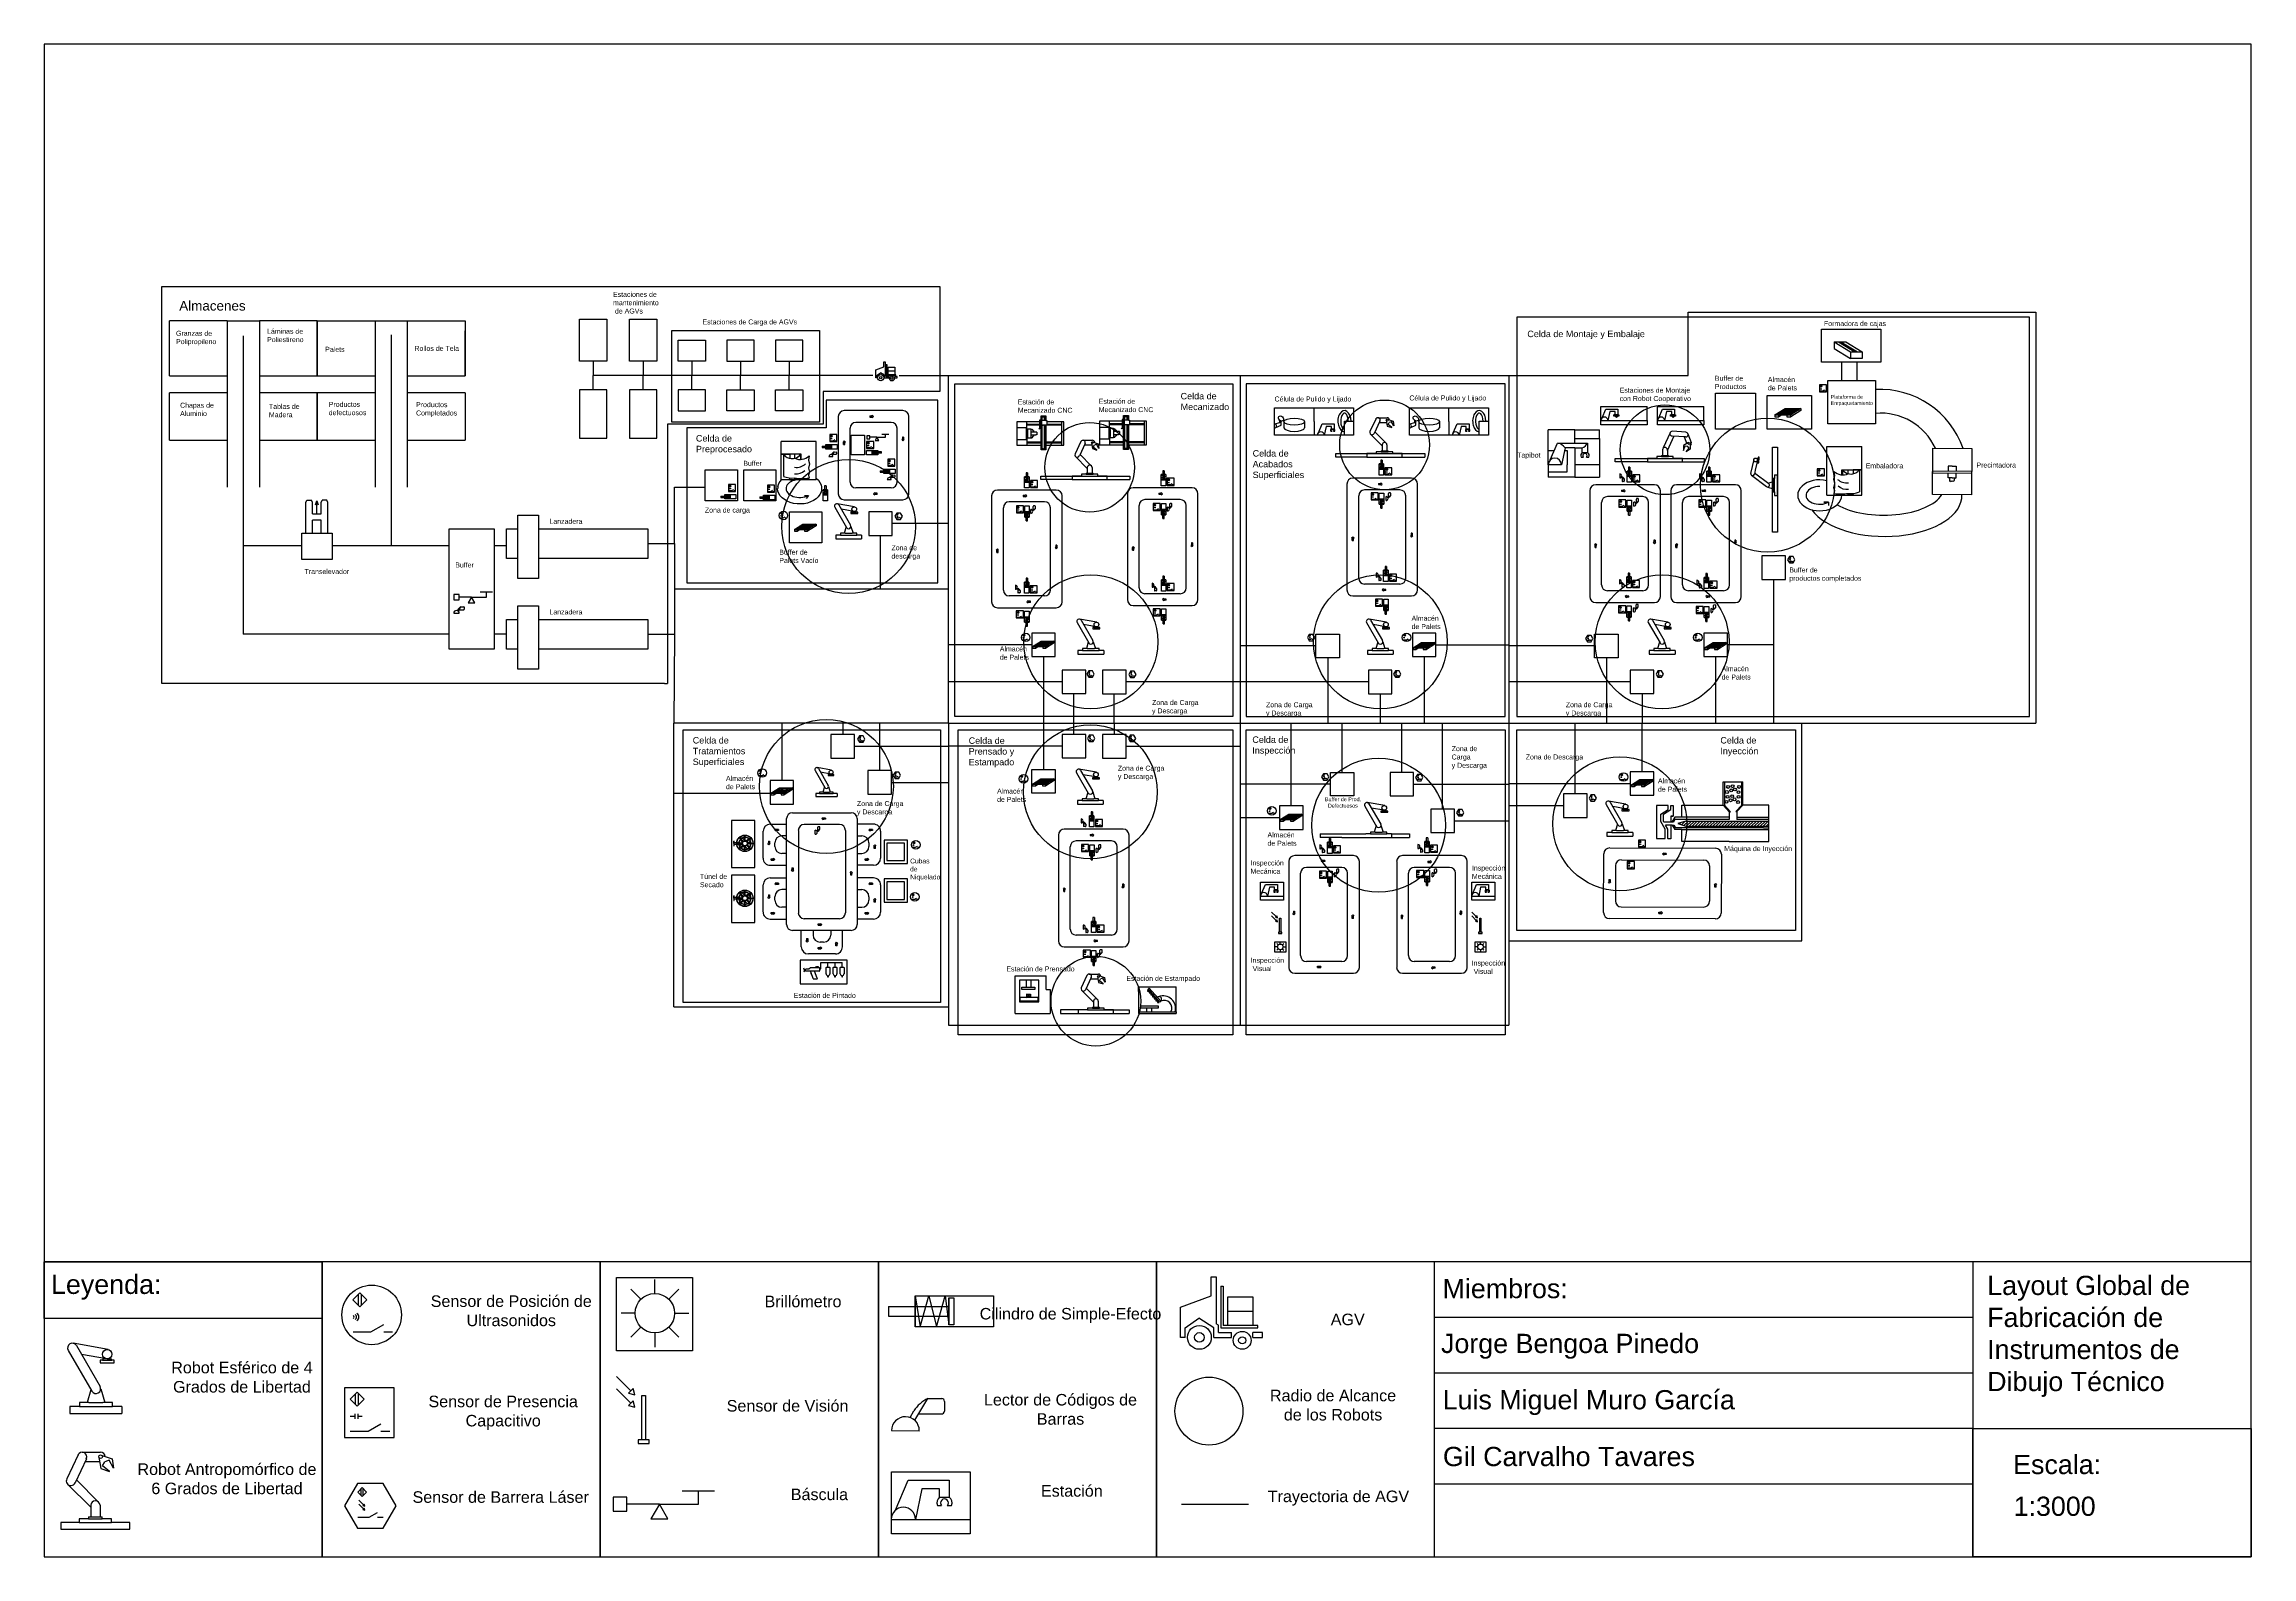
# Paper-space layout 'TitleBox_A2' of a CAD drawing. Header units: millimetres. Extents: x 0 to 23, y 0 to 15.7.
# The model-space entities are those that its viewports show. They can reach past a viewport. Long polylines and large blocks are cut down to what shows.
import ezdxf

# ---------------------------------------------------------------- set-up
doc = ezdxf.new("R2010")
doc.units = ezdxf.units.MM
for name, color, linetype in [('Almacenaje', 80, 'Continuous'), ('Celdas', 200, 'Continuous'), ('Cintas', 82, 'Continuous'), ('Maquina', 82, 'Continuous'), ('Radio', 10, 'Continuous'), ('Robots', 80, 'Continuous'), ('Sensores', 211, 'Continuous'), ('Texto2', 7, 'Continuous'), ('Title Block', 7, 'Continuous'), ('TrayectAGV', 140, 'Continuous'), ('TrayTRANS', 20, 'Continuous')]:
    doc.layers.add(name, color=color, linetype=linetype)
doc.layers.get('0').off()
doc.styles.get("Standard").update_dxf_attribs({"font": 'arial.ttf'})

# ---------------------------------------------------------------- blocks, each defined once
blk = doc.blocks.new('Página_A2')
at = {"layer": 'Title Block', "color": 211}
for p, q in [((6.215, 2.68), (6.11, 2.784)), ((6.36, 2.74), (6.36, 2.888)), ((6.505, 2.68), (6.609, 2.784)), ((3.215, 2.675), (3.288, 2.748)), ((3.288, 2.602), (3.215, 2.675)), ((3.272, 2.618), (3.272, 2.732)), ((3.288, 2.748), (3.361, 2.675)), ((3.361, 2.675), (3.288, 2.602)), ((3.304, 2.618), (3.304, 2.732)), ((6.154, 2.535), (6.007, 2.535)), ((6.565, 2.535), (6.713, 2.535)), ((8.793, 2.605), (9.421, 2.605)), ((8.793, 2.605), (8.793, 2.504)), ((9.071, 2.716), (9.123, 2.394)), ((9.123, 2.394), (9.213, 2.716)), ((9.213, 2.716), (9.293, 2.394)), ((9.293, 2.394), (9.383, 2.716)), ((9.383, 2.716), (9.421, 2.413)), ((9.421, 2.697), (9.421, 2.413)), ((3.217, 2.342), (3.402, 2.342)), ((3.402, 2.342), (3.536, 2.419)), ((3.536, 2.342), (3.629, 2.342)), ((6.215, 2.39), (6.11, 2.286)), ((6.36, 2.33), (6.36, 2.182)), ((6.505, 2.39), (6.609, 2.286)), ((8.793, 2.504), (9.421, 2.504)), ((5.961, 1.876), (6.11, 1.727)), ((3.186, 1.641), (3.259, 1.714)), ((3.259, 1.568), (3.186, 1.641)), ((3.243, 1.585), (3.243, 1.698)), ((3.259, 1.714), (3.331, 1.641)), ((3.331, 1.641), (3.259, 1.568)), ((3.275, 1.585), (3.275, 1.698)), ((5.961, 1.748), (6.11, 1.599)), ((9.066, 1.421), (9.201, 1.649)), ((9.201, 1.649), (9.346, 1.647)), ((9.375, 1.618), (9.374, 1.515)), ((3.188, 1.463), (3.234, 1.463)), ((3.234, 1.488), (3.234, 1.437)), ((3.265, 1.488), (3.265, 1.437)), ((3.265, 1.463), (3.311, 1.463)), ((3.373, 1.308), (3.507, 1.385)), ((9.016, 1.451), (9.057, 1.519)), ((9.106, 1.489), (9.281, 1.487)), ((9.281, 1.487), (9.344, 1.487)), ((3.188, 1.308), (3.373, 1.308)), ((3.507, 1.308), (3.599, 1.308)), ((6.223, 1.218), (6.185, 1.218)), ((6.185, 1.218), (6.185, 1.18)), ((6.185, 1.18), (6.3, 1.18)), ((6.3, 1.218), (6.261, 1.218)), ((6.3, 1.18), (6.3, 1.218)), ((8.823, 1.315), (9.114, 1.312)), ((3.265, 0.674), (3.312, 0.72)), ((3.301, 0.637), (3.301, 0.71)), ((3.312, 0.72), (3.358, 0.674)), ((3.322, 0.637), (3.322, 0.71)), ((8.822, 0.389), (8.822, 0.883)), ((8.822, 0.883), (9.643, 0.883)), ((8.861, 0.48), (8.998, 0.799)), ((8.998, 0.799), (9.425, 0.799)), ((9.14, 0.707), (9.073, 0.389)), ((9.324, 0.707), (9.14, 0.707)), ((9.324, 0.622), (9.324, 0.707)), ((9.425, 0.799), (9.425, 0.622)), ((9.643, 0.883), (9.643, 0.238)), ((3.312, 0.627), (3.265, 0.674)), ((3.276, 0.591), (3.325, 0.542)), ((3.276, 0.549), (3.325, 0.499)), ((3.358, 0.674), (3.312, 0.627)), ((3.385, 0.412), (3.471, 0.461)), ((6.406, 0.548), (6.067, 0.548)), ((6.406, 0.548), (6.813, 0.548)), ((6.982, 0.684), (6.643, 0.684)), ((6.813, 0.548), (6.813, 0.684)), ((9.296, 0.561), (9.296, 0.561)), ((9.296, 0.561), (9.296, 0.561)), ((9.301, 0.533), (9.345, 0.533)), ((9.324, 0.622), (9.425, 0.622)), ((9.333, 0.561), (9.333, 0.561)), ((9.333, 0.561), (9.333, 0.561)), ((9.333, 0.561), (9.333, 0.561)), ((9.404, 0.533), (9.448, 0.533)), ((9.416, 0.561), (9.416, 0.561)), ((9.416, 0.561), (9.416, 0.561)), ((3.266, 0.412), (3.385, 0.412)), ((3.471, 0.412), (3.531, 0.412))]:
    blk.add_line(p, q, dxfattribs=at)
at = {"layer": 'Title Block', "color": 80}
for p, q in [((12.153, 2.717), (12.153, 2.915)), ((12.153, 2.915), (12.203, 2.915)), ((12.203, 2.915), (12.203, 2.426)), ((12.252, 2.816), (12.252, 2.383)), ((12.252, 2.816), (12.277, 2.816)), ((12.277, 2.816), (12.277, 2.408)), ((11.831, 2.6), (12.153, 2.717)), ((11.831, 2.284), (11.831, 2.6)), ((12.326, 2.557), (12.326, 2.705)), ((12.326, 2.705), (12.587, 2.705)), ((12.326, 2.408), (12.326, 2.557)), ((12.326, 2.557), (12.587, 2.557)), ((12.587, 2.705), (12.587, 2.557)), ((12.587, 2.557), (12.587, 2.408)), ((11.88, 2.383), (12.023, 2.483)), ((11.88, 2.284), (11.88, 2.383)), ((12.178, 2.383), (12.023, 2.483)), ((12.178, 2.284), (12.178, 2.383)), ((12.227, 2.41), (12.203, 2.426)), ((12.227, 2.334), (12.227, 2.41)), ((12.227, 2.334), (12.362, 2.334)), ((12.252, 2.383), (12.637, 2.383)), ((12.637, 2.408), (12.277, 2.408)), ((12.362, 2.284), (12.362, 2.334)), ((12.686, 2.334), (12.587, 2.334)), ((12.587, 2.284), (12.587, 2.334)), ((12.637, 2.383), (12.637, 2.408)), ((12.686, 2.284), (12.686, 2.334)), ((0.252, 2.149), (0.497, 1.723)), ((0.666, 2.157), (0.303, 2.222)), ((0.337, 2.198), (0.582, 1.772)), ((0.648, 2.06), (0.39, 2.107)), ((11.88, 2.284), (11.831, 2.284)), ((12.178, 2.284), (12.362, 2.284)), ((12.362, 2.284), (12.362, 2.284)), ((12.587, 2.284), (12.686, 2.284)), ((0.608, 2.045), (0.583, 2.045)), ((0.583, 2.045), (0.583, 2.02)), ((0.583, 2.02), (0.731, 2.02)), ((0.608, 2.045), (0.706, 2.045)), ((0.657, 2.06), (0.623, 2.06)), ((0.657, 2.06), (0.691, 2.06)), ((0.731, 2.045), (0.706, 2.045)), ((0.731, 2.02), (0.731, 2.045)), ((0.488, 1.739), (0.447, 1.605)), ((0.574, 1.783), (0.574, 1.783)), ((0.574, 1.783), (0.574, 1.783)), ((0.574, 1.783), (0.574, 1.783)), ((0.589, 1.748), (0.634, 1.605)), ((0.368, 1.566), (0.269, 1.566)), ((0.269, 1.566), (0.269, 1.492)), ((0.269, 1.492), (0.81, 1.492)), ((0.466, 1.605), (0.368, 1.605)), ((0.368, 1.605), (0.368, 1.566)), ((0.368, 1.566), (0.712, 1.566)), ((0.466, 1.605), (0.613, 1.605)), ((0.712, 1.605), (0.613, 1.605)), ((0.712, 1.566), (0.712, 1.605)), ((0.81, 1.566), (0.712, 1.566)), ((0.81, 1.566), (0.81, 1.492)), ((0.353, 1.061), (0.236, 0.811)), ((0.44, 1.021), (0.323, 0.77)), ((0.396, 1.089), (0.588, 1.089)), ((0.427, 0.993), (0.577, 0.993)), ((0.569, 1.038), (0.59, 0.92)), ((0.59, 0.92), (0.68, 0.887)), ((0.595, 1.059), (0.708, 1.018)), ((0.607, 0.948), (0.631, 0.99)), ((0.68, 0.887), (0.607, 0.948)), ((0.676, 1.007), (0.631, 0.99)), ((0.724, 0.924), (0.676, 1.007)), ((0.708, 1.018), (0.724, 0.924)), ((0.245, 0.756), (0.486, 0.516)), ((0.323, 0.77), (0.323, 0.77)), ((0.337, 0.8), (0.568, 0.57)), ((0.486, 0.536), (0.486, 0.415)), ((0.568, 0.57), (0.568, 0.57)), ((0.568, 0.57), (0.568, 0.57)), ((0.568, 0.57), (0.568, 0.57)), ((0.582, 0.536), (0.582, 0.415)), ((0.366, 0.358), (0.174, 0.358)), ((0.174, 0.358), (0.174, 0.286)), ((0.174, 0.286), (0.894, 0.286)), ((0.462, 0.396), (0.366, 0.396)), ((0.366, 0.396), (0.366, 0.358)), ((0.366, 0.358), (0.702, 0.358)), ((0.462, 0.415), (0.606, 0.415)), ((0.462, 0.415), (0.462, 0.396)), ((0.462, 0.396), (0.606, 0.396)), ((0.606, 0.396), (0.606, 0.415)), ((0.702, 0.396), (0.606, 0.396)), ((0.702, 0.358), (0.702, 0.396)), ((0.894, 0.358), (0.702, 0.358)), ((0.894, 0.286), (0.894, 0.358))]:
    blk.add_line(p, q, dxfattribs=at)
at = {"layer": 'Title Block'}
for p, q in [((20.083, 2.492), (14.478, 2.492)), ((20.083, 1.913), (14.478, 1.913)), ((20.083, 1.334), (14.478, 1.334)), ((20.083, 0.755), (14.478, 0.755))]:
    blk.add_line(p, q, dxfattribs=at)
at = {"layer": 'Title Block', "color": 4}
blk.add_line((11.844, 0.549), (12.539, 0.549), dxfattribs=at)
at = {"layer": 'Title Block'}
for points in [[(0, 0), (22.979, 0), (22.979, 15.743), (0, 15.743)], [(0, 0), (22.979, 0), (22.979, 3.071), (0, 3.071)], [(2.896, 3.071), (0, 3.071), (0, 0), (2.896, 0)], [(0, 3.071), (2.896, 3.071), (2.896, 2.48), (0, 2.48)], [(5.791, 3.071), (2.896, 3.071), (2.896, 0), (5.791, 0)], [(8.687, 3.071), (5.791, 3.071), (5.791, 0), (8.687, 0)], [(11.583, 3.071), (8.687, 3.071), (8.687, 0), (11.583, 0)], [(14.478, 3.071), (11.583, 3.071), (11.583, 0), (14.478, 0)], [(22.979, 3.071), (20.083, 3.071), (20.083, 0), (22.979, 0)], [(20.083, 1.334), (22.979, 1.334), (22.979, 0), (20.083, 0)]]:
    blk.add_lwpolyline(points, close=True, dxfattribs=at)
at = {"layer": 'Title Block', "color": 211}
for points in [[(5.961, 2.906), (6.752, 2.906), (6.752, 2.143), (5.961, 2.143)], [(9.071, 2.716), (9.884, 2.716), (9.884, 2.394), (9.071, 2.394)], [(9.071, 2.394), (9.071, 2.394), (9.071, 2.716), (9.071, 2.716)], [(9.421, 2.697), (9.473, 2.697), (9.473, 2.413), (9.421, 2.413)], [(3.129, 1.243), (3.644, 1.243), (3.644, 1.758), (3.129, 1.758)], [(6.133, 1.751), (6.086, 1.704), (6.151, 1.686)], [(6.133, 1.622), (6.086, 1.575), (6.151, 1.558)], [(6.261, 1.679), (6.261, 1.218), (6.223, 1.218), (6.223, 1.679)], [(3.263, 0.298), (3.532, 0.298), (3.666, 0.531), (3.532, 0.763), (3.263, 0.763), (3.129, 0.531)], [(3.333, 0.549), (3.317, 0.534), (3.339, 0.528)], [(3.333, 0.507), (3.317, 0.491), (3.339, 0.486)], [(5.924, 0.62), (5.924, 0.476), (6.067, 0.476), (6.067, 0.62)], [(6.406, 0.548), (6.318, 0.396), (6.494, 0.396)]]:
    blk.add_lwpolyline(points, close=True, dxfattribs=at)
blk.add_lwpolyline([(9.643, 0.238), (8.822, 0.238), (8.822, 0.389), (9.643, 0.389)], dxfattribs=at)
for centre, radius in [((3.411, 2.518), 0.31), ((6.36, 2.535), 0.205)]:
    blk.add_circle(centre, radius, dxfattribs=at)
at = {"layer": 'Title Block', "color": 80}
for centre, radius in [((12.029, 2.284), 0.124), ((12.029, 2.284), 0.0495), ((12.475, 2.253), 0.0929), ((0.657, 2.109), 0.0491), ((12.475, 2.253), 0.0372), ((0.588, 1.041), 0.0192)]:
    blk.add_circle(centre, radius, dxfattribs=at)
at = {"layer": 'Title Block', "color": 1}
blk.add_circle((12.129, 1.516), 0.354, dxfattribs=at)
at = {"layer": 'Title Block', "color": 211}
for centre, radius, start, end in [((3.235, 2.496), 0.0424, 301.8237, 58.1763), ((3.21, 2.496), 0.0189, 294.135, 65.865), ((3.223, 2.496), 0.0296, 299.7546, 60.2454), ((9.372, 1.313), 0.377, 117.0331, 146.7672), ((9.346, 1.618), 0.0291, 359.3784, 89.3784), ((8.968, 1.313), 0.145, 359.3784, 179.3784), ((9.345, 1.516), 0.0291, 269.3784, 359.3784), ((8.947, 0.389), 0.126, 0, 180), ((9.375, 0.561), 0.0789, 129.5881, 201.2684), ((9.375, 0.561), 0.0413, 315.8815, 224.1185), ((9.375, 0.59), 0.0503, 325.008, 325.3048), ((9.375, 0.561), 0.0789, 338.7316, 50.4119)]:
    blk.add_arc(centre, radius, start, end, dxfattribs=at)
at = {"layer": 'Title Block', "color": 80}
for centre, radius, start, end in [((0.294, 2.174), 0.0491, 29.9651, 209.9651), ((0.623, 2.045), 0.0147, 90, 180), ((0.691, 2.045), 0.0147, 0, 90), ((0.54, 1.748), 0.0491, 209.9651, 29.9651), ((0.396, 1.041), 0.048, 335, 155), ((0.588, 1.041), 0.048, 3.5784, 90), ((0.279, 0.79), 0.048, 155, 335), ((0.534, 0.536), 0.048, 0, 180)]:
    blk.add_arc(centre, radius, start, end, dxfattribs=at)
at = {"layer": 'Title Block'}
for s, width, insert, char_height, attachment_point in [('Leyenda:', 2.72994, (0.072, 2.936), 0.2, 1), ('Miembros:', 1.54087, (14.561, 2.892), 0.2, 1), ('Layout Global de Fabricación de Instrumentos de Dibujo Técnico', 2.72953, (20.232, 2.925), 0.2, 1), ('Sensor de Posición de Ultrasonidos', 1.87586, (4.864, 2.56), 0.12, 5), ('Brillómetro', 1.87586, (7.902, 2.657), 0.12, 5), ('Cilindro de Simple-Efecto', 1.87586, (10.687, 2.512), 0.12, 5), ('AGV', 1.87586, (13.574, 2.47), 0.12, 5), ('Jorge Bengoa Pinedo', 5.47554, (14.545, 2.321), 0.2, 1), ('Robot Esférico de 4 Grados de Libertad', 1.87586, (2.06, 1.869), 0.12, 5), ('Sensor de Presencia Capacitivo', 1.87586, (4.78, 1.499), 0.12, 5), ('Sensor de Visión ', 1.87586, (7.741, 1.571), 0.12, 5), ('Lector de Códigos de Barras', 1.87586, (10.583, 1.534), 0.12, 5), ('Radio de Alcance\\Pde los Robots', 1.87586, (13.421, 1.578), 0.12, 5), ('Luis Miguel Muro García', 5.47554, (14.562, 1.735), 0.2, 1), ('Gil Carvalho Tavares', 5.47554, (14.565, 1.144), 0.2, 1), ('Robot Antropomórfico de 6 Grados de Libertad', 1.87586, (1.904, 0.811), 0.12, 5), ('Escala:', 1.99638, (20.502, 1.061), 0.2, 1), ('Sensor de Barrera Láser', 1.87586, (4.754, 0.621), 0.12, 5), ('Báscula', 1.87586, (8.073, 0.649), 0.12, 5), ('Estación ', 1.87586, (10.701, 0.685), 0.12, 5), ('Trayectoria de AGV', 1.87586, (13.477, 0.611), 0.12, 5), ('1:3000', 1.46257, (20.507, 0.626), 0.2, 1)]:
    blk.add_mtext_dynamic_manual_height_columns(s, width=width, gutter_width=1, heights=[0], dxfattribs=dict(at, insert=insert, char_height=char_height, attachment_point=attachment_point))

msp = doc.modelspace()

# ---------------------------------------------------------------- hatches: boundary and pattern name
at = {"layer": 'Maquina'}
h = msp.add_hatch(dxfattribs=at)
h.set_pattern_fill('ANSI31', color=256, scale=2.939301, angle=120)
h.set_pattern_definition([(165, (61695.993, 35656.2615), (-2.415372, -9.014292), [])])
h.paths.add_polyline_path([(64268, 35987), (64180, 35987), (64224, 35943)])
h = msp.add_hatch(dxfattribs=at)
h.set_pattern_fill('ANSI31', color=256, scale=2.939301, angle=120)
h.set_pattern_definition([(165, (63467.054, 35656.2615), (-2.415372, -9.014292), [])])
h.paths.add_polyline_path([(66039, 35987), (65951, 35987), (65995, 35943)])
h = msp.add_hatch(dxfattribs=at)
h.set_pattern_fill('ANSI31', color=256, scale=20.57511)
h.set_pattern_definition([(45, (56182.43, 20534.6), (-46.19244, 46.19244), [])])
h.paths.add_polyline_path([(66393, 23342), (66137, 23261), (66393, 23180), (68979, 23180), (68979, 23342)])

# ---------------------------------------------------------------- linework, layer by layer
at = {"layer": 'Almacenaje'}
for p, q in [((20829, 38960), (19023, 38960)), ((20829, 38960), (21833, 38960)), ((23641, 38960), (21833, 38960)), ((19023, 37244), (20829, 37244)), ((21833, 37244), (23641, 37244)), ((23641, 37244), (25446, 37244)), ((26450, 37244), (28258, 37244)), ((20829, 36711), (19023, 36711)), ((23641, 36711), (21833, 36711)), ((25446, 36711), (23641, 36711)), ((28258, 36711), (26450, 36711)), ((69173, 36024), (69489, 36221)), ((69173, 36024), (69292, 36024)), ((69173, 36024), (69173, 35961)), ((69225, 36056), (69721, 36056)), ((69288, 36095), (69783, 36095)), ((69507, 36095), (69292, 35961)), ((69292, 36024), (69668, 36024)), ((69407, 36095), (69344, 36056)), ((69354, 36136), (69849, 36136)), ((69434, 36186), (69929, 36186)), ((69553, 36186), (69473, 36136)), ((69489, 36221), (69608, 36221)), ((69549, 36024), (69668, 36024)), ((69549, 36024), (69549, 35961)), ((69608, 36159), (69573, 36136)), ((69602, 36056), (69664, 36095)), ((69608, 36221), (69866, 36221)), ((69608, 36186), (69608, 36159)), ((69985, 36221), (69668, 36024)), ((69985, 36159), (69668, 35961)), ((69730, 36136), (69810, 36186)), ((69866, 36221), (69985, 36221)), ((69985, 36221), (69985, 36159)), ((19023, 35231), (20829, 35231)), ((21833, 35231), (23641, 35231)), ((23641, 35231), (25446, 35231)), ((26450, 35231), (28258, 35231)), ((38545, 32449), (38809, 32614)), ((38545, 32449), (38644, 32449)), ((38545, 32449), (38545, 32397)), ((38589, 32477), (39002, 32477)), ((38641, 32509), (39055, 32509)), ((38824, 32509), (38644, 32397)), ((38644, 32449), (38959, 32449)), ((38740, 32509), (38688, 32477)), ((38696, 32544), (39110, 32544)), ((38763, 32585), (39176, 32585)), ((38862, 32585), (38795, 32544)), ((38809, 32614), (38908, 32614)), ((38859, 32449), (38959, 32449)), ((38859, 32449), (38859, 32397)), ((38908, 32562), (38879, 32544)), ((38903, 32477), (38955, 32509)), ((38908, 32614), (39123, 32614)), ((38908, 32585), (38908, 32562)), ((39223, 32614), (38959, 32449)), ((39223, 32562), (38959, 32397)), ((39010, 32544), (39077, 32585)), ((39123, 32614), (39223, 32614)), ((39223, 32614), (39223, 32562)), ((40869, 32995), (40869, 32260)), ((41604, 32995), (40869, 32995)), ((41604, 32260), (41604, 32995)), ((40869, 32260), (41604, 32260)), ((68766, 31619), (68766, 30884)), ((69501, 31619), (68766, 31619)), ((69501, 30884), (69501, 31619)), ((68766, 30884), (69501, 30884)), ((45957, 29209), (45957, 28474)), ((46692, 29209), (45957, 29209)), ((46692, 28474), (46692, 29209)), ((54838, 28440), (54838, 29175)), ((54838, 29175), (55573, 29175)), ((55573, 29175), (55573, 28440)), ((57852, 29209), (57852, 28474)), ((58586, 29209), (57852, 29209)), ((58586, 28474), (58586, 29209)), ((63542, 28440), (63542, 29175)), ((63542, 29175), (64277, 29175)), ((64277, 29175), (64277, 28440)), ((66954, 29209), (66954, 28474)), ((67689, 29209), (66954, 29209)), ((67689, 28474), (67689, 29209)), ((45957, 28474), (46692, 28474)), ((45987, 28792), (46251, 28957)), ((45987, 28792), (46086, 28792)), ((45987, 28792), (45987, 28740)), ((46030, 28819), (46444, 28819)), ((46083, 28852), (46496, 28852)), ((46265, 28852), (46086, 28740)), ((46086, 28792), (46400, 28792)), ((46182, 28852), (46130, 28819)), ((46138, 28886), (46551, 28886)), ((46204, 28928), (46618, 28928)), ((46304, 28928), (46237, 28886)), ((46251, 28957), (46350, 28957)), ((46301, 28792), (46400, 28792)), ((46301, 28792), (46301, 28740)), ((46350, 28905), (46320, 28886)), ((46345, 28819), (46397, 28852)), ((46350, 28957), (46565, 28957)), ((46350, 28928), (46350, 28905)), ((46665, 28957), (46400, 28792)), ((46665, 28905), (46400, 28740)), ((46452, 28886), (46519, 28928)), ((46565, 28957), (46665, 28957)), ((46665, 28957), (46665, 28905)), ((55573, 28440), (54838, 28440)), ((57852, 28474), (58586, 28474)), ((57873, 28749), (58137, 28913)), ((57873, 28749), (57972, 28749)), ((57873, 28749), (57873, 28697)), ((57917, 28776), (58330, 28776)), ((57969, 28808), (58382, 28808)), ((58152, 28808), (57972, 28697)), ((57972, 28749), (58287, 28749)), ((58068, 28808), (58016, 28776)), ((58024, 28843), (58438, 28843)), ((58091, 28884), (58504, 28884)), ((58190, 28884), (58123, 28843)), ((58137, 28913), (58236, 28913)), ((58187, 28749), (58287, 28749)), ((58187, 28749), (58187, 28697)), ((58236, 28861), (58207, 28843)), ((58231, 28776), (58283, 28808)), ((58236, 28913), (58451, 28913)), ((58236, 28884), (58236, 28861)), ((58551, 28913), (58287, 28749)), ((58551, 28861), (58287, 28697)), ((58338, 28843), (58405, 28884)), ((58451, 28913), (58551, 28913)), ((58551, 28913), (58551, 28861)), ((64277, 28440), (63542, 28440)), ((66954, 28474), (67689, 28474)), ((66975, 28749), (67240, 28913)), ((66975, 28749), (67075, 28749)), ((66975, 28749), (66975, 28697)), ((67019, 28776), (67433, 28776)), ((67071, 28808), (67485, 28808)), ((67254, 28808), (67075, 28697)), ((67075, 28749), (67389, 28749)), ((67171, 28808), (67118, 28776)), ((67126, 28843), (67540, 28843)), ((67193, 28884), (67607, 28884)), ((67293, 28884), (67226, 28843)), ((67240, 28913), (67339, 28913)), ((67290, 28749), (67389, 28749)), ((67290, 28749), (67290, 28697)), ((67339, 28861), (67309, 28843)), ((67333, 28776), (67386, 28808)), ((67339, 28913), (67554, 28913)), ((67339, 28884), (67339, 28861)), ((67653, 28913), (67389, 28749)), ((67653, 28861), (67389, 28697)), ((67441, 28843), (67508, 28884)), ((67554, 28913), (67653, 28913)), ((67653, 28913), (67653, 28861)), ((46909, 28057), (46909, 27323)), ((47644, 28057), (46909, 28057)), ((47644, 27323), (47644, 28057)), ((48171, 28051), (48171, 27316)), ((48906, 28051), (48171, 28051)), ((48906, 27316), (48906, 28051)), ((56478, 28051), (56478, 27316)), ((57212, 28051), (56478, 28051)), ((57212, 27316), (57212, 28051)), ((64655, 28057), (64655, 27323)), ((65390, 28057), (64655, 28057)), ((65390, 27323), (65390, 28057)), ((46909, 27323), (47644, 27323)), ((48171, 27316), (48906, 27316)), ((56478, 27316), (57212, 27316)), ((64655, 27323), (65390, 27323)), ((39688, 26041), (39688, 25306)), ((40423, 26041), (39688, 26041)), ((40423, 25306), (40423, 26041)), ((46909, 26048), (46909, 25313)), ((47644, 26048), (46909, 26048)), ((47644, 25313), (47644, 26048)), ((48171, 26041), (48171, 25306)), ((48906, 26041), (48171, 26041)), ((48906, 25306), (48906, 26041)), ((39688, 25306), (40423, 25306)), ((40841, 24917), (40841, 24182)), ((41576, 24917), (40841, 24917)), ((41576, 24182), (41576, 24917)), ((45957, 24214), (45957, 24949)), ((45957, 24949), (46692, 24949)), ((46692, 24949), (46692, 24214)), ((46909, 25313), (47644, 25313)), ((48171, 25306), (48906, 25306)), ((55289, 24125), (55289, 24860)), ((55289, 24860), (56024, 24860)), ((56024, 24860), (56024, 24125)), ((57151, 24860), (57151, 24125)), ((57886, 24860), (57151, 24860)), ((57886, 24125), (57886, 24860)), ((64655, 24879), (64655, 24144)), ((65390, 24879), (64655, 24879)), ((65390, 24144), (65390, 24879)), ((37787, 24603), (37787, 23868)), ((38522, 24603), (37787, 24603)), ((37812, 24216), (38077, 24381)), ((37812, 24216), (37912, 24216)), ((37812, 24216), (37812, 24164)), ((37856, 24243), (38270, 24243)), ((37908, 24276), (38322, 24276)), ((38091, 24276), (37912, 24164)), ((37912, 24216), (38226, 24216)), ((38008, 24276), (37956, 24243)), ((37964, 24310), (38377, 24310)), ((38030, 24352), (38444, 24352)), ((38130, 24352), (38063, 24310)), ((38077, 24381), (38176, 24381)), ((38127, 24216), (38226, 24216)), ((38127, 24216), (38127, 24164)), ((38176, 24329), (38146, 24310)), ((38171, 24243), (38223, 24276)), ((38176, 24381), (38391, 24381)), ((38176, 24352), (38176, 24329)), ((38490, 24381), (38226, 24216)), ((38490, 24329), (38226, 24164)), ((38278, 24310), (38345, 24352)), ((38391, 24381), (38490, 24381)), ((38490, 24381), (38490, 24329)), ((38522, 23868), (38522, 24603)), ((40841, 24182), (41576, 24182)), ((46692, 24214), (45957, 24214)), ((45983, 24489), (46248, 24654)), ((45983, 24489), (46083, 24489)), ((45983, 24489), (45983, 24437)), ((46027, 24516), (46441, 24516)), ((46079, 24549), (46493, 24549)), ((46262, 24549), (46083, 24437)), ((46083, 24489), (46397, 24489)), ((46179, 24549), (46126, 24516)), ((46134, 24583), (46548, 24583)), ((46201, 24625), (46615, 24625)), ((46300, 24625), (46234, 24583)), ((46248, 24654), (46347, 24654)), ((46298, 24489), (46397, 24489)), ((46298, 24489), (46298, 24437)), ((46347, 24602), (46317, 24583)), ((46341, 24516), (46394, 24549)), ((46347, 24654), (46562, 24654)), ((46347, 24625), (46347, 24602)), ((46661, 24654), (46397, 24489)), ((46661, 24602), (46397, 24437)), ((46449, 24583), (46516, 24625)), ((46562, 24654), (46661, 24654)), ((46661, 24654), (46661, 24602)), ((62569, 24186), (62569, 23451)), ((63304, 24186), (62569, 24186)), ((63304, 23451), (63304, 24186)), ((64655, 24144), (65390, 24144)), ((64689, 24473), (64953, 24637)), ((64689, 24473), (64788, 24473)), ((64689, 24473), (64689, 24420)), ((64733, 24500), (65146, 24500)), ((64785, 24532), (65199, 24532)), ((64968, 24532), (64788, 24420)), ((64788, 24473), (65103, 24473)), ((64884, 24532), (64832, 24500)), ((64840, 24567), (65254, 24567)), ((64907, 24608), (65320, 24608)), ((65006, 24608), (64939, 24567)), ((64953, 24637), (65052, 24637)), ((65003, 24473), (65103, 24473)), ((65003, 24473), (65003, 24420)), ((65052, 24585), (65023, 24567)), ((65047, 24500), (65099, 24532)), ((65052, 24637), (65267, 24637)), ((65052, 24608), (65052, 24585)), ((65367, 24637), (65103, 24473)), ((65367, 24585), (65103, 24420)), ((65154, 24567), (65221, 24608)), ((65267, 24637), (65367, 24637)), ((65367, 24637), (65367, 24585)), ((37787, 23868), (38522, 23868)), ((53700, 23811), (53700, 23076)), ((54435, 23811), (53700, 23811)), ((53723, 23390), (53987, 23555)), ((53819, 23450), (54232, 23450)), ((54002, 23450), (53822, 23338)), ((53918, 23450), (53866, 23417)), ((53874, 23484), (54288, 23484)), ((53941, 23526), (54354, 23526)), ((54040, 23526), (53973, 23484)), ((53987, 23555), (54086, 23555)), ((54086, 23503), (54057, 23484)), ((54081, 23417), (54133, 23450)), ((54086, 23555), (54301, 23555)), ((54086, 23526), (54086, 23503)), ((54401, 23555), (54137, 23390)), ((54401, 23503), (54137, 23338)), ((54188, 23484), (54255, 23526)), ((54301, 23555), (54401, 23555)), ((54401, 23555), (54401, 23503)), ((54435, 23076), (54435, 23811)), ((56024, 24125), (55289, 24125)), ((57151, 24125), (57886, 24125)), ((58426, 23715), (58426, 22980)), ((59160, 23715), (58426, 23715)), ((59160, 22980), (59160, 23715)), ((62569, 23451), (63304, 23451)), ((53700, 23076), (54435, 23076)), ((53723, 23390), (53822, 23390)), ((53723, 23390), (53723, 23338)), ((53767, 23417), (54180, 23417)), ((53822, 23390), (54137, 23390)), ((54037, 23390), (54137, 23390)), ((54037, 23390), (54037, 23338)), ((58426, 22980), (59160, 22980))]:
    msp.add_line(p, q, dxfattribs=at)
for points in [[(19023, 37244), (19023, 38960)], [(20829, 38960), (20829, 33763)], [(21833, 38960), (21833, 33763)], [(23641, 37244), (23641, 38960), (25446, 38960), (25446, 36711)], [(23641, 38960), (23641, 37244)], [(23641, 37244), (23641, 38960)], [(25446, 38960), (26450, 38960), (26450, 36711)], [(26450, 38960), (28258, 38960), (28258, 37244)], [(28258, 37244), (28258, 38650)], [(19023, 35231), (19023, 36711)], [(23641, 36711), (23641, 35231)], [(23641, 35231), (23641, 36711)], [(25446, 36711), (25446, 33763)], [(26450, 36711), (26450, 33763)], [(28258, 36711), (28258, 35231)]]:
    msp.add_lwpolyline(points, dxfattribs=at)
for points in [[(67314, 36700), (68564, 36700), (68564, 35580), (67314, 35580)], [(68934, 36633), (70318, 36633), (70318, 35580), (68934, 35580)], [(69173, 35961), (69292, 35961), (69292, 36024), (69173, 36024)], [(69549, 35961), (69668, 35961), (69668, 36024), (69549, 36024)], [(40323, 35386), (40735, 35386), (40735, 34779), (40323, 34779)], [(35759, 34312), (36763, 34312), (36763, 33342), (35759, 33342)], [(36964, 34312), (37968, 34312), (37968, 33342), (36964, 33342)], [(27763, 32463), (29169, 32463), (29169, 28711), (27763, 28711)], [(38396, 32999), (39400, 32999), (39400, 32029), (38396, 32029)], [(38545, 32397), (38644, 32397), (38644, 32449), (38545, 32449)], [(38859, 32397), (38959, 32397), (38959, 32449), (38859, 32449)], [(45987, 28740), (46086, 28740), (46086, 28792), (45987, 28792)], [(46301, 28740), (46400, 28740), (46400, 28792), (46301, 28792)], [(57873, 28697), (57972, 28697), (57972, 28749), (57873, 28749)], [(58187, 28697), (58287, 28697), (58287, 28749), (58187, 28749)], [(66975, 28697), (67075, 28697), (67075, 28749), (66975, 28749)], [(67290, 28697), (67389, 28697), (67389, 28749), (67290, 28749)], [(37812, 24164), (37912, 24164), (37912, 24216), (37812, 24216)], [(38127, 24164), (38226, 24164), (38226, 24216), (38127, 24216)], [(45983, 24437), (46083, 24437), (46083, 24489), (45983, 24489)], [(46298, 24437), (46397, 24437), (46397, 24489), (46298, 24489)], [(64689, 24420), (64788, 24420), (64788, 24473), (64689, 24473)], [(65003, 24420), (65103, 24420), (65103, 24473), (65003, 24473)], [(53723, 23338), (53822, 23338), (53822, 23390), (53723, 23390)], [(54037, 23338), (54137, 23338), (54137, 23390), (54037, 23390)]]:
    msp.add_lwpolyline(points, close=True, dxfattribs=at)
at = {"layer": 'Celdas'}
for p, q in [((18790, 27640), (18790, 40030)), ((18790, 40030), (43090, 40030)), ((43090, 40030), (43090, 36750)), ((43090, 36750), (39440, 36750)), ((39440, 36750), (39440, 35730)), ((43030, 36480), (39540, 36480)), ((39540, 36480), (39540, 35620)), ((43030, 30780), (43030, 36480)), ((34580, 35730), (34580, 27640)), ((39440, 35730), (34580, 35730)), ((39540, 35620), (35190, 35620)), ((35190, 35620), (35190, 35250)), ((35190, 35250), (35190, 30780)), ((35190, 30780), (43030, 30780)), ((34490, 27640), (18790, 27640)), ((34490, 27640), (34580, 27640))]:
    msp.add_line(p, q, dxfattribs=at)
for points in [[(61110, 26610), (77130, 26610), (77130, 39080), (61110, 39080)], [(52240, 26610), (43560, 26610), (43560, 36990), (52240, 36990)], [(52660, 26610), (60750, 26610), (60750, 36990), (52660, 36990)], [(35070, 26190), (43110, 26190), (43110, 17670), (35070, 17670)], [(43660, 26190), (52240, 26190), (52240, 16670), (43660, 16670)], [(52660, 26190), (60750, 26190), (60750, 16670), (52660, 16670)], [(61110, 26190), (69820, 26190), (69820, 19920), (61110, 19920)]]:
    msp.add_lwpolyline(points, close=True, dxfattribs=at)
at = {"layer": 'Cintas'}
for p, q in [((71249, 37668), (71249, 37095)), ((71748, 37095), (71748, 37668))]:
    msp.add_line(p, q, dxfattribs=at)
for centre, radius, start, end in [((72466, 34083), 2735, 19.01304, 93.08583), ((72478, 34196), 1881, 24.64218, 94.84697)]:
    msp.add_arc(centre, radius, start, end, dxfattribs=at)
for centre, major_axis, ratio, start_param, end_param in [((72599, 33493), (2415, 0), 0.523955, 3.490955, 6.311069), ((72573, 33791), (1896, 0), 0.474157, 3.836183, 5.991561)]:
    msp.add_ellipse(centre, major_axis=major_axis, ratio=ratio, start_param=start_param, end_param=end_param, dxfattribs=at)
at = {"layer": 'Maquina'}
for p, q in [((71020, 38307), (71537, 37993)), ((71020, 38307), (71386, 38307)), ((71020, 38307), (71020, 38098)), ((71020, 38098), (71537, 37784)), ((71156, 38307), (71673, 37993)), ((71237, 38307), (71754, 37993)), ((71386, 38307), (71903, 37993)), ((71537, 37993), (71903, 37993)), ((71537, 37993), (71537, 37784)), ((71903, 37993), (71903, 37784)), ((41087, 37429), (41339, 37521)), ((41087, 37183), (41087, 37429)), ((41126, 37260), (41237, 37338)), ((41126, 37183), (41126, 37260)), ((41358, 37260), (41237, 37338)), ((41339, 37521), (41339, 37676)), ((41339, 37676), (41378, 37676)), ((41358, 37183), (41358, 37260)), ((41378, 37676), (41378, 37294)), ((41397, 37281), (41378, 37294)), ((41397, 37221), (41397, 37281)), ((41416, 37598), (41416, 37260)), ((41416, 37598), (41436, 37598)), ((41416, 37260), (41717, 37260)), ((41436, 37598), (41436, 37279)), ((41717, 37279), (41436, 37279)), ((41474, 37396), (41474, 37512)), ((41474, 37512), (41678, 37512)), ((41474, 37279), (41474, 37396)), ((41474, 37396), (41678, 37396)), ((41678, 37512), (41678, 37396)), ((41678, 37396), (41678, 37279)), ((41717, 37260), (41717, 37279)), ((71903, 37784), (71537, 37784)), ((41126, 37183), (41087, 37183)), ((41358, 37183), (41502, 37183)), ((41397, 37221), (41502, 37221)), ((41502, 37183), (41502, 37221)), ((41502, 37183), (41502, 37183)), ((41756, 37221), (41678, 37221)), ((41678, 37183), (41678, 37221)), ((41678, 37183), (41756, 37183)), ((41756, 37183), (41756, 37221)), ((39917, 35973), (39917, 33558)), ((41937, 36157), (40100, 36157)), ((42121, 33558), (42121, 35973)), ((46241, 35862), (46205, 35862)), ((46205, 35862), (46205, 35686)), ((46241, 35848), (46241, 35862)), ((46249, 35848), (46249, 35995)), ((46249, 35995), (46396, 35995)), ((46249, 35958), (46396, 35958)), ((46263, 35943), (46263, 35958)), ((46271, 35943), (46263, 35943)), ((46263, 35848), (46263, 35862)), ((46263, 35862), (46293, 35862)), ((46271, 35862), (46271, 35943)), ((46271, 35943), (46285, 35943)), ((46285, 35862), (46285, 35943)), ((46285, 35943), (46293, 35943)), ((46293, 35943), (46293, 35958)), ((46293, 35862), (46293, 35848)), ((46352, 35943), (46352, 35958)), ((46359, 35943), (46352, 35943)), ((46381, 35862), (46352, 35862)), ((46352, 35862), (46352, 35848)), ((46359, 35943), (46374, 35943)), ((46359, 35862), (46359, 35943)), ((46374, 35943), (46381, 35943)), ((46374, 35862), (46374, 35943)), ((46381, 35943), (46381, 35958)), ((46381, 35848), (46381, 35862)), ((46396, 35995), (46396, 35848)), ((48823, 35876), (48786, 35876)), ((48786, 35876), (48786, 35700)), ((48823, 35862), (48823, 35876)), ((48823, 35715), (48823, 35862)), ((48823, 35862), (48830, 35862)), ((48830, 35862), (48830, 36009)), ((48830, 36009), (48977, 36009)), ((48830, 35972), (48977, 35972)), ((48977, 35862), (48830, 35862)), ((48845, 35957), (48845, 35972)), ((48852, 35957), (48845, 35957)), ((48845, 35862), (48845, 35876)), ((48845, 35876), (48874, 35876)), ((48852, 35876), (48852, 35957)), ((48852, 35957), (48867, 35957)), ((48867, 35876), (48867, 35957)), ((48867, 35957), (48874, 35957)), ((48874, 35957), (48874, 35972)), ((48874, 35876), (48874, 35862)), ((48933, 35957), (48933, 35972)), ((48940, 35957), (48933, 35957)), ((48962, 35876), (48933, 35876)), ((48933, 35876), (48933, 35862)), ((48940, 35957), (48955, 35957)), ((48940, 35876), (48940, 35957)), ((48955, 35957), (48962, 35957)), ((48955, 35876), (48955, 35957)), ((48962, 35957), (48962, 35972)), ((48962, 35862), (48962, 35876)), ((48977, 36009), (48977, 35862)), ((48977, 35862), (49014, 35862)), ((49014, 35862), (49014, 35715)), ((53700, 35862), (53700, 35771)), ((54779, 35813), (54779, 36240)), ((57912, 35862), (57912, 35771)), ((58991, 35813), (58991, 36240)), ((63739, 35847), (63739, 36281)), ((63739, 36281), (65186, 36281)), ((63773, 35927), (63893, 36207)), ((63893, 36207), (64268, 36207)), ((64018, 36127), (63959, 35847)), ((64180, 36127), (64018, 36127)), ((64180, 36024), (64180, 36127)), ((64268, 36024), (64180, 36024)), ((64180, 35987), (64224, 35987)), ((64180, 35987), (64224, 35943)), ((64224, 35943), (64268, 35987)), ((64268, 36207), (64268, 36024)), ((65186, 35847), (65186, 36281)), ((65510, 35847), (65510, 36281)), ((65510, 36281), (66957, 36281)), ((65544, 35927), (65664, 36207)), ((65664, 36207), (66039, 36207)), ((65789, 36127), (65730, 35847)), ((65951, 36127), (65789, 36127)), ((65951, 36024), (65951, 36127)), ((66039, 36024), (65951, 36024)), ((65951, 35987), (65995, 35987)), ((65951, 35987), (65995, 35943)), ((65995, 35943), (66039, 35987)), ((66039, 36207), (66039, 36024)), ((66957, 35847), (66957, 36281)), ((38130, 33993), (38130, 35191)), ((39226, 35191), (38130, 35191)), ((39226, 33993), (39226, 35191)), ((40284, 33926), (40284, 35606)), ((41570, 35789), (40468, 35789)), ((41754, 33926), (41754, 35606)), ((45495, 35811), (45495, 35076)), ((46205, 35811), (45495, 35811)), ((45495, 35627), (45789, 35627)), ((45495, 35260), (45789, 35260)), ((45789, 35627), (45789, 35260)), ((45789, 35554), (45826, 35554)), ((45826, 35333), (45789, 35333)), ((45808, 35554), (45808, 35811)), ((45808, 35745), (45822, 35745)), ((45822, 35701), (45808, 35701)), ((45808, 35333), (45808, 35076)), ((45808, 35186), (45822, 35186)), ((45822, 35745), (45822, 35701)), ((45822, 35737), (46205, 35737)), ((45822, 35708), (46197, 35708)), ((45822, 35186), (45822, 35142)), ((45822, 35179), (46234, 35179)), ((45826, 35554), (45826, 35590)), ((45826, 35590), (45936, 35590)), ((45826, 35554), (45826, 35333)), ((45826, 35297), (45826, 35333)), ((45936, 35297), (45826, 35297)), ((45936, 35590), (45936, 35333)), ((45936, 35576), (45973, 35576)), ((46120, 35488), (45936, 35488)), ((45936, 35399), (46083, 35399)), ((45936, 35333), (45936, 35297)), ((45936, 35311), (45973, 35311)), ((45973, 35576), (45973, 35554)), ((45973, 35554), (45995, 35554)), ((45973, 35311), (45973, 35333)), ((45973, 35333), (45995, 35333)), ((45995, 35554), (45995, 35532)), ((45995, 35532), (46017, 35532)), ((45995, 35333), (45995, 35355)), ((45995, 35355), (46017, 35355)), ((46017, 35532), (46017, 35510)), ((46017, 35510), (46039, 35510)), ((46017, 35355), (46017, 35377)), ((46017, 35377), (46039, 35377)), ((46039, 35510), (46039, 35488)), ((46039, 35377), (46039, 35399)), ((46120, 35399), (46083, 35399)), ((46120, 35488), (46120, 35399)), ((46186, 35579), (46190, 35592)), ((46198, 35583), (46186, 35579)), ((46190, 35592), (46203, 35596)), ((46197, 35605), (46192, 35600)), ((46192, 35600), (46192, 35593)), ((46205, 35715), (46197, 35715)), ((46197, 35715), (46197, 35605)), ((46203, 35596), (46198, 35583)), ((46212, 35598), (46199, 35585)), ((46205, 35686), (46241, 35686)), ((46212, 35686), (46212, 35642)), ((46212, 35642), (46212, 35598)), ((46249, 35186), (46234, 35186)), ((46234, 35186), (46234, 35179)), ((46234, 35179), (46234, 35142)), ((46241, 35701), (46241, 35848)), ((46241, 35848), (46249, 35848)), ((46241, 35826), (46271, 35826)), ((46241, 35723), (46271, 35723)), ((46432, 35701), (46241, 35701)), ((46241, 35686), (46241, 35701)), ((46396, 35848), (46249, 35848)), ((46249, 34929), (46249, 35701)), ((46263, 35701), (46263, 35686)), ((46263, 35686), (46293, 35686)), ((46271, 35723), (46271, 35826)), ((46271, 34981), (46271, 35686)), ((46285, 34981), (46285, 35686)), ((46293, 35686), (46293, 35701)), ((46352, 35686), (46352, 35701)), ((46381, 35686), (46352, 35686)), ((46359, 34981), (46359, 35686)), ((46374, 34981), (46374, 35686)), ((46381, 35701), (46381, 35686)), ((46396, 35848), (46432, 35848)), ((46396, 35701), (46396, 35076)), ((46396, 35186), (46410, 35186)), ((46410, 35186), (46410, 35142)), ((46410, 35179), (46877, 35179)), ((46432, 35848), (46432, 35701)), ((46965, 35811), (46432, 35811)), ((46432, 35737), (46877, 35737)), ((46432, 35708), (46877, 35708)), ((46892, 35745), (46877, 35745)), ((46877, 35745), (46877, 35701)), ((46877, 35701), (46892, 35701)), ((46892, 35186), (46877, 35186)), ((46877, 35186), (46877, 35142)), ((46892, 35811), (46892, 35076)), ((46965, 35076), (46965, 35811)), ((48077, 35825), (48077, 35090)), ((48786, 35825), (48077, 35825)), ((48077, 35641), (48371, 35641)), ((48077, 35274), (48371, 35274)), ((48371, 35641), (48371, 35274)), ((48371, 35568), (48408, 35568)), ((48408, 35347), (48371, 35347)), ((48389, 35568), (48389, 35825)), ((48389, 35759), (48404, 35759)), ((48404, 35715), (48389, 35715)), ((48389, 35347), (48389, 35090)), ((48389, 35200), (48404, 35200)), ((48404, 35759), (48404, 35715)), ((48404, 35751), (48786, 35751)), ((48404, 35722), (48779, 35722)), ((48404, 35200), (48404, 35156)), ((48404, 35193), (48815, 35193)), ((48408, 35568), (48408, 35604)), ((48408, 35604), (48518, 35604)), ((48408, 35568), (48408, 35347)), ((48408, 35311), (48408, 35347)), ((48518, 35311), (48408, 35311)), ((48518, 35604), (48518, 35347)), ((48518, 35590), (48554, 35590)), ((48701, 35502), (48518, 35502)), ((48518, 35413), (48665, 35413)), ((48518, 35347), (48518, 35311)), ((48518, 35325), (48554, 35325)), ((48554, 35590), (48554, 35568)), ((48554, 35568), (48577, 35568)), ((48554, 35325), (48554, 35347)), ((48554, 35347), (48577, 35347)), ((48577, 35568), (48577, 35546)), ((48577, 35546), (48599, 35546)), ((48577, 35347), (48577, 35369)), ((48577, 35369), (48599, 35369)), ((48599, 35546), (48599, 35524)), ((48599, 35524), (48621, 35524)), ((48599, 35369), (48599, 35391)), ((48599, 35391), (48621, 35391)), ((48621, 35524), (48621, 35502)), ((48621, 35391), (48621, 35413)), ((48701, 35413), (48665, 35413)), ((48701, 35502), (48701, 35413)), ((48767, 35593), (48771, 35606)), ((48780, 35597), (48767, 35593)), ((48771, 35606), (48784, 35610)), ((48779, 35619), (48773, 35614)), ((48773, 35614), (48773, 35607)), ((48786, 35729), (48779, 35729)), ((48779, 35729), (48779, 35619)), ((48784, 35610), (48780, 35597)), ((48793, 35612), (48781, 35599)), ((48786, 35700), (48823, 35700)), ((48793, 35700), (48793, 35656)), ((48793, 35656), (48793, 35612)), ((48830, 35200), (48815, 35200)), ((48815, 35200), (48815, 35193)), ((48815, 35193), (48815, 35156)), ((48823, 35840), (48852, 35840)), ((48823, 35737), (48852, 35737)), ((49014, 35715), (48823, 35715)), ((48823, 35700), (48823, 35715)), ((48830, 34943), (48830, 35715)), ((48845, 35715), (48845, 35700)), ((48845, 35700), (48874, 35700)), ((48852, 35737), (48852, 35840)), ((48852, 34995), (48852, 35700)), ((48867, 34995), (48867, 35700)), ((48874, 35700), (48874, 35715)), ((48933, 35700), (48933, 35715)), ((48962, 35700), (48933, 35700)), ((48940, 34995), (48940, 35700)), ((48955, 34995), (48955, 35700)), ((48962, 35715), (48962, 35700)), ((48977, 35715), (48977, 35090)), ((48977, 35200), (48992, 35200)), ((48992, 35200), (48992, 35156)), ((48992, 35193), (49458, 35193)), ((49546, 35825), (49014, 35825)), ((49014, 35751), (49458, 35751)), ((49014, 35722), (49458, 35722)), ((49473, 35759), (49458, 35759)), ((49458, 35759), (49458, 35715)), ((49458, 35715), (49473, 35715)), ((49473, 35200), (49458, 35200)), ((49458, 35200), (49458, 35156)), ((49473, 35825), (49473, 35090)), ((49546, 35090), (49546, 35825)), ((53700, 35771), (53544, 35738)), ((53589, 35634), (53746, 35701)), ((53746, 35701), (53746, 35835)), ((53839, 35813), (53839, 35621)), ((54484, 35813), (54484, 35621)), ((54779, 35813), (54779, 35387)), ((54912, 35467), (55032, 35747)), ((55032, 35747), (55407, 35747)), ((55157, 35666), (55098, 35387)), ((55319, 35666), (55157, 35666)), ((55294, 35538), (55293, 35538)), ((55294, 35538), (55293, 35538)), ((55298, 35513), (55337, 35513)), ((55319, 35592), (55319, 35666)), ((55319, 35592), (55407, 35592)), ((55326, 35538), (55326, 35538)), ((55326, 35538), (55326, 35538)), ((55326, 35538), (55326, 35538)), ((55389, 35513), (55427, 35513)), ((55399, 35538), (55399, 35538)), ((55399, 35538), (55399, 35538)), ((55407, 35747), (55407, 35592)), ((57912, 35771), (57756, 35738)), ((57801, 35634), (57957, 35701)), ((57957, 35701), (57957, 35835)), ((58051, 35813), (58051, 35621)), ((58696, 35813), (58696, 35621)), ((58991, 35813), (58991, 35387)), ((59124, 35467), (59244, 35747)), ((59244, 35747), (59619, 35747)), ((59369, 35666), (59310, 35387)), ((59530, 35666), (59369, 35666)), ((59505, 35538), (59505, 35538)), ((59505, 35538), (59505, 35538)), ((59510, 35513), (59548, 35513)), ((59530, 35592), (59530, 35666)), ((59530, 35592), (59619, 35592)), ((59538, 35538), (59538, 35538)), ((59538, 35538), (59538, 35538)), ((59538, 35538), (59538, 35538)), ((59600, 35513), (59639, 35513)), ((59610, 35538), (59611, 35538)), ((59610, 35538), (59611, 35538)), ((59619, 35747), (59619, 35592)), ((62922, 35560), (62092, 35560)), ((62092, 35283), (62092, 35560)), ((62092, 34467), (62092, 35283)), ((62922, 35145), (62922, 35560)), ((62922, 35560), (63697, 35560)), ((62922, 35283), (63697, 35283)), ((63697, 35283), (63697, 35560)), ((63697, 35283), (63697, 34467)), ((38761, 34792), (38130, 34792)), ((38130, 34792), (38408, 34792)), ((38210, 34792), (38210, 34105)), ((38408, 34792), (38408, 34663)), ((38557, 34667), (38557, 34792)), ((38736, 34792), (38736, 34632)), ((38761, 34633), (38761, 34792)), ((45495, 35076), (46249, 35076)), ((45822, 35142), (45808, 35142)), ((45822, 35150), (46234, 35150)), ((46234, 35142), (46249, 35142)), ((46249, 34966), (46396, 34966)), ((46396, 34929), (46249, 34929)), ((46263, 34966), (46263, 34981)), ((46263, 34981), (46293, 34981)), ((46293, 34981), (46293, 34966)), ((46381, 34981), (46352, 34981)), ((46352, 34981), (46352, 34966)), ((46381, 34966), (46381, 34981)), ((46410, 35142), (46396, 35142)), ((46396, 35076), (46965, 35076)), ((46396, 35076), (46396, 34929)), ((46410, 35150), (46877, 35150)), ((46877, 35142), (46892, 35142)), ((48077, 35090), (48830, 35090)), ((48404, 35156), (48389, 35156)), ((48404, 35164), (48815, 35164)), ((48815, 35156), (48830, 35156)), ((48830, 34980), (48977, 34980)), ((48977, 34943), (48830, 34943)), ((48845, 34980), (48845, 34995)), ((48845, 34995), (48874, 34995)), ((48874, 34995), (48874, 34980)), ((48962, 34995), (48933, 34995)), ((48933, 34995), (48933, 34980)), ((48962, 34980), (48962, 34995)), ((48992, 35156), (48977, 35156)), ((48977, 35090), (49546, 35090)), ((48977, 35090), (48977, 34943)), ((48992, 35164), (49458, 35164)), ((49458, 35156), (49473, 35156)), ((62156, 34617), (62382, 35145)), ((62382, 35145), (63088, 35145)), ((62618, 34993), (62507, 34467)), ((62922, 34993), (62618, 34993)), ((62922, 34993), (63158, 34993)), ((62922, 34993), (62922, 34079)), ((63088, 35145), (63324, 35145)), ((63110, 34752), (63110, 34751)), ((63110, 34751), (63110, 34751)), ((63119, 34704), (63191, 34704)), ((63158, 34852), (63158, 34993)), ((63158, 34852), (63324, 34852)), ((63172, 34751), (63172, 34752)), ((63172, 34752), (63172, 34751)), ((63172, 34751), (63172, 34751)), ((63289, 34704), (63362, 34704)), ((63308, 34752), (63309, 34751)), ((63308, 34752), (63309, 34752)), ((63324, 35145), (63324, 34852)), ((70796, 33512), (70796, 35036)), ((70796, 35036), (71892, 35036)), ((71892, 33512), (71892, 35036)), ((38029, 33792), (38023, 33724)), ((39226, 33993), (38130, 33993)), ((38408, 34012), (38408, 34052)), ((38408, 34012), (38408, 33993)), ((38408, 33993), (38557, 33993)), ((38557, 34015), (38557, 34054)), ((38557, 33993), (38557, 34015)), ((38736, 34038), (38736, 33993)), ((38761, 33993), (38761, 34037)), ((55805, 33864), (55805, 30557)), ((57826, 34047), (55989, 34047)), ((58010, 30557), (58010, 33864)), ((62507, 34467), (62092, 34467)), ((62092, 34467), (62092, 34079)), ((62922, 34079), (62092, 34079)), ((63697, 34467), (62922, 34467)), ((62922, 34079), (63697, 34079)), ((65412, 33839), (63575, 33839)), ((63697, 34467), (63697, 34079)), ((67940, 33839), (66103, 33839)), ((71260, 34152), (71260, 34311)), ((71260, 34311), (71892, 34311)), ((71285, 34311), (71285, 34150)), ((71465, 34186), (71465, 34311)), ((71892, 34311), (71613, 34311)), ((71613, 34311), (71613, 34181)), ((71811, 34311), (71811, 33623)), ((74105, 34206), (74106, 34279)), ((74587, 34057), (74588, 34203)), ((74711, 34056), (74587, 34057)), ((74589, 34422), (74588, 34276)), ((74713, 34421), (74589, 34422)), ((74711, 34056), (74835, 34055)), ((74713, 34421), (74838, 34421)), ((74835, 34055), (74836, 34201)), ((74838, 34421), (74837, 34274)), ((23286, 33286), (23318, 33362)), ((23286, 32333), (23286, 33286)), ((23318, 33362), (23464, 33362)), ((23496, 33286), (23464, 33362)), ((23496, 32929), (23496, 33286)), ((23591, 33217), (23631, 33339)), ((23631, 32929), (23631, 33339)), ((23631, 33339), (23671, 33217)), ((23765, 33286), (23798, 33362)), ((23765, 32929), (23765, 33286)), ((23943, 33362), (23798, 33362)), ((23976, 33286), (23943, 33362)), ((23976, 32333), (23976, 33286)), ((38856, 33509), (38983, 33509)), ((38983, 33509), (38914, 33412)), ((40100, 33375), (41937, 33375)), ((41570, 33742), (40468, 33742)), ((44705, 33494), (44705, 30187)), ((46726, 33677), (44889, 33677)), ((45072, 30554), (45072, 33126)), ((46358, 33310), (45256, 33310)), ((46542, 30554), (46542, 33126)), ((46909, 30187), (46909, 33494)), ((48946, 33563), (48946, 30256)), ((50967, 33746), (49130, 33746)), ((49313, 30623), (49313, 33195)), ((50599, 33379), (49497, 33379)), ((50783, 30623), (50783, 33195)), ((51150, 30256), (51150, 33563)), ((56173, 30924), (56173, 33496)), ((57459, 33680), (56356, 33680)), ((57642, 30924), (57642, 33496)), ((63392, 33655), (63392, 30348)), ((63759, 30716), (63759, 33288)), ((65045, 33471), (63943, 33471)), ((65229, 30716), (65229, 33288)), ((65596, 30348), (65596, 33655)), ((65919, 33655), (65919, 30348)), ((66286, 30716), (66286, 33288)), ((67572, 33471), (66470, 33471)), ((67756, 30716), (67756, 33288)), ((68123, 30348), (68123, 33655)), ((70194, 33376), (70199, 33376)), ((70850, 33299), (70703, 33299)), ((70703, 33299), (70850, 33299)), ((70796, 33512), (71892, 33512)), ((70850, 33299), (70850, 33196)), ((71260, 33512), (71260, 33556)), ((71285, 33556), (71285, 33512)), ((71465, 33534), (71465, 33573)), ((71465, 33512), (71465, 33534)), ((71613, 33512), (71465, 33512)), ((71613, 33530), (71613, 33571)), ((71613, 33530), (71613, 33512)), ((23496, 32929), (23765, 32929)), ((23496, 32333), (23496, 32737)), ((23765, 32737), (23496, 32737)), ((23765, 32333), (23765, 32737)), ((29169, 31940), (29557, 31940)), ((46358, 30371), (45256, 30371)), ((50599, 30440), (49497, 30440)), ((55989, 30373), (57826, 30373)), ((57459, 30741), (56356, 30741)), ((65045, 30532), (63943, 30532)), ((67572, 30532), (66470, 30532)), ((44889, 30003), (46726, 30003)), ((49130, 30072), (50967, 30072)), ((63575, 30165), (65412, 30165)), ((66103, 30165), (67940, 30165)), ((29557, 29172), (29169, 29172)), ((67560, 23962), (67560, 24567)), ((67560, 24567), (68170, 24567)), ((67602, 24567), (67602, 23832)), ((68138, 23837), (68138, 24567)), ((68170, 23838), (68170, 24567)), ((38485, 23599), (40322, 23599)), ((65479, 23826), (65479, 22798)), ((65841, 23826), (65479, 23826)), ((65613, 23557), (65841, 23697)), ((65613, 23325), (65613, 23557)), ((65693, 23557), (65920, 23697)), ((65693, 23325), (65693, 23557)), ((65841, 23697), (65841, 23826)), ((65920, 23697), (65920, 23826)), ((65920, 23826), (65992, 23826)), ((65992, 23497), (65926, 23497)), ((65926, 23497), (65992, 23497)), ((65992, 23497), (65926, 23497)), ((65926, 23497), (65926, 23308)), ((65992, 23826), (65992, 23497)), ((66268, 23457), (66044, 23457)), ((66268, 23832), (67560, 23832)), ((66268, 23457), (66268, 23832)), ((67745, 23457), (66268, 23457)), ((67560, 23832), (67560, 23962)), ((67560, 23832), (67745, 23629)), ((67602, 23832), (67786, 23630)), ((67745, 23629), (67786, 23630)), ((67745, 23629), (67745, 23457)), ((67745, 23457), (67745, 23394)), ((68138, 23837), (67954, 23634)), ((67954, 23634), (67985, 23635)), ((68170, 23838), (67985, 23635)), ((67985, 23635), (67985, 23463)), ((67985, 23463), (67985, 23457)), ((67985, 23457), (68979, 23457)), ((67985, 23457), (67985, 23394)), ((68138, 23838), (68170, 23838)), ((68979, 23838), (68170, 23838)), ((68979, 22698), (68979, 23838)), ((37314, 23359), (36579, 23359)), ((36579, 23359), (36579, 21889)), ((36931, 22700), (36817, 22814)), ((36942, 22710), (36827, 22824)), ((36863, 22766), (36917, 22676)), ((36991, 22730), (36991, 22892)), ((37006, 22730), (37006, 22892)), ((37122, 22779), (37032, 22724)), ((37055, 22710), (37170, 22824)), ((37066, 22700), (37180, 22814)), ((37314, 21889), (37314, 23359)), ((37567, 22180), (37568, 23025)), ((37789, 23245), (38301, 23245)), ((38301, 22877), (38154, 22877)), ((38301, 20109), (38301, 23415)), ((38669, 23048), (38669, 20476)), ((39955, 23232), (38852, 23232)), ((40138, 23048), (40138, 20476)), ((40506, 23415), (40506, 20109)), ((41020, 23245), (40506, 23245)), ((40506, 22877), (40653, 22877)), ((41240, 23024), (41239, 22179)), ((46794, 22904), (46794, 19597)), ((48814, 23087), (46977, 23087)), ((48998, 19597), (48998, 22904)), ((65479, 22798), (65748, 22798)), ((65748, 23082), (65613, 23325)), ((65702, 23308), (65693, 23325)), ((65958, 23308), (65702, 23308)), ((65748, 22798), (65748, 23082)), ((65827, 23082), (65753, 23215)), ((65968, 23215), (65753, 23215)), ((65827, 22798), (65827, 23082)), ((65827, 22798), (65827, 22789)), ((65926, 22789), (65827, 22789)), ((65926, 23215), (65926, 22789)), ((66002, 23308), (65958, 23308)), ((65968, 23215), (66014, 23215)), ((66266, 23073), (66050, 23073)), ((66589, 23394), (66052, 23394)), ((68816, 23128), (66064, 23128)), ((66393, 23342), (66137, 23261)), ((66137, 23261), (66393, 23180)), ((66266, 23073), (67559, 23073)), ((66266, 22698), (66266, 23073)), ((66393, 23342), (68979, 23342)), ((66393, 23180), (68979, 23180)), ((67745, 23394), (66589, 23394)), ((67559, 23073), (68979, 23073)), ((68979, 23394), (67985, 23394)), ((68816, 23128), (68979, 23128)), ((36649, 22643), (36649, 22716)), ((36663, 22716), (36649, 22716)), ((36649, 22643), (36649, 22569)), ((36649, 22569), (36663, 22569)), ((36663, 22569), (36663, 22716)), ((36742, 22665), (36663, 22665)), ((36663, 22621), (36742, 22621)), ((36911, 22650), (36749, 22650)), ((36911, 22635), (36749, 22635)), ((36809, 22665), (36750, 22665)), ((36750, 22621), (36809, 22621)), ((36854, 22665), (36816, 22665)), ((36816, 22621), (36854, 22621)), ((36931, 22586), (36817, 22471)), ((36942, 22575), (36827, 22461)), ((36854, 22650), (36854, 22665)), ((36854, 22657), (36912, 22657)), ((36854, 22621), (36854, 22635)), ((36854, 22628), (36912, 22628)), ((36875, 22507), (36965, 22561)), ((36991, 22393), (36991, 22555)), ((37006, 22393), (37006, 22555)), ((37170, 22461), (37055, 22575)), ((37180, 22471), (37066, 22586)), ((37135, 22519), (37080, 22609)), ((37086, 22650), (37248, 22650)), ((37086, 22635), (37248, 22635)), ((37934, 22547), (37934, 22657)), ((38301, 22326), (38154, 22326)), ((38301, 22093), (38301, 22460)), ((40506, 22326), (40653, 22326)), ((40873, 22657), (40873, 22547)), ((41345, 22747), (41345, 22012)), ((42080, 22747), (41345, 22747)), ((41437, 22655), (41437, 22104)), ((41988, 22655), (41437, 22655)), ((41437, 22104), (41988, 22104)), ((41988, 22104), (41988, 22655)), ((42080, 22012), (42080, 22747)), ((47161, 19964), (47161, 22536)), ((48447, 22720), (47345, 22720)), ((48631, 19964), (48631, 22536)), ((53989, 22078), (53989, 18771)), ((56010, 22262), (54173, 22262)), ((56194, 18771), (56194, 22078)), ((57359, 22078), (57359, 18771)), ((59380, 22262), (57542, 22262)), ((59563, 18771), (59563, 22078)), ((63823, 20480), (63829, 22317)), ((64013, 22501), (67319, 22490)), ((64379, 22132), (66951, 22124)), ((67743, 22698), (66266, 22698)), ((67503, 22306), (67497, 20469)), ((67743, 22698), (68979, 22698)), ((36579, 21889), (37314, 21889)), ((37314, 21646), (36579, 21646)), ((36579, 21646), (36579, 20176)), ((37314, 20176), (37314, 21646)), ((37787, 21959), (38301, 21959)), ((37789, 21566), (38301, 21566)), ((41018, 21959), (40506, 21959)), ((41020, 21566), (40506, 21566)), ((41345, 22012), (42080, 22012)), ((41345, 21538), (41345, 20803)), ((42080, 21538), (41345, 21538)), ((41437, 21446), (41437, 20895)), ((41988, 21446), (41437, 21446)), ((41988, 20895), (41988, 21446)), ((42080, 20803), (42080, 21538)), ((54357, 19139), (54357, 21710)), ((55643, 21894), (54541, 21894)), ((55826, 19139), (55826, 21710)), ((57726, 19139), (57726, 21710)), ((59012, 21894), (57910, 21894)), ((59196, 19139), (59196, 21710)), ((64195, 21949), (64191, 20847)), ((67134, 21940), (67131, 20837)), ((36649, 20929), (36649, 21003)), ((36663, 21003), (36649, 21003)), ((36649, 20929), (36649, 20856)), ((36649, 20856), (36663, 20856)), ((36663, 20856), (36663, 21003)), ((36742, 20951), (36663, 20951)), ((36663, 20907), (36742, 20907)), ((36911, 20937), (36749, 20937)), ((36911, 20922), (36749, 20922)), ((36809, 20951), (36750, 20951)), ((36750, 20907), (36809, 20907)), ((36854, 20951), (36816, 20951)), ((36816, 20907), (36854, 20907)), ((36931, 20986), (36817, 21101)), ((36931, 20872), (36817, 20758)), ((36942, 20997), (36827, 21111)), ((36942, 20862), (36827, 20748)), ((36854, 20937), (36854, 20951)), ((36854, 20944), (36912, 20944)), ((36854, 20907), (36854, 20922)), ((36854, 20915), (36912, 20915)), ((36863, 21053), (36917, 20963)), ((36875, 20793), (36965, 20848)), ((36991, 21017), (36991, 21179)), ((36991, 20680), (36991, 20841)), ((37006, 21017), (37006, 21179)), ((37006, 20680), (37006, 20841)), ((37122, 21065), (37032, 21011)), ((37055, 20997), (37170, 21111)), ((37170, 20748), (37055, 20862)), ((37066, 20986), (37180, 21101)), ((37180, 20758), (37066, 20872)), ((37135, 20806), (37080, 20896)), ((37086, 20937), (37248, 20937)), ((37086, 20922), (37248, 20922)), ((37567, 20501), (37568, 21346)), ((37934, 20868), (37934, 20978)), ((38301, 21198), (38154, 21198)), ((40506, 21198), (40653, 21198)), ((40873, 20978), (40873, 20868)), ((41240, 21345), (41239, 20500)), ((41345, 20803), (42080, 20803)), ((41437, 20895), (41988, 20895)), ((36579, 20176), (37314, 20176)), ((37787, 20280), (38301, 20280)), ((38301, 20647), (38154, 20647)), ((39955, 20292), (38852, 20292)), ((40506, 20647), (40653, 20647)), ((41018, 20280), (40506, 20280)), ((67313, 20286), (64006, 20296)), ((64374, 20662), (66946, 20654)), ((40322, 19925), (38485, 19925)), ((38760, 19412), (38760, 19925)), ((39128, 19925), (39128, 19778)), ((39459, 19557), (39348, 19557)), ((39679, 19925), (39679, 19778)), ((40046, 19411), (40046, 19925)), ((46977, 19413), (48814, 19413)), ((48447, 19780), (47345, 19780)), ((38729, 18996), (38729, 18261)), ((40198, 18996), (38729, 18996)), ((38866, 18687), (38844, 18749)), ((38866, 18687), (38844, 18625)), ((38866, 18687), (38851, 18703)), ((38866, 18687), (38851, 18672)), ((38866, 18687), (38855, 18687)), ((38888, 18698), (38866, 18698)), ((38866, 18698), (38866, 18676)), ((38866, 18676), (38888, 18676)), ((38888, 18709), (38904, 18725)), ((38888, 18665), (38888, 18709)), ((38904, 18650), (38888, 18665)), ((38904, 18725), (38992, 18725)), ((39014, 18650), (38904, 18650)), ((39826, 19190), (38981, 19192)), ((38992, 18725), (39046, 18763)), ((39321, 18649), (39014, 18650)), ((39056, 18633), (39042, 18650)), ((39046, 18763), (39321, 18763)), ((39132, 18426), (39056, 18633)), ((39252, 18433), (39174, 18649)), ((39210, 18763), (39241, 18794)), ((39221, 18763), (39244, 18786)), ((39237, 18763), (39244, 18770)), ((39241, 18794), (39263, 18794)), ((39244, 18786), (39276, 18786)), ((39244, 18770), (39276, 18778)), ((39263, 18794), (39285, 18794)), ((39277, 18785), (39277, 18779)), ((39285, 18794), (39291, 18763)), ((39332, 18752), (39332, 18660)), ((39332, 18730), (39376, 18730)), ((39376, 18730), (39376, 18921)), ((39376, 18921), (39461, 18921)), ((39461, 18921), (39595, 18921)), ((39537, 18569), (39537, 18766)), ((39545, 18775), (39645, 18775)), ((39595, 18775), (39595, 18921)), ((39595, 18921), (39816, 18921)), ((39654, 18766), (39654, 18569)), ((39757, 18569), (39757, 18766)), ((39766, 18775), (39866, 18775)), ((39816, 18775), (39816, 18921)), ((39816, 18921), (40036, 18921)), ((39875, 18766), (39875, 18569)), ((39978, 18569), (39978, 18766)), ((39986, 18775), (40086, 18775)), ((40036, 18775), (40036, 18921)), ((40095, 18766), (40095, 18569)), ((40198, 18261), (40198, 18996)), ((55643, 18955), (54541, 18955)), ((59012, 18955), (57910, 18955)), ((38729, 18261), (40198, 18261)), ((39072, 18590), (39061, 18587)), ((39061, 18587), (39080, 18535)), ((39091, 18539), (39080, 18535)), ((39142, 18411), (39252, 18411)), ((39581, 18512), (39581, 18481)), ((39581, 18481), (39610, 18481)), ((39610, 18481), (39610, 18512)), ((39801, 18512), (39801, 18481)), ((39801, 18481), (39831, 18481)), ((39831, 18481), (39831, 18512)), ((40022, 18512), (40022, 18481)), ((40022, 18481), (40051, 18481)), ((40051, 18481), (40051, 18512)), ((45438, 17333), (45438, 18504)), ((45438, 18504), (46405, 18504)), ((46176, 18370), (45572, 18370)), ((45572, 18370), (45572, 17697)), ((45655, 18156), (46053, 18156)), ((45655, 18076), (45655, 18156)), ((46053, 18076), (45655, 18076)), ((45793, 17937), (45793, 17834)), ((45916, 17834), (45793, 17937)), ((45793, 17937), (45916, 17934)), ((45793, 17834), (45916, 17934)), ((45794, 18158), (45794, 18370)), ((45916, 17934), (45916, 17834)), ((45946, 18156), (45946, 18370)), ((46053, 18156), (46053, 18076)), ((46176, 17697), (46176, 18370)), ((46405, 18081), (46405, 18504)), ((46405, 18081), (46540, 18081)), ((46540, 18081), (46540, 17333)), ((49295, 18019), (49295, 18159)), ((49295, 18159), (50471, 18159)), ((49295, 18019), (49295, 17333)), ((49581, 18084), (49578, 18027)), ((49578, 18027), (49633, 18024)), ((49633, 18024), (49625, 17973)), ((49625, 17973), (49680, 17970)), ((49680, 17970), (49676, 17915)), ((50471, 17384), (50471, 18159)), ((54173, 18587), (56010, 18587)), ((57542, 18587), (59380, 18587)), ((45438, 17333), (46540, 17333)), ((45572, 17697), (46176, 17697)), ((46162, 17834), (45589, 17834)), ((45589, 17818), (45589, 17834)), ((45589, 17818), (45589, 17728)), ((45589, 17728), (46162, 17728)), ((46162, 17728), (46162, 17834)), ((49295, 17384), (50309, 17384)), ((49295, 17333), (50471, 17333)), ((49364, 17567), (49913, 17567)), ((49365, 17495), (49365, 17567)), ((49913, 17495), (49365, 17495)), ((49676, 17915), (49733, 17910)), ((49733, 17910), (49731, 17852)), ((49731, 17852), (49786, 17849)), ((49786, 17849), (49784, 17790)), ((49784, 17790), (49837, 17790)), ((49837, 17790), (49837, 17730)), ((49837, 17730), (49889, 17730)), ((49889, 17730), (49889, 17671)), ((49889, 17671), (49942, 17670)), ((49913, 17567), (49913, 17495)), ((50435, 17384), (50471, 17384)), ((50471, 17384), (50471, 17333))]:
    msp.add_line(p, q, dxfattribs=at)
for points in [[(31831, 39017), (32685, 39017), (32685, 37699), (31831, 37699)], [(33390, 39017), (34244, 39017), (34244, 37699), (33390, 37699)], [(34718, 38657), (39333, 38657), (39333, 35792), (34718, 35792)], [(70633, 38701), (72480, 38701), (72480, 37668), (70633, 37668)], [(34910, 38357), (35764, 38357), (35764, 37699), (34910, 37699)], [(37285, 38357), (36431, 38357), (36431, 37699), (37285, 37699)], [(38805, 38357), (37951, 38357), (37951, 37699), (38805, 37699)], [(31831, 35299), (32685, 35299), (32685, 36810), (31831, 36810)], [(33390, 35299), (34244, 35299), (34244, 36810), (33390, 36810)], [(34910, 36152), (35764, 36152), (35764, 36810), (34910, 36810)], [(37285, 36152), (36431, 36152), (36431, 36810), (37285, 36810)], [(38805, 36152), (37951, 36152), (37951, 36810), (38805, 36810)], [(70825, 37095), (72319, 37095), (72319, 35745), (70825, 35745)], [(53544, 36240), (56013, 36240), (56013, 35387), (53544, 35387)], [(57756, 36240), (60225, 36240), (60225, 35387), (57756, 35387)], [(64143, 36024), (64297, 36024), (64297, 35987), (64143, 35987)], [(65914, 36024), (66068, 36024), (66068, 35987), (65914, 35987)], [(63739, 35847), (65186, 35847), (65186, 35715), (63739, 35715)], [(65510, 35847), (66957, 35847), (66957, 35715), (65510, 35715)], [(74111, 34981), (75324, 34973), (75314, 33526), (74101, 33534)], [(29908, 32887), (30554, 32887), (30554, 30913), (29908, 30913)], [(23158, 32333), (24103, 32333), (24103, 31507), (23158, 31507)], [(29908, 30058), (30554, 30058), (30554, 28083), (29908, 28083)], [(49629, 18126), (49990, 17712), (49960, 17686), (49599, 18100)]]:
    msp.add_lwpolyline(points, close=True, dxfattribs=at)
for points in [[(64180, 36024), (64143, 36024), (64143, 35994)], [(65951, 36024), (65914, 36024), (65914, 35994)], [(55727, 35387), (55727, 35828), (56013, 35828)], [(59938, 35387), (59938, 35828), (60225, 35828)], [(39003, 34741), (38984, 34607), (39022, 34495), (38984, 34365), (39022, 34235), (38984, 34142), (39003, 34050)], [(62092, 34910), (62281, 34910)], [(62600, 34910), (62687, 34910), (62687, 34467)], [(62507, 34467), (62092, 34467)], [(62507, 34467), (62092, 34467)], [(62092, 34245), (62687, 34245), (62687, 34467)], [(71019, 34259), (71037, 34125), (71000, 34013), (71037, 33883), (71000, 33753), (71037, 33660), (71019, 33568)], [(75318, 34198), (74105, 34206)], [(74106, 34279), (75319, 34271)], [(74627, 33954), (74645, 33969), (74659, 33954), (74674, 33939), (74688, 33954), (74703, 33968), (74717, 33954), (74732, 33939), (74747, 33953), (74761, 33968), (74766, 33953)], [(29908, 31540), (29557, 31540), (29557, 32463), (29908, 32463)], [(30554, 32463), (33971, 32463), (33971, 31540), (30554, 31540)], [(29908, 28711), (29557, 28711), (29557, 29633), (29908, 29633)], [(30554, 29633), (33971, 29633), (33971, 28711), (30554, 28711)], [(66044, 23457), (65958, 23308)], [(66089, 23458), (66088, 23457)], [(65968, 23215), (66050, 23073)], [(66052, 23394), (66002, 23308)], [(66014, 23215), (66064, 23128)], [(49581, 18084), (49942, 17670)], [(49712, 17384), (49712, 17496), (49545, 17496), (49545, 17384)], [(50309, 17384), (50435, 17384)]]:
    msp.add_lwpolyline(points, dxfattribs=at)
for centre, radius in [((41242, 37183), 96.9), ((41242, 37183), 38.8), ((41590, 37158), 72.7), ((41590, 37158), 29.1), ((46194, 35587), 1.47), ((48776, 35601), 1.47), ((67675, 24247), 45.2), ((67695, 24097), 45.2), ((67710, 24405), 45.2), ((67806, 24298), 45.2), ((67837, 24119), 45.2), ((67851, 24428), 45.2), ((67925, 24326), 45.2), ((68038, 24242), 45.2), ((68040, 24097), 45.2), ((68055, 24405), 45.2), ((67660, 23939), 45.2), ((67791, 23989), 45.2), ((67910, 24018), 45.2), ((68023, 23933), 45.2), ((36999, 22643), 257), ((36999, 22643), 250), ((36999, 22643), 88.2), ((36999, 22643), 73.5), ((36999, 20929), 257), ((36999, 20929), 250), ((36999, 20929), 88.2), ((36999, 20929), 73.5)]:
    msp.add_circle(centre, radius, dxfattribs=at)
for centre, radius, start, end in [((40100, 35973), 184, 90, 180), ((41937, 35973), 184, 0, 90), ((63849, 35847), 110, 0, 180), ((65620, 35847), 110, 0, 180), ((40468, 35606), 184, 90, 180), ((41570, 35606), 184, 0, 90), ((46199, 35593), 7.35, 180, 182.45788), ((46199, 35593), 7.35, 267.54212, 270), ((48781, 35607), 7.35, 180, 182.45788), ((48781, 35607), 7.35, 267.54212, 270), ((53544, 35677), 61.7, 270, 90), ((54988, 35387), 110, 0, 180), ((55363, 35538), 69.2, 129.58806, 201.26836), ((55363, 35539), 36.2, 315.8815, 224.1185), ((55363, 35564), 44.1, 325.00798, 325.30485), ((55363, 35538), 69.2, 338.73164, 50.41194), ((57756, 35677), 61.7, 270, 90), ((59200, 35387), 110, 0, 180), ((59575, 35538), 69.2, 129.58806, 201.26836), ((59574, 35539), 36.2, 315.8815, 224.1185), ((59575, 35564), 44.1, 325.00798, 325.30485), ((59575, 35538), 69.2, 338.73164, 50.41194), ((38473, 34978), 322, 215.24752, 316.16914), ((38613, 34795), 411, 261.67937, 312.64633), ((38473, 34978), 322, 285.05223, 324.75248), ((38724, 35043), 411, 246.01593, 312.64633), ((62299, 34467), 208, 0, 180), ((62313, 34781), 371, 34.88587, 79.30364), ((63241, 34752), 130, 129.58806, 201.26836), ((63008, 35323), 363, 294.41367, 330.60723), ((63240, 34752), 68.2, 315.8815, 224.1185), ((63241, 34799), 83.1, 325.00798, 325.30485), ((63241, 34752), 130, 338.73164, 50.41194), ((38473, 34697), 648, 246.06107, 277.41367), ((38594, 34591), 411, 263.89456, 312.64633), ((38791, 35829), 1792, 262.50475, 276.80552), ((40468, 33926), 184, 180, 270), ((41570, 33926), 184, 270, 0), ((55989, 33864), 184, 90, 180), ((57826, 33864), 184, 0, 90), ((63575, 33655), 184, 90, 180), ((65412, 33655), 184, 0, 90), ((66103, 33655), 184, 90, 180), ((67940, 33655), 184, 0, 90), ((71297, 34562), 411, 227.35367, 293.98407), ((71409, 34313), 411, 227.35367, 278.32063), ((71428, 34109), 411, 227.35367, 276.10544), ((71548, 34497), 322, 215.24752, 254.94777), ((71548, 34497), 322, 223.83086, 324.75248), ((74862, 33999), 239, 166.11657, 190.86992), ((81504, 32778), 6839, 169.23451, 170.10461), ((40100, 33558), 184, 180, 270), ((41937, 33558), 184, 270, 0), ((44889, 33494), 184, 90, 180), ((45256, 33126), 184, 90, 180), ((46358, 33126), 184, 0, 90), ((46726, 33494), 184, 0, 90), ((49130, 33563), 184, 90, 180), ((49497, 33195), 184, 90, 180), ((50599, 33195), 184, 0, 90), ((50967, 33563), 184, 0, 90), ((56356, 33496), 184, 90, 180), ((57459, 33496), 184, 0, 90), ((63943, 33288), 184, 90, 180), ((65045, 33288), 184, 0, 90), ((66470, 33288), 184, 90, 180), ((67572, 33288), 184, 0, 90), ((71231, 35347), 1792, 263.19448, 277.49525), ((71548, 34215), 648, 262.58633, 293.93893), ((45256, 30554), 184, 180, 270), ((46358, 30554), 184, 270, 0), ((49497, 30623), 184, 180, 270), ((50599, 30623), 184, 270, 0), ((55989, 30557), 184, 180, 270), ((56356, 30924), 184, 180, 270), ((57459, 30924), 184, 270, 0), ((57826, 30557), 184, 270, 0), ((63575, 30348), 184, 180, 270), ((63943, 30716), 184, 180, 270), ((65045, 30716), 184, 270, 0), ((65412, 30348), 184, 270, 0), ((66103, 30348), 184, 180, 270), ((66470, 30716), 184, 180, 270), ((67572, 30716), 184, 270, 0), ((67940, 30348), 184, 270, 0), ((44889, 30187), 184, 180, 270), ((46726, 30187), 184, 270, 0), ((49130, 30256), 184, 180, 270), ((50967, 30256), 184, 270, 0), ((38485, 23415), 184, 90, 180), ((40322, 23415), 184, 0, 90), ((36999, 22643), 191, 137.20423, 177.79577), ((36999, 22643), 184, 137.29244, 177.70756), ((36832, 22643), 182, 66.34191, 91.52375), ((36999, 22643), 191, 92.20423, 132.79577), ((36999, 22643), 184, 92.29244, 132.70756), ((36832, 22643), 182, 63.46535, 66.34191), ((36832, 22643), 182, 28.89585, 63.46535), ((36999, 22643), 191, 47.20423, 87.79577), ((36999, 22643), 184, 47.29244, 87.70756), ((36999, 22643), 184, 2.29244, 42.70756), ((36999, 22643), 191, 2.20423, 42.79577), ((36999, 22809), 182, 336.34191, 1.52375), ((37789, 23024), 220, 90, 179.90161), ((38154, 22657), 220, 90, 180), ((38852, 23048), 184, 90, 180), ((39955, 23048), 184, 0, 90), ((40653, 22657), 220, 0, 90), ((41020, 23024), 220, 359.90161, 90), ((46977, 22904), 184, 90, 180), ((48814, 22904), 184, 0, 90), ((36999, 22643), 191, 182.20423, 222.79577), ((36999, 22643), 184, 182.29244, 222.70756), ((37006, 22464), 189, 154.785, 177.72308), ((37006, 22464), 189, 119.90905, 152.12732), ((36999, 22643), 191, 227.20423, 267.79577), ((36999, 22643), 184, 227.29244, 267.70756), ((37165, 22643), 182, 208.89585, 243.46535), ((36999, 22643), 184, 272.29244, 312.70756), ((36999, 22643), 191, 272.20423, 312.79577), ((36999, 22809), 182, 298.89585, 333.46535), ((37165, 22643), 182, 246.34191, 271.52375), ((36999, 22643), 184, 317.29244, 357.70756), ((36999, 22643), 191, 317.20423, 357.79577), ((37787, 22179), 220, 179.90161, 270), ((38154, 22547), 220, 180, 270), ((40653, 22547), 220, 270, 0), ((41018, 22179), 220, 270, 359.90161), ((47345, 22536), 184, 90, 180), ((48447, 22536), 184, 0, 90), ((54173, 22078), 184, 90, 180), ((56010, 22078), 184, 0, 90), ((57542, 22078), 184, 90, 180), ((59380, 22078), 184, 0, 90), ((64012, 22317), 184, 89.81822, 179.81822), ((64378, 21948), 184, 89.81822, 179.81822), ((66950, 21940), 184, 359.81822, 89.81822), ((67319, 22306), 184, 359.81822, 89.81822), ((37789, 21345), 220, 90, 179.90161), ((41020, 21345), 220, 359.90161, 90), ((54541, 21710), 184, 90, 180), ((55643, 21710), 184, 0, 90), ((57910, 21710), 184, 90, 180), ((59012, 21710), 184, 0, 90), ((36999, 20929), 191, 137.20423, 177.79577), ((36999, 20929), 191, 182.20423, 222.79577), ((36999, 20929), 184, 137.29244, 177.70756), ((36999, 20929), 184, 182.29244, 222.70756), ((37006, 20750), 189, 154.785, 177.72308), ((36832, 20929), 182, 66.34191, 91.52375), ((37006, 20750), 189, 119.90905, 152.12732), ((36999, 20929), 191, 92.20423, 132.79577), ((36999, 20929), 191, 227.20423, 267.79577), ((36999, 20929), 184, 92.29244, 132.70756), ((36999, 20929), 184, 227.29244, 267.70756), ((36832, 20929), 182, 63.46535, 66.34191), ((36832, 20929), 182, 28.89585, 63.46535), ((36999, 20929), 191, 47.20423, 87.79577), ((36999, 20929), 184, 47.29244, 87.70756), ((37165, 20929), 182, 208.89585, 243.46535), ((36999, 20929), 184, 272.29244, 312.70756), ((36999, 20929), 191, 272.20423, 312.79577), ((36999, 21096), 182, 298.89585, 333.46535), ((37165, 20929), 182, 246.34191, 271.52375), ((36999, 20929), 184, 2.29244, 42.70756), ((36999, 20929), 184, 317.29244, 357.70756), ((36999, 20929), 191, 2.20423, 42.79577), ((36999, 20929), 191, 317.20423, 357.79577), ((36999, 21096), 182, 336.34191, 1.52375), ((38154, 20978), 220, 90, 180), ((38154, 20868), 220, 180, 270), ((40653, 20978), 220, 0, 90), ((40653, 20868), 220, 270, 0), ((64375, 20846), 184, 179.81822, 269.81822), ((66947, 20838), 184, 269.81822, 359.81822), ((37787, 20500), 220, 179.90161, 270), ((38485, 20109), 184, 180, 270), ((38852, 20476), 184, 180, 270), ((39955, 20476), 184, 270, 0), ((40322, 20109), 184, 270, 0), ((41018, 20500), 220, 270, 359.90161), ((64006, 20480), 184, 179.81822, 269.81822), ((67313, 20469), 184, 269.81822, 359.81822), ((38981, 19412), 220, 180, 269.90161), ((39348, 19778), 220, 180, 270), ((39459, 19778), 220, 270, 0), ((39826, 19411), 220, 269.90161, 0), ((46977, 19597), 184, 180, 270), ((47345, 19964), 184, 180, 270), ((48447, 19964), 184, 270, 0), ((48814, 19597), 184, 270, 0), ((39276, 18785), 1.1, 0, 90), ((39276, 18779), 1.1, 285, 0), ((39321, 18752), 11, 0, 90), ((39321, 18660), 11, 269.8257, 0), ((39545, 18766), 8.82, 90, 180), ((39645, 18766), 8.82, 0, 90), ((39766, 18766), 8.82, 90, 180), ((39866, 18766), 8.82, 0, 90), ((39986, 18766), 8.82, 90, 180), ((40086, 18766), 8.82, 0, 90), ((54173, 18771), 184, 180, 270), ((54541, 19139), 184, 180, 270), ((55643, 19139), 184, 270, 0), ((56010, 18771), 184, 270, 0), ((57542, 18771), 184, 180, 270), ((57910, 19139), 184, 180, 270), ((59012, 19139), 184, 270, 0), ((59380, 18771), 184, 270, 0), ((39142, 18422), 11, 160, 270), ((39252, 18422), 11, 270, 90), ((39595, 18569), 58.8, 180, 0), ((39816, 18569), 58.8, 180, 0), ((40036, 18569), 58.8, 180, 0), ((49935, 17774), 82.9, 311.08561, 131.08561), ((50064, 17495), 388, 343.30731, 111.33037), ((50100, 17500), 239, 330.85597, 117.59384)]:
    msp.add_arc(centre, radius, start, end, dxfattribs=at)
for centre, major_axis, ratio in [((53746, 35911), (68.9, -63.2), 0.715924), ((54161, 35813), (322, 0), 0.346019), ((57957, 35911), (68.9, -63.2), 0.715924), ((58373, 35813), (322, 0), 0.346019)]:
    msp.add_ellipse(centre, major_axis=major_axis, ratio=ratio, dxfattribs=at)
for centre, major_axis, ratio, start_param, end_param in [((55727, 35828), (0, 329), 0.626099, 4.712389, 9.424778), ((55727, 35828), (0, 250), 0.470588, 4.712389, 9.424778), ((59938, 35828), (0, 329), 0.626099, 4.712389, 9.424778), ((59938, 35828), (0, 250), 0.470588, 4.712389, 9.424778), ((54161, 35621), (322, 0), 0.346019, 3.141593, 6.283185), ((58373, 35621), (322, 0), 0.346019, 3.141593, 6.283185), ((38710, 33724), (-427, 0), 0.652174, 4.96997, 8.544854), ((70573, 33512), (-688, 0), 0.702703, 4.382092, 9.424778), ((70573, 33512), (-427, 0), 0.652174, 4.712389, 8.560124)]:
    msp.add_ellipse(centre, major_axis=major_axis, ratio=ratio, start_param=start_param, end_param=end_param, dxfattribs=at)
at = {"layer": 'Maquina', "extrusion": (0, 0, -1)}
for start_param, end_param in [(5.560698, 9.424778), (3.282632, 3.733434)]:
    msp.add_ellipse((38710, 33724), major_axis=(688, 0), ratio=0.702703, start_param=start_param, end_param=end_param, dxfattribs=at)
at = {"layer": 'Radio'}
for centre, radius in [((56980, 35087), 1400), ((65740, 34935), 1400), ((68944, 33830), 2091), ((47769, 34384), 1400), ((40239, 32539), 2091), ((47804, 28937), 2091), ((56849, 28937), 2091), ((65649, 28937), 2091), ((39545, 24421), 2091), ((47790, 24250), 2091), ((56796, 23209), 2091), ((64332, 23255), 2091), ((47963, 17715), 1400)]:
    msp.add_circle(centre, radius, dxfattribs=at)
at = {"layer": 'Robots'}
for p, q in [((56703, 35892), (56524, 35508)), ((56769, 35934), (57063, 35934)), ((57073, 35889), (57246, 35826)), ((47491, 35188), (47312, 34805)), ((47558, 35231), (47852, 35231)), ((47862, 35185), (48035, 35122)), ((56539, 35425), (56907, 35057)), ((56836, 35830), (56657, 35446)), ((56657, 35446), (56657, 35446)), ((56679, 35493), (57032, 35140)), ((56816, 35787), (57046, 35787)), ((57034, 35856), (57066, 35675)), ((57066, 35675), (57204, 35625)), ((57092, 35719), (57129, 35783)), ((57204, 35625), (57092, 35719)), ((57198, 35808), (57129, 35783)), ((57271, 35681), (57198, 35808)), ((57246, 35826), (57271, 35681)), ((65899, 35468), (65685, 34993)), ((66012, 35361), (65807, 34905)), ((65960, 35364), (65960, 35364)), ((66383, 35334), (65960, 35364)), ((66393, 35480), (65971, 35511)), ((66336, 35337), (66418, 35122)), ((66457, 35433), (66561, 35159)), ((47327, 34721), (47695, 34353)), ((47624, 35126), (47446, 34743)), ((47446, 34743), (47446, 34743)), ((47467, 34789), (47820, 34436)), ((47605, 35084), (47835, 35084)), ((47823, 35152), (47855, 34971)), ((47855, 34971), (47993, 34921)), ((47880, 35016), (47917, 35079)), ((47993, 34921), (47880, 35016)), ((47987, 35105), (47917, 35079)), ((48060, 34977), (47987, 35105)), ((48035, 35122), (48060, 34977)), ((56723, 34815), (56429, 34815)), ((56429, 34815), (56429, 34705)), ((56429, 34705), (57531, 34705)), ((56870, 34874), (56723, 34874)), ((56723, 34874), (56723, 34815)), ((56723, 34815), (57237, 34815)), ((56870, 34904), (57090, 34904)), ((56870, 34904), (56870, 34874)), ((56870, 34874), (57090, 34874)), ((56907, 35087), (56907, 34904)), ((57032, 35140), (57032, 35140)), ((57032, 35140), (57032, 35140)), ((57032, 35140), (57032, 35140)), ((57054, 35087), (57054, 34904)), ((57090, 34874), (57090, 34904)), ((57237, 34874), (57090, 34874)), ((57237, 34815), (57237, 34874)), ((57531, 34815), (57237, 34815)), ((57531, 34705), (57531, 34815)), ((57531, 34705), (58238, 34705)), ((57560, 34815), (58238, 34815)), ((58238, 34815), (58238, 34705)), ((65483, 34663), (65189, 34663)), ((65189, 34663), (65189, 34553)), ((65189, 34553), (66291, 34553)), ((65630, 34722), (65483, 34722)), ((65483, 34722), (65483, 34663)), ((65483, 34663), (65997, 34663)), ((65630, 34751), (65850, 34751)), ((65630, 34751), (65630, 34722)), ((65630, 34722), (65850, 34722)), ((65667, 34935), (65667, 34751)), ((65792, 34987), (65792, 34987)), ((65792, 34987), (65792, 34987)), ((65792, 34987), (65792, 34987)), ((65814, 34935), (65814, 34751)), ((65850, 34722), (65850, 34751)), ((65997, 34722), (65850, 34722)), ((65997, 34663), (65997, 34722)), ((66291, 34663), (65997, 34663)), ((66291, 34553), (66291, 34663)), ((66291, 34663), (66969, 34663)), ((66291, 34553), (66969, 34553)), ((66478, 35158), (66320, 35063)), ((66320, 35063), (66322, 34916)), ((66322, 34916), (66370, 35055)), ((66370, 35055), (66443, 35044)), ((66399, 34874), (66491, 34988)), ((66525, 34949), (66399, 34874)), ((66491, 34988), (66443, 35044)), ((66522, 35133), (66525, 34949)), ((66969, 34663), (66969, 34553)), ((68513, 34629), (68416, 34198)), ((68628, 34603), (68559, 34296)), ((68629, 34614), (68627, 34572)), ((68629, 34614), (68631, 34655)), ((68644, 34554), (68643, 34525)), ((68643, 34525), (68672, 34523)), ((68644, 34554), (68649, 34672)), ((68650, 34701), (68649, 34672)), ((68680, 34700), (68650, 34701)), ((68672, 34523), (68680, 34700)), ((47512, 34112), (47218, 34112)), ((47218, 34112), (47218, 34002)), ((47218, 34002), (48320, 34002)), ((47659, 34171), (47512, 34171)), ((47512, 34171), (47512, 34112)), ((47512, 34112), (48026, 34112)), ((47659, 34200), (47879, 34200)), ((47659, 34200), (47659, 34171)), ((47659, 34171), (47879, 34171)), ((47695, 34384), (47695, 34200)), ((47820, 34436), (47820, 34436)), ((47820, 34436), (47820, 34436)), ((47820, 34436), (47820, 34436)), ((47842, 34384), (47842, 34200)), ((47879, 34171), (47879, 34200)), ((48026, 34171), (47879, 34171)), ((48026, 34112), (48026, 34171)), ((48320, 34112), (48026, 34112)), ((48320, 34002), (48320, 34112)), ((48320, 34002), (49028, 34002)), ((48350, 34112), (49028, 34112)), ((49028, 34112), (49028, 34002)), ((68438, 34138), (68908, 33783)), ((68559, 34296), (68531, 34172)), ((68540, 34209), (68979, 33877)), ((68958, 33893), (69115, 33943)), ((69162, 34036), (69115, 34036)), ((69115, 34036), (69115, 33918)), ((69115, 33741), (69115, 33918)), ((69162, 34154), (69162, 34036)), ((69162, 34154), (69250, 34154)), ((69162, 33623), (69162, 34036)), ((69250, 33506), (69250, 34154)), ((39808, 33139), (40175, 32502)), ((40428, 33151), (39885, 33248)), ((39936, 33212), (40303, 32575)), ((68954, 33767), (69115, 33718)), ((69115, 33741), (69115, 33623)), ((69115, 33623), (69162, 33623)), ((69162, 33623), (69162, 33506)), ((69162, 33506), (69250, 33506)), ((40402, 33006), (40015, 33075)), ((40162, 32526), (40101, 32326)), ((40291, 32591), (40291, 32591)), ((40291, 32591), (40291, 32591)), ((40291, 32591), (40291, 32591)), ((40341, 32983), (40304, 32983)), ((40304, 32983), (40304, 32946)), ((40304, 32946), (40525, 32946)), ((40313, 32539), (40380, 32326)), ((40341, 32983), (40488, 32983)), ((40415, 33005), (40363, 33005)), ((40415, 33005), (40466, 33005)), ((40525, 32983), (40488, 32983)), ((40525, 32946), (40525, 32983)), ((39982, 32267), (39835, 32267)), ((39835, 32267), (39835, 32157)), ((39835, 32157), (40643, 32157)), ((40129, 32326), (39982, 32326)), ((39982, 32326), (39982, 32267)), ((39982, 32267), (40496, 32267)), ((40129, 32326), (40349, 32326)), ((40496, 32326), (40349, 32326)), ((40496, 32267), (40496, 32326)), ((40643, 32267), (40496, 32267)), ((40643, 32267), (40643, 32157)), ((47374, 29537), (47741, 28901)), ((47993, 29549), (47450, 29646)), ((47501, 29611), (47868, 28974)), ((47967, 29405), (47580, 29474)), ((47856, 28990), (47856, 28990)), ((47856, 28990), (47856, 28990)), ((47856, 28990), (47856, 28990)), ((47906, 29382), (47870, 29382)), ((47870, 29382), (47870, 29345)), ((47870, 29345), (48090, 29345)), ((47906, 29382), (48053, 29382)), ((47980, 29404), (47928, 29404)), ((47980, 29404), (48031, 29404)), ((48090, 29382), (48053, 29382)), ((48090, 29345), (48090, 29382)), ((56418, 29537), (56785, 28901)), ((57037, 29549), (56495, 29646)), ((56546, 29611), (56913, 28974)), ((57012, 29405), (56624, 29474)), ((56900, 28990), (56900, 28990)), ((56900, 28990), (56900, 28990)), ((56900, 28990), (56900, 28990)), ((56951, 29382), (56914, 29382)), ((56914, 29382), (56914, 29345)), ((56914, 29345), (57135, 29345)), ((56951, 29382), (57098, 29382)), ((57024, 29404), (56973, 29404)), ((57024, 29404), (57076, 29404)), ((57135, 29382), (57098, 29382)), ((57135, 29345), (57135, 29382)), ((65219, 29537), (65586, 28901)), ((65838, 29549), (65295, 29646)), ((65346, 29611), (65713, 28974)), ((65812, 29405), (65425, 29474)), ((65701, 28990), (65701, 28990)), ((65701, 28990), (65701, 28990)), ((65701, 28990), (65701, 28990)), ((65751, 29382), (65715, 29382)), ((65715, 29382), (65715, 29345)), ((65715, 29345), (65935, 29345)), ((65751, 29382), (65898, 29382)), ((65825, 29404), (65773, 29404)), ((65825, 29404), (65876, 29404)), ((65935, 29382), (65898, 29382)), ((65935, 29345), (65935, 29382)), ((47547, 28665), (47400, 28665)), ((47400, 28665), (47400, 28555)), ((47400, 28555), (48208, 28555)), ((47694, 28724), (47547, 28724)), ((47547, 28724), (47547, 28665)), ((47547, 28665), (48062, 28665)), ((47727, 28924), (47666, 28724)), ((47694, 28724), (47915, 28724)), ((47878, 28937), (47946, 28724)), ((48062, 28724), (47915, 28724)), ((48062, 28665), (48062, 28724)), ((48208, 28665), (48062, 28665)), ((48208, 28665), (48208, 28555)), ((56592, 28665), (56445, 28665)), ((56445, 28665), (56445, 28555)), ((56445, 28555), (57253, 28555)), ((56739, 28724), (56592, 28724)), ((56592, 28724), (56592, 28665)), ((56592, 28665), (57106, 28665)), ((56772, 28924), (56710, 28724)), ((56739, 28724), (56959, 28724)), ((56922, 28937), (56990, 28724)), ((57106, 28724), (56959, 28724)), ((57106, 28665), (57106, 28724)), ((57253, 28665), (57106, 28665)), ((57253, 28665), (57253, 28555)), ((65392, 28665), (65245, 28665)), ((65245, 28665), (65245, 28555)), ((65245, 28555), (66054, 28555)), ((65539, 28724), (65392, 28724)), ((65392, 28724), (65392, 28665)), ((65392, 28665), (65907, 28665)), ((65572, 28924), (65511, 28724)), ((65539, 28724), (65760, 28724)), ((65723, 28937), (65791, 28724)), ((65907, 28724), (65760, 28724)), ((65907, 28665), (65907, 28724)), ((66054, 28665), (65907, 28665)), ((66054, 28665), (66054, 28555)), ((39189, 24918), (39493, 24391)), ((39701, 24928), (39253, 25008)), ((39294, 24978), (39598, 24452)), ((39680, 24808), (39360, 24865)), ((47359, 24850), (47726, 24213)), ((47978, 24862), (47435, 24959)), ((47486, 24923), (47853, 24287)), ((39333, 24197), (39211, 24197)), ((39211, 24197), (39211, 24105)), ((39454, 24245), (39333, 24245)), ((39333, 24245), (39333, 24197)), ((39333, 24197), (39758, 24197)), ((39481, 24411), (39431, 24245)), ((39454, 24245), (39637, 24245)), ((39588, 24465), (39588, 24465)), ((39588, 24465), (39588, 24465)), ((39588, 24465), (39588, 24465)), ((39630, 24789), (39599, 24789)), ((39599, 24789), (39599, 24758)), ((39599, 24758), (39782, 24758)), ((39606, 24421), (39662, 24245)), ((39630, 24789), (39751, 24789)), ((39758, 24245), (39637, 24245)), ((39691, 24807), (39648, 24807)), ((39691, 24807), (39733, 24807)), ((39782, 24789), (39751, 24789)), ((39758, 24197), (39758, 24245)), ((39880, 24197), (39758, 24197)), ((39782, 24758), (39782, 24789)), ((39880, 24197), (39880, 24105)), ((47952, 24717), (47565, 24786)), ((47712, 24237), (47651, 24037)), ((47841, 24302), (47841, 24302)), ((47841, 24302), (47841, 24302)), ((47841, 24302), (47841, 24302)), ((47892, 24694), (47855, 24694)), ((47855, 24694), (47855, 24657)), ((47855, 24657), (48075, 24657)), ((47863, 24250), (47931, 24037)), ((47892, 24694), (48039, 24694)), ((47965, 24716), (47914, 24716)), ((47965, 24716), (48016, 24716)), ((48075, 24694), (48039, 24694)), ((48075, 24657), (48075, 24694)), ((39211, 24105), (39880, 24105)), ((47532, 23978), (47385, 23978)), ((47385, 23978), (47385, 23868)), ((47385, 23868), (48194, 23868)), ((47679, 24037), (47532, 24037)), ((47532, 24037), (47532, 23978)), ((47532, 23978), (48047, 23978)), ((47679, 24037), (47900, 24037)), ((48047, 24037), (47900, 24037)), ((48047, 23978), (48047, 24037)), ((48194, 23978), (48047, 23978)), ((48194, 23978), (48194, 23868)), ((56365, 23809), (56732, 23173)), ((56984, 23821), (56442, 23918)), ((56492, 23883), (56859, 23246)), ((56958, 23677), (56571, 23746)), ((56898, 23654), (56861, 23654)), ((56861, 23654), (56861, 23617)), ((56861, 23617), (57081, 23617)), ((56898, 23654), (57045, 23654)), ((56971, 23676), (56920, 23676)), ((56971, 23676), (57023, 23676)), ((57081, 23654), (57045, 23654)), ((57081, 23617), (57081, 23654)), ((63901, 23854), (64268, 23218)), ((64520, 23867), (63978, 23964)), ((64029, 23928), (64396, 23291)), ((64494, 23722), (64107, 23791)), ((64434, 23699), (64397, 23699)), ((64397, 23699), (64397, 23662)), ((64397, 23662), (64618, 23662)), ((64434, 23699), (64581, 23699)), ((64507, 23721), (64456, 23721)), ((64507, 23721), (64559, 23721)), ((64618, 23699), (64581, 23699)), ((64618, 23662), (64618, 23699)), ((54971, 22939), (54971, 22828)), ((54971, 22939), (56392, 22937)), ((55649, 22828), (54971, 22828)), ((55649, 22828), (56392, 22827)), ((56539, 22937), (56392, 22937)), ((56392, 22828), (56392, 22827)), ((56392, 22827), (57200, 22827)), ((56686, 22996), (56539, 22996)), ((56539, 22996), (56539, 22937)), ((56539, 22937), (57053, 22937)), ((56718, 23197), (56657, 22996)), ((56686, 22996), (56906, 22996)), ((56847, 23262), (56847, 23262)), ((56847, 23262), (56847, 23262)), ((56847, 23262), (56847, 23262)), ((56869, 23209), (56937, 22996)), ((57053, 22996), (56906, 22996)), ((57053, 22937), (57053, 22996)), ((57200, 22937), (57053, 22937)), ((57200, 22937), (57756, 22938)), ((57200, 22937), (57200, 22827)), ((64075, 22983), (63928, 22983)), ((63928, 22983), (63928, 22872)), ((63928, 22872), (64736, 22872)), ((64222, 23041), (64075, 23041)), ((64075, 23041), (64075, 22983)), ((64075, 22983), (64589, 22983)), ((64254, 23242), (64193, 23041)), ((64222, 23041), (64442, 23041)), ((64383, 23307), (64383, 23307)), ((64383, 23307), (64383, 23307)), ((64383, 23307), (64383, 23307)), ((64405, 23255), (64473, 23041)), ((64589, 23041), (64442, 23041)), ((64589, 22983), (64589, 23041)), ((64736, 22983), (64589, 22983)), ((64736, 22983), (64736, 22872)), ((47685, 18520), (47507, 18136)), ((47521, 18053), (47890, 17685)), ((47819, 18458), (47640, 18074)), ((47640, 18074), (47640, 18074)), ((47661, 18121), (48015, 17768)), ((47752, 18563), (48046, 18563)), ((47799, 18416), (48029, 18416)), ((48017, 18484), (48049, 18303)), ((48049, 18303), (48187, 18253)), ((48056, 18517), (48229, 18454)), ((48074, 18347), (48111, 18411)), ((48187, 18253), (48074, 18347)), ((48181, 18436), (48111, 18411)), ((48254, 18309), (48181, 18436)), ((48229, 18454), (48254, 18309)), ((47706, 17443), (47412, 17443)), ((47412, 17443), (47412, 17333)), ((47412, 17333), (48514, 17333)), ((47853, 17502), (47706, 17502)), ((47706, 17502), (47706, 17443)), ((47706, 17443), (48220, 17443)), ((47853, 17532), (48073, 17532)), ((47853, 17532), (47853, 17502)), ((47853, 17502), (48073, 17502)), ((47890, 17715), (47890, 17532)), ((48015, 17768), (48015, 17768)), ((48015, 17768), (48015, 17768)), ((48015, 17768), (48015, 17768)), ((48036, 17715), (48036, 17532)), ((48073, 17502), (48073, 17532)), ((48220, 17502), (48073, 17502)), ((48220, 17443), (48220, 17502)), ((48220, 17443), (49007, 17444)), ((48514, 17443), (48220, 17443)), ((48514, 17333), (48514, 17443)), ((48963, 17334), (49007, 17334)), ((49007, 17445), (49007, 17334))]:
    msp.add_line(p, q, dxfattribs=at)
for points in [[(56429, 34705), (55454, 34705), (55454, 34815), (57560, 34815)], [(65189, 34553), (64184, 34553), (64184, 34663), (66291, 34663)], [(47218, 34002), (46244, 34002), (46244, 34112), (48350, 34112)], [(57200, 22828), (57756, 22828)], [(57756, 22939), (57756, 22828)], [(47412, 17443), (46856, 17445), (46856, 17334), (48963, 17334)]]:
    msp.add_lwpolyline(points, dxfattribs=at)
msp.add_lwpolyline([(69097, 32358), (69097, 35015), (69250, 35015), (69250, 32358)], close=True, dxfattribs=at)
for centre, radius in [((57063, 35861), 29.4), ((47852, 35157), 29.4), ((66493, 35132), 29.4), ((68570, 34616), 58.9), ((40415, 33078), 73.5), ((47980, 29477), 73.5), ((57024, 29477), 73.5), ((65825, 29477), 73.5), ((39691, 24868), 60.8), ((47965, 24790), 73.5), ((56971, 23749), 73.5), ((64507, 23794), 73.5), ((48046, 18489), 29.4)]:
    msp.add_circle(centre, radius, dxfattribs=at)
for centre, radius, start, end in [((56769, 35861), 73.5, 335, 155), ((57063, 35861), 73.5, 3.57838, 90), ((47558, 35157), 73.5, 335, 155), ((47852, 35157), 73.5, 3.57838, 90), ((56590, 35477), 73.5, 155, 335), ((65966, 35438), 73.5, 85.84299, 265.84299), ((66388, 35407), 73.5, 265.84299, 85.84299), ((47379, 34774), 73.5, 155, 335), ((56980, 35087), 73.5, 0, 180), ((65740, 34935), 73.5, 0, 180), ((66493, 35132), 73.5, 294.42137, 20.84299), ((68645, 34572), 17.7, 177.55344, 267.55344), ((68648, 34654), 17.7, 87.55344, 177.55344), ((47769, 34384), 73.5, 0, 180), ((68474, 34185), 58.9, 167.42749, 232.90835), ((68474, 34185), 58.9, 231.74168, 347.42749), ((68944, 33830), 58.9, 232.90835, 52.90835), ((39872, 33175), 73.5, 29.96507, 209.96507), ((40239, 32539), 73.5, 209.96507, 29.96507), ((40363, 32983), 22, 90, 180), ((40466, 32983), 22, 0, 90), ((47437, 29574), 73.5, 29.96507, 209.96507), ((47804, 28937), 73.5, 209.96507, 29.96507), ((47928, 29382), 22, 90, 180), ((48031, 29382), 22, 0, 90), ((56482, 29574), 73.5, 29.96507, 209.96507), ((56849, 28937), 73.5, 209.96507, 29.96507), ((56973, 29382), 22, 90, 180), ((57076, 29382), 22, 0, 90), ((65282, 29574), 73.5, 29.96507, 209.96507), ((65649, 28937), 73.5, 209.96507, 29.96507), ((65773, 29382), 22, 90, 180), ((65876, 29382), 22, 0, 90), ((39242, 24948), 60.8, 29.96507, 209.96507), ((47423, 24886), 73.5, 29.96507, 209.96507), ((39545, 24421), 60.8, 209.96507, 29.96507), ((39648, 24789), 18.2, 90, 180), ((39733, 24789), 18.2, 0, 90), ((47790, 24250), 73.5, 209.96507, 29.96507), ((47914, 24694), 22, 90, 180), ((48016, 24694), 22, 0, 90), ((56429, 23846), 73.5, 29.96507, 209.96507), ((56920, 23654), 22, 90, 180), ((57023, 23654), 22, 0, 90), ((63965, 23891), 73.5, 29.96507, 209.96507), ((64456, 23699), 22, 90, 180), ((64559, 23699), 22, 0, 90), ((56796, 23209), 73.5, 209.96507, 29.96507), ((64332, 23255), 73.5, 209.96507, 29.96507), ((47573, 18105), 73.5, 155, 335), ((47752, 18489), 73.5, 335, 155), ((48046, 18489), 73.5, 3.57838, 90), ((47963, 17715), 73.5, 0, 180)]:
    msp.add_arc(centre, radius, start, end, dxfattribs=at)
at = {"layer": 'Sensores'}
for p, q in [((70589, 36916), (70620, 36947)), ((70620, 36885), (70589, 36916)), ((70589, 36839), (70609, 36839)), ((70589, 36773), (70669, 36773)), ((70609, 36850), (70609, 36828)), ((70613, 36892), (70613, 36940)), ((70620, 36947), (70651, 36916)), ((70651, 36916), (70620, 36885)), ((70622, 36850), (70622, 36828)), ((70622, 36839), (70642, 36839)), ((70627, 36892), (70627, 36940)), ((70669, 36773), (70726, 36806)), ((70726, 36773), (70766, 36773)), ((39672, 35360), (39704, 35391)), ((39704, 35328), (39672, 35360)), ((39673, 35283), (39693, 35283)), ((39673, 35217), (39753, 35217)), ((39693, 35294), (39693, 35272)), ((39697, 35335), (39697, 35384)), ((39704, 35391), (39735, 35360)), ((39735, 35360), (39704, 35328)), ((39706, 35294), (39706, 35272)), ((39706, 35283), (39726, 35283)), ((39711, 35335), (39711, 35384)), ((39753, 35217), (39810, 35250)), ((39810, 35217), (39850, 35217)), ((40826, 35144), (40857, 35175)), ((40857, 35175), (40888, 35144)), ((41124, 35327), (40905, 35327)), ((41124, 35327), (41388, 35327)), ((41498, 35415), (41278, 35415)), ((41388, 35327), (41388, 35415)), ((39412, 35047), (39682, 35047)), ((39412, 35047), (39412, 35004)), ((39412, 35004), (39682, 35004)), ((39532, 35094), (39554, 34956)), ((39554, 34956), (39592, 35094)), ((39592, 35094), (39627, 34956)), ((39624, 34722), (39748, 34721)), ((39627, 34956), (39665, 35094)), ((39665, 35094), (39682, 34965)), ((39682, 35086), (39682, 34965)), ((39706, 34780), (39724, 34810)), ((39728, 34767), (39785, 34865)), ((39745, 34797), (39820, 34796)), ((39785, 34865), (39848, 34864)), ((39820, 34796), (39847, 34795)), ((39860, 34852), (39859, 34808)), ((40857, 35113), (40826, 35144)), ((40826, 35067), (40846, 35067)), ((40826, 35001), (40906, 35001)), ((40846, 35078), (40846, 35056)), ((40850, 35120), (40850, 35168)), ((40888, 35144), (40857, 35113)), ((40859, 35078), (40859, 35056)), ((40859, 35067), (40879, 35067)), ((40864, 35120), (40864, 35168)), ((40906, 35001), (40963, 35034)), ((40963, 35001), (41003, 35001)), ((41000, 34786), (41000, 34907)), ((41016, 34777), (41000, 34907)), ((41269, 34868), (41000, 34868)), ((41269, 34825), (41000, 34825)), ((41054, 34915), (41016, 34777)), ((41089, 34777), (41054, 34915)), ((41127, 34915), (41089, 34777)), ((41150, 34777), (41127, 34915)), ((41269, 34825), (41269, 34868)), ((41484, 34592), (41515, 34623)), ((41515, 34561), (41484, 34592)), ((41485, 34515), (41505, 34515)), ((41505, 34526), (41505, 34504)), ((41508, 34568), (41508, 34616)), ((41515, 34623), (41546, 34592)), ((41546, 34592), (41515, 34561)), ((41518, 34526), (41518, 34504)), ((41518, 34515), (41538, 34515)), ((41522, 34568), (41522, 34616)), ((41564, 34449), (41621, 34482)), ((56950, 34490), (56812, 34467)), ((56859, 34609), (56859, 34340)), ((56903, 34609), (56859, 34609)), ((56903, 34609), (56903, 34340)), ((36513, 33802), (36544, 33833)), ((36544, 33771), (36513, 33802)), ((36537, 33778), (36537, 33826)), ((36544, 33833), (36575, 33802)), ((36575, 33802), (36544, 33771)), ((36551, 33778), (36551, 33826)), ((37726, 33779), (37757, 33810)), ((37750, 33755), (37750, 33803)), ((37757, 33810), (37788, 33779)), ((37764, 33755), (37764, 33803)), ((39490, 33804), (39490, 33535)), ((39533, 33804), (39490, 33804)), ((39533, 33804), (39533, 33535)), ((41224, 34279), (41493, 34279)), ((41224, 34279), (41224, 34236)), ((41224, 34236), (41493, 34236)), ((41343, 34327), (41365, 34189)), ((41365, 34189), (41404, 34327)), ((41404, 34327), (41438, 34189)), ((41438, 34189), (41477, 34327)), ((41446, 34004), (41570, 34003)), ((41477, 34327), (41493, 34197)), ((41485, 34449), (41564, 34449)), ((41493, 34318), (41493, 34197)), ((41529, 34062), (41546, 34092)), ((41550, 34049), (41608, 34147)), ((41567, 34079), (41642, 34078)), ((41608, 34147), (41670, 34146)), ((41621, 34449), (41661, 34449)), ((41642, 34078), (41669, 34077)), ((41682, 34134), (41682, 34090)), ((45874, 34089), (45737, 34067)), ((45737, 34067), (45874, 34028)), ((45874, 34028), (45737, 33994)), ((45737, 33994), (45874, 33956)), ((45874, 33956), (45745, 33939)), ((45866, 33939), (45745, 33939)), ((45784, 34209), (45784, 33939)), ((45827, 34209), (45784, 34209)), ((45827, 34209), (45827, 33939)), ((45941, 33923), (45972, 33954)), ((45972, 33892), (45941, 33923)), ((45942, 33846), (45962, 33846)), ((45962, 33857), (45962, 33835)), ((45965, 33899), (45965, 33947)), ((45972, 33954), (46003, 33923)), ((46003, 33923), (45972, 33892)), ((45975, 33857), (45975, 33835)), ((45975, 33846), (45995, 33846)), ((45979, 33899), (45979, 33947)), ((46021, 33780), (46078, 33813)), ((50144, 34159), (50006, 34137)), ((50006, 34137), (50144, 34098)), ((50144, 34098), (50006, 34064)), ((50006, 34064), (50144, 34025)), ((50144, 34025), (50014, 34009)), ((50136, 34009), (50014, 34009)), ((50053, 34278), (50053, 34009)), ((50097, 34278), (50053, 34278)), ((50097, 34278), (50097, 34009)), ((50210, 33993), (50242, 34024)), ((50242, 33961), (50210, 33993)), ((50211, 33916), (50231, 33916)), ((50211, 33850), (50291, 33850)), ((50231, 33927), (50231, 33905)), ((50235, 33968), (50235, 34017)), ((50242, 34024), (50273, 33993)), ((50273, 33993), (50242, 33961)), ((50244, 33927), (50244, 33905)), ((50244, 33916), (50264, 33916)), ((50248, 33968), (50248, 34017)), ((50291, 33850), (50348, 33883)), ((50348, 33850), (50388, 33850)), ((56812, 34467), (56950, 34429)), ((56950, 34429), (56812, 34395)), ((56812, 34395), (56950, 34356)), ((56950, 34356), (56820, 34340)), ((56942, 34340), (56820, 34340)), ((57016, 34323), (57048, 34355)), ((57048, 34292), (57016, 34323)), ((57017, 34247), (57037, 34247)), ((57017, 34181), (57097, 34181)), ((57037, 34258), (57037, 34236)), ((57041, 34299), (57041, 34348)), ((57048, 34355), (57079, 34323)), ((57079, 34323), (57048, 34292)), ((57050, 34258), (57050, 34236)), ((57050, 34247), (57070, 34247)), ((57055, 34299), (57055, 34348)), ((57097, 34181), (57154, 34214)), ((57154, 34181), (57194, 34181)), ((64326, 34180), (64325, 34056)), ((64372, 34076), (64470, 34020)), ((64384, 34098), (64414, 34081)), ((64401, 34059), (64401, 33985)), ((64401, 33985), (64401, 33957)), ((64457, 33945), (64413, 33945)), ((64470, 34020), (64470, 33957)), ((64692, 34270), (64554, 34247)), ((64554, 34247), (64692, 34209)), ((64692, 34209), (64554, 34174)), ((64554, 34174), (64692, 34136)), ((64692, 34136), (64562, 34120)), ((64684, 34120), (64562, 34120)), ((64601, 34389), (64601, 34120)), ((64645, 34389), (64601, 34389)), ((64645, 34389), (64645, 34120)), ((64759, 34103), (64790, 34134)), ((64790, 34072), (64759, 34103)), ((64759, 34027), (64779, 34027)), ((64759, 33961), (64839, 33961)), ((64779, 34038), (64779, 34016)), ((64783, 34079), (64783, 34127)), ((64790, 34134), (64821, 34103)), ((64821, 34103), (64790, 34072)), ((64792, 34038), (64792, 34016)), ((64792, 34027), (64812, 34027)), ((64797, 34079), (64797, 34127)), ((64839, 33961), (64896, 33994)), ((64896, 33961), (64936, 33961)), ((66820, 34180), (66819, 34056)), ((66866, 34076), (66964, 34020)), ((66879, 34098), (66908, 34081)), ((66895, 34059), (66895, 33985)), ((66895, 33985), (66895, 33957)), ((66951, 33945), (66908, 33945)), ((66964, 34020), (66964, 33957)), ((67186, 34270), (67048, 34247)), ((67048, 34247), (67186, 34209)), ((67186, 34209), (67048, 34174)), ((67048, 34174), (67186, 34136)), ((67186, 34136), (67056, 34120)), ((67178, 34120), (67056, 34120)), ((67096, 34389), (67096, 34120)), ((67139, 34389), (67096, 34389)), ((67139, 34389), (67139, 34120)), ((67253, 34103), (67284, 34134)), ((67284, 34072), (67253, 34103)), ((67253, 34027), (67273, 34027)), ((67253, 33961), (67333, 33961)), ((67273, 34038), (67273, 34016)), ((67277, 34079), (67277, 34127)), ((67284, 34134), (67315, 34103)), ((67315, 34103), (67284, 34072)), ((67286, 34038), (67286, 34016)), ((67286, 34027), (67306, 34027)), ((67291, 34079), (67291, 34127)), ((67333, 33961), (67390, 33994)), ((67390, 33961), (67430, 33961)), ((70522, 34287), (70553, 34318)), ((70553, 34256), (70522, 34287)), ((70522, 34211), (70542, 34211)), ((70522, 34145), (70602, 34145)), ((70542, 34222), (70542, 34200)), ((70546, 34263), (70546, 34311)), ((70553, 34318), (70584, 34287)), ((70584, 34287), (70553, 34256)), ((70555, 34222), (70555, 34200)), ((70555, 34211), (70575, 34211)), ((70560, 34263), (70560, 34311)), ((70602, 34145), (70659, 34178)), ((70659, 34145), (70699, 34145)), ((36252, 33490), (36522, 33490)), ((36252, 33490), (36252, 33446)), ((36252, 33446), (36522, 33446)), ((36372, 33537), (36394, 33399)), ((36394, 33399), (36432, 33537)), ((36432, 33537), (36467, 33399)), ((36467, 33399), (36505, 33537)), ((36505, 33537), (36522, 33407)), ((36513, 33726), (36533, 33726)), ((36513, 33660), (36593, 33660)), ((36522, 33529), (36522, 33407)), ((36533, 33737), (36533, 33715)), ((36546, 33737), (36546, 33715)), ((36546, 33726), (36566, 33726)), ((36593, 33660), (36650, 33693)), ((36650, 33660), (36690, 33660)), ((37466, 33466), (37735, 33466)), ((37466, 33466), (37466, 33423)), ((37466, 33423), (37735, 33423)), ((37585, 33513), (37607, 33376)), ((37607, 33376), (37646, 33513)), ((37646, 33513), (37680, 33376)), ((37680, 33376), (37719, 33513)), ((37719, 33513), (37735, 33384)), ((37757, 33748), (37726, 33779)), ((37727, 33702), (37747, 33702)), ((37727, 33636), (37806, 33636)), ((37735, 33505), (37735, 33384)), ((37747, 33713), (37747, 33691)), ((37788, 33779), (37757, 33748)), ((37760, 33713), (37760, 33691)), ((37760, 33702), (37780, 33702)), ((37806, 33636), (37863, 33669)), ((37863, 33636), (37903, 33636)), ((39580, 33685), (39442, 33662)), ((39442, 33662), (39580, 33624)), ((39580, 33624), (39442, 33590)), ((39442, 33590), (39580, 33551)), ((39580, 33551), (39451, 33535)), ((39572, 33535), (39451, 33535)), ((45507, 33136), (45538, 33167)), ((45538, 33105), (45507, 33136)), ((45531, 33112), (45531, 33160)), ((45538, 33167), (45569, 33136)), ((45569, 33136), (45538, 33105)), ((45545, 33112), (45545, 33160)), ((45942, 33780), (46021, 33780)), ((45977, 33048), (46075, 33105)), ((46006, 33140), (46006, 33167)), ((46006, 33065), (46006, 33140)), ((46062, 33180), (46018, 33180)), ((46075, 33105), (46075, 33167)), ((46078, 33780), (46118, 33780)), ((49776, 33206), (49808, 33237)), ((49808, 33175), (49776, 33206)), ((49777, 33129), (49797, 33129)), ((49797, 33140), (49797, 33118)), ((49801, 33182), (49801, 33230)), ((49808, 33237), (49839, 33206)), ((49839, 33206), (49808, 33175)), ((49810, 33140), (49810, 33118)), ((49810, 33129), (49830, 33129)), ((49814, 33182), (49814, 33230)), ((50195, 33019), (50195, 33143)), ((50242, 33123), (50340, 33180)), ((50254, 33101), (50284, 33118)), ((50271, 33214), (50271, 33242)), ((50271, 33140), (50271, 33214)), ((50327, 33254), (50283, 33254)), ((50340, 33180), (50340, 33242)), ((56582, 33537), (56614, 33568)), ((56614, 33505), (56582, 33537)), ((56583, 33460), (56603, 33460)), ((56583, 33394), (56663, 33394)), ((56603, 33471), (56603, 33449)), ((56607, 33512), (56607, 33561)), ((56614, 33568), (56645, 33537)), ((56645, 33537), (56614, 33505)), ((56616, 33471), (56616, 33449)), ((56616, 33460), (56636, 33460)), ((56620, 33512), (56620, 33561)), ((56663, 33394), (56720, 33427)), ((56720, 33394), (56760, 33394)), ((56816, 33368), (56945, 33384)), ((56954, 33330), (56816, 33368)), ((56816, 33295), (56954, 33330)), ((56954, 33257), (56816, 33295)), ((56816, 33235), (56954, 33257)), ((56824, 33384), (56945, 33384)), ((56863, 33115), (56863, 33384)), ((56863, 33115), (56906, 33115)), ((56906, 33115), (56906, 33384)), ((57030, 33350), (57030, 33475)), ((57077, 33454), (57175, 33511)), ((57089, 33432), (57119, 33449)), ((57106, 33545), (57106, 33573)), ((57106, 33471), (57106, 33545)), ((57162, 33585), (57118, 33585)), ((57175, 33511), (57175, 33573)), ((64325, 33316), (64356, 33348)), ((64356, 33285), (64325, 33316)), ((64325, 33240), (64345, 33240)), ((64325, 33174), (64405, 33174)), ((64345, 33251), (64345, 33229)), ((64349, 33292), (64349, 33341)), ((64356, 33348), (64387, 33316)), ((64387, 33316), (64356, 33285)), ((64358, 33251), (64358, 33229)), ((64358, 33240), (64378, 33240)), ((64363, 33292), (64363, 33341)), ((64405, 33174), (64462, 33207)), ((64462, 33174), (64502, 33174)), ((64558, 33148), (64688, 33164)), ((64696, 33110), (64558, 33148)), ((64558, 33075), (64696, 33110)), ((64566, 33164), (64688, 33164)), ((64605, 32895), (64605, 33164)), ((64649, 32895), (64649, 33164)), ((64770, 33174), (64770, 33298)), ((64816, 33277), (64914, 33334)), ((64829, 33256), (64858, 33273)), ((64845, 33369), (64845, 33397)), ((64846, 33295), (64845, 33369)), ((64902, 33409), (64858, 33409)), ((64914, 33334), (64914, 33397)), ((66819, 33316), (66850, 33348)), ((66850, 33285), (66819, 33316)), ((66819, 33240), (66839, 33240)), ((66819, 33174), (66899, 33174)), ((66839, 33251), (66839, 33229)), ((66843, 33292), (66843, 33341)), ((66850, 33348), (66881, 33316)), ((66881, 33316), (66850, 33285)), ((66852, 33251), (66852, 33229)), ((66852, 33240), (66872, 33240)), ((66857, 33292), (66857, 33341)), ((66899, 33174), (66956, 33207)), ((66956, 33174), (66996, 33174)), ((67052, 33148), (67182, 33164)), ((67190, 33110), (67052, 33148)), ((67052, 33075), (67190, 33110)), ((67060, 33164), (67182, 33164)), ((67099, 32895), (67099, 33164)), ((67143, 32895), (67143, 33164)), ((67264, 33174), (67264, 33298)), ((67310, 33277), (67408, 33334)), ((67323, 33256), (67353, 33273)), ((67340, 33369), (67339, 33397)), ((67340, 33295), (67340, 33369)), ((67396, 33409), (67352, 33409)), ((67408, 33334), (67408, 33397)), ((38118, 32948), (38149, 32979)), ((38149, 32917), (38118, 32948)), ((38118, 32805), (38198, 32805)), ((38142, 32924), (38142, 32972)), ((38149, 32979), (38180, 32948)), ((38180, 32948), (38149, 32917)), ((38156, 32924), (38156, 32972)), ((38198, 32805), (38255, 32838)), ((38255, 32805), (38295, 32805)), ((41745, 32920), (41765, 32940)), ((41765, 32900), (41745, 32920)), ((41746, 32808), (41797, 32808)), ((41750, 32885), (41771, 32863)), ((41750, 32866), (41771, 32845)), ((41761, 32904), (41761, 32935)), ((41765, 32940), (41785, 32920)), ((41785, 32920), (41765, 32900)), ((41770, 32904), (41770, 32935)), ((41797, 32808), (41834, 32829)), ((41834, 32808), (41859, 32808)), ((45508, 33060), (45527, 33060)), ((45508, 32993), (45587, 32993)), ((45527, 33071), (45527, 33049)), ((45541, 33071), (45541, 33049)), ((45541, 33060), (45561, 33060)), ((45587, 32993), (45644, 33027)), ((45644, 32993), (45684, 32993)), ((45740, 32968), (45870, 32984)), ((45878, 32929), (45740, 32968)), ((45740, 32895), (45878, 32929)), ((45878, 32856), (45740, 32895)), ((45740, 32834), (45878, 32856)), ((45748, 32984), (45870, 32984)), ((45788, 32715), (45788, 32984)), ((45788, 32715), (45831, 32715)), ((45831, 32715), (45831, 32984)), ((45930, 32945), (45930, 33069)), ((45989, 33027), (46019, 33044)), ((49777, 33063), (49856, 33063)), ((49856, 33063), (49914, 33096)), ((49914, 33063), (49953, 33063)), ((50010, 33038), (50139, 33054)), ((50148, 32999), (50010, 33038)), ((50010, 32965), (50148, 32999)), ((50148, 32926), (50010, 32965)), ((50010, 32904), (50148, 32926)), ((50018, 33054), (50139, 33054)), ((50057, 32785), (50057, 33054)), ((50057, 32785), (50100, 32785)), ((50100, 32785), (50100, 33054)), ((64696, 33037), (64558, 33075)), ((64558, 33014), (64696, 33037)), ((64605, 32895), (64649, 32895)), ((67190, 33037), (67052, 33075)), ((67052, 33014), (67190, 33037)), ((67099, 32895), (67143, 32895)), ((56723, 31082), (56723, 30958)), ((57089, 31172), (56952, 31149)), ((56952, 31149), (57089, 31111)), ((57089, 31111), (56952, 31076)), ((56952, 31076), (57089, 31038)), ((57089, 31038), (56960, 31022)), ((56999, 31291), (56999, 31022)), ((57042, 31291), (56999, 31291)), ((57042, 31291), (57042, 31022)), ((57156, 31005), (57187, 31037)), ((57187, 31037), (57218, 31005)), ((64593, 31086), (64593, 30817)), ((64636, 31086), (64593, 31086)), ((64636, 31086), (64636, 30817)), ((67013, 31067), (67013, 30798)), ((67056, 31067), (67013, 31067)), ((67056, 31067), (67056, 30798)), ((69628, 31561), (69648, 31581)), ((69648, 31541), (69628, 31561)), ((69629, 31449), (69680, 31449)), ((69633, 31526), (69654, 31504)), ((69633, 31507), (69654, 31486)), ((69644, 31545), (69644, 31577)), ((69648, 31581), (69668, 31561)), ((69668, 31561), (69648, 31541)), ((69653, 31545), (69653, 31577)), ((69680, 31449), (69717, 31470)), ((69717, 31449), (69742, 31449)), ((29120, 30485), (28732, 30485)), ((28926, 30330), (28926, 30485)), ((45450, 30701), (45450, 30576)), ((45497, 30597), (45595, 30540)), ((45509, 30619), (45539, 30602)), ((45526, 30580), (45526, 30505)), ((45526, 30505), (45526, 30478)), ((45582, 30466), (45538, 30466)), ((45595, 30540), (45594, 30478)), ((45870, 30805), (45733, 30783)), ((45733, 30783), (45870, 30745)), ((45870, 30745), (45733, 30710)), ((45733, 30710), (45870, 30672)), ((45870, 30672), (45741, 30656)), ((45862, 30656), (45741, 30656)), ((45780, 30925), (45780, 30656)), ((45823, 30925), (45780, 30925)), ((45823, 30925), (45823, 30656)), ((45937, 30639), (45968, 30670)), ((45968, 30608), (45937, 30639)), ((45938, 30563), (45957, 30563)), ((45938, 30496), (46017, 30496)), ((45957, 30574), (45957, 30552)), ((45961, 30615), (45961, 30663)), ((45968, 30670), (45999, 30639)), ((45999, 30639), (45968, 30608)), ((45971, 30574), (45971, 30552)), ((45971, 30563), (45991, 30563)), ((45975, 30615), (45975, 30663)), ((46017, 30496), (46074, 30530)), ((46074, 30496), (46114, 30496)), ((49716, 30765), (49716, 30640)), ((49762, 30661), (49860, 30604)), ((49775, 30682), (49804, 30665)), ((49792, 30569), (49791, 30542)), ((49792, 30644), (49792, 30569)), ((49848, 30529), (49804, 30529)), ((49860, 30604), (49860, 30542)), ((50147, 30872), (50009, 30850)), ((50009, 30850), (50147, 30811)), ((50147, 30811), (50009, 30777)), ((50009, 30777), (50147, 30738)), ((50147, 30738), (50017, 30722)), ((50139, 30722), (50017, 30722)), ((50056, 30991), (50056, 30722)), ((50100, 30991), (50056, 30991)), ((50100, 30991), (50100, 30722)), ((50213, 30706), (50245, 30737)), ((50245, 30674), (50213, 30706)), ((50214, 30629), (50234, 30629)), ((50214, 30563), (50293, 30563)), ((50234, 30640), (50234, 30618)), ((50238, 30681), (50238, 30730)), ((50245, 30737), (50276, 30706)), ((50276, 30706), (50245, 30674)), ((50247, 30640), (50247, 30618)), ((50247, 30629), (50267, 30629)), ((50251, 30681), (50251, 30730)), ((50293, 30563), (50351, 30596)), ((50351, 30563), (50390, 30563)), ((56769, 30979), (56867, 30922)), ((56782, 31000), (56812, 30983)), ((56799, 30887), (56798, 30860)), ((56799, 30962), (56799, 30887)), ((56855, 30847), (56811, 30847)), ((56867, 30922), (56867, 30859)), ((57081, 31022), (56960, 31022)), ((57187, 30974), (57156, 31005)), ((57157, 30929), (57177, 30929)), ((57157, 30863), (57236, 30863)), ((57177, 30940), (57177, 30918)), ((57180, 30981), (57180, 31030)), ((57218, 31005), (57187, 30974)), ((57190, 30940), (57190, 30918)), ((57190, 30929), (57210, 30929)), ((57194, 30981), (57194, 31030)), ((57236, 30863), (57293, 30896)), ((57293, 30863), (57333, 30863)), ((64317, 30877), (64316, 30753)), ((64363, 30773), (64461, 30716)), ((64376, 30795), (64405, 30778)), ((64392, 30756), (64392, 30682)), ((64392, 30682), (64392, 30654)), ((64448, 30642), (64405, 30642)), ((64461, 30716), (64461, 30654)), ((64683, 30966), (64545, 30944)), ((64545, 30944), (64683, 30906)), ((64683, 30906), (64545, 30871)), ((64545, 30871), (64683, 30833)), ((64683, 30833), (64553, 30817)), ((64675, 30817), (64553, 30817)), ((64750, 30800), (64781, 30831)), ((64781, 30769), (64750, 30800)), ((64750, 30724), (64770, 30724)), ((64750, 30657), (64830, 30657)), ((64770, 30735), (64770, 30713)), ((64774, 30776), (64774, 30824)), ((64781, 30831), (64812, 30800)), ((64812, 30800), (64781, 30769)), ((64783, 30735), (64783, 30713)), ((64783, 30724), (64803, 30724)), ((64788, 30776), (64788, 30824)), ((64830, 30657), (64887, 30690)), ((64887, 30657), (64927, 30657)), ((66737, 30859), (66737, 30734)), ((66783, 30755), (66881, 30698)), ((66796, 30776), (66825, 30759)), ((66813, 30738), (66812, 30663)), ((66812, 30663), (66812, 30636)), ((66869, 30623), (66825, 30623)), ((66881, 30698), (66881, 30636)), ((67103, 30948), (66966, 30926)), ((66966, 30926), (67103, 30887)), ((67103, 30887), (66966, 30853)), ((66966, 30853), (67103, 30814)), ((67103, 30814), (66974, 30798)), ((67095, 30798), (66974, 30798)), ((67170, 30782), (67201, 30813)), ((67201, 30750), (67170, 30782)), ((67171, 30705), (67190, 30705)), ((67171, 30639), (67250, 30639)), ((67190, 30716), (67190, 30694)), ((67194, 30757), (67194, 30806)), ((67201, 30813), (67232, 30782)), ((67232, 30782), (67201, 30750)), ((67204, 30716), (67204, 30694)), ((67204, 30705), (67224, 30705)), ((67208, 30757), (67208, 30806)), ((67250, 30639), (67307, 30672)), ((67307, 30639), (67347, 30639)), ((27902, 29829), (28078, 29829)), ((28018, 29913), (28042, 29954)), ((28048, 29895), (28128, 30034)), ((28072, 29936), (28178, 29936)), ((28461, 30330), (28073, 30330)), ((28128, 30034), (28216, 30034)), ((28178, 29936), (28216, 29936)), ((28234, 30016), (28234, 29954)), ((28461, 30330), (28926, 30330)), ((45503, 29852), (45534, 29884)), ((45534, 29821), (45503, 29852)), ((45504, 29776), (45523, 29776)), ((45504, 29710), (45583, 29710)), ((45523, 29787), (45523, 29765)), ((45527, 29828), (45527, 29877)), ((45534, 29884), (45565, 29852)), ((45565, 29852), (45534, 29821)), ((45537, 29787), (45537, 29765)), ((45537, 29776), (45557, 29776)), ((45541, 29828), (45541, 29877)), ((45583, 29710), (45640, 29743)), ((45640, 29710), (45680, 29710)), ((45736, 29684), (45866, 29700)), ((45874, 29646), (45736, 29684)), ((45744, 29700), (45866, 29700)), ((45783, 29431), (45783, 29700)), ((45827, 29431), (45827, 29700)), ((49779, 29919), (49811, 29950)), ((49811, 29888), (49779, 29919)), ((49780, 29842), (49800, 29842)), ((49780, 29776), (49859, 29776)), ((49800, 29853), (49800, 29831)), ((49804, 29895), (49804, 29943)), ((49811, 29950), (49842, 29919)), ((49842, 29919), (49811, 29888)), ((49813, 29853), (49813, 29831)), ((49813, 29842), (49833, 29842)), ((49817, 29895), (49817, 29943)), ((49859, 29776), (49917, 29809)), ((49917, 29776), (49956, 29776)), ((50013, 29750), (50142, 29767)), ((50151, 29712), (50013, 29750)), ((50013, 29677), (50151, 29712)), ((50151, 29639), (50013, 29677)), ((50021, 29767), (50142, 29767)), ((50060, 29497), (50060, 29767)), ((50103, 29497), (50103, 29767)), ((56722, 30219), (56753, 30250)), ((56753, 30187), (56722, 30219)), ((56723, 30142), (56743, 30142)), ((56723, 30076), (56802, 30076)), ((56743, 30153), (56743, 30131)), ((56746, 30194), (56746, 30243)), ((56753, 30250), (56784, 30219)), ((56784, 30219), (56753, 30187)), ((56756, 30153), (56756, 30131)), ((56756, 30142), (56776, 30142)), ((56760, 30194), (56760, 30243)), ((56802, 30076), (56859, 30109)), ((56859, 30076), (56899, 30076)), ((56955, 30050), (57085, 30066)), ((57093, 30012), (56955, 30050)), ((56955, 29977), (57093, 30012)), ((57093, 29939), (56955, 29977)), ((56955, 29917), (57093, 29939)), ((56963, 30066), (57085, 30066)), ((57003, 29797), (57003, 30066)), ((57003, 29797), (57046, 29797)), ((57046, 29797), (57046, 30066)), ((64316, 30013), (64347, 30045)), ((64347, 29982), (64316, 30013)), ((64316, 29937), (64336, 29937)), ((64316, 29871), (64396, 29871)), ((64336, 29948), (64336, 29926)), ((64340, 29989), (64340, 30038)), ((64347, 30045), (64378, 30013)), ((64378, 30013), (64347, 29982)), ((64349, 29948), (64349, 29926)), ((64349, 29937), (64369, 29937)), ((64354, 29989), (64354, 30038)), ((64396, 29871), (64453, 29904)), ((64453, 29871), (64493, 29871)), ((64549, 29845), (64679, 29861)), ((64687, 29806), (64549, 29845)), ((64549, 29772), (64687, 29806)), ((64687, 29734), (64549, 29772)), ((64549, 29711), (64687, 29734)), ((64557, 29861), (64679, 29861)), ((64596, 29592), (64596, 29861)), ((64640, 29592), (64640, 29861)), ((64761, 29871), (64761, 29995)), ((64807, 29974), (64905, 30031)), ((64820, 29953), (64850, 29970)), ((64837, 30066), (64836, 30093)), ((64837, 29991), (64837, 30066)), ((64893, 30106), (64849, 30106)), ((64905, 30031), (64905, 30094)), ((66736, 29995), (66767, 30026)), ((66767, 29964), (66736, 29995)), ((66737, 29918), (66756, 29918)), ((66737, 29852), (66816, 29852)), ((66756, 29929), (66756, 29907)), ((66760, 29971), (66760, 30019)), ((66767, 30026), (66798, 29995)), ((66798, 29995), (66767, 29964)), ((66770, 29929), (66770, 29907)), ((66770, 29918), (66790, 29918)), ((66774, 29971), (66774, 30019)), ((66816, 29852), (66873, 29885)), ((66873, 29852), (66913, 29852)), ((66969, 29826), (67099, 29843)), ((67107, 29788), (66969, 29826)), ((66969, 29754), (67107, 29788)), ((67107, 29715), (66969, 29754)), ((66969, 29693), (67107, 29715)), ((66977, 29843), (67099, 29843)), ((67016, 29573), (67016, 29843)), ((67060, 29573), (67060, 29843)), ((67181, 29852), (67181, 29977)), ((67228, 29956), (67326, 30013)), ((67240, 29934), (67270, 29952)), ((67257, 30048), (67257, 30075)), ((67257, 29973), (67257, 30048)), ((67313, 30088), (67269, 30087)), ((67326, 30013), (67325, 30075)), ((45687, 29144), (45719, 29175)), ((45719, 29113), (45687, 29144)), ((45688, 29001), (45768, 29001)), ((45712, 29119), (45712, 29168)), ((45719, 29175), (45750, 29144)), ((45750, 29144), (45719, 29113)), ((45726, 29119), (45726, 29168)), ((45736, 29611), (45874, 29646)), ((45874, 29573), (45736, 29611)), ((45736, 29550), (45874, 29573)), ((45768, 29001), (45825, 29034)), ((45783, 29431), (45827, 29431)), ((45825, 29001), (45865, 29001)), ((50013, 29617), (50151, 29639)), ((50060, 29497), (50103, 29497)), ((54628, 29131), (54648, 29151)), ((54648, 29111), (54628, 29131)), ((54629, 29019), (54680, 29019)), ((54633, 29096), (54654, 29074)), ((54633, 29077), (54654, 29056)), ((54644, 29115), (54644, 29147)), ((54648, 29151), (54668, 29131)), ((54668, 29131), (54648, 29111)), ((54653, 29115), (54653, 29147)), ((54680, 29019), (54717, 29040)), ((54717, 29019), (54742, 29019)), ((57582, 29144), (57613, 29175)), ((57613, 29113), (57582, 29144)), ((57582, 29001), (57662, 29001)), ((57606, 29119), (57606, 29168)), ((57613, 29175), (57644, 29144)), ((57644, 29144), (57613, 29113)), ((57620, 29119), (57620, 29168)), ((57662, 29001), (57719, 29034)), ((57719, 29001), (57759, 29001)), ((63318, 29101), (63338, 29121)), ((63338, 29081), (63318, 29101)), ((63319, 28989), (63370, 28989)), ((63323, 29066), (63344, 29044)), ((63323, 29047), (63344, 29026)), ((63334, 29085), (63334, 29117)), ((63338, 29121), (63358, 29101)), ((63358, 29101), (63338, 29081)), ((63343, 29085), (63343, 29117)), ((63370, 28989), (63407, 29010)), ((63407, 28989), (63432, 28989)), ((64596, 29592), (64640, 29592)), ((66684, 29144), (66715, 29175)), ((66715, 29113), (66684, 29144)), ((66685, 29001), (66764, 29001)), ((66708, 29119), (66708, 29168)), ((66715, 29175), (66747, 29144)), ((66747, 29144), (66715, 29113)), ((66722, 29119), (66722, 29168)), ((66764, 29001), (66822, 29034)), ((66822, 29001), (66861, 29001)), ((67016, 29573), (67060, 29573)), ((47738, 27991), (47758, 28011)), ((47758, 27971), (47738, 27991)), ((47739, 27879), (47790, 27879)), ((47743, 27956), (47764, 27934)), ((47743, 27937), (47764, 27916)), ((47754, 27975), (47754, 28007)), ((47758, 28011), (47778, 27991)), ((47778, 27991), (47758, 27971)), ((47763, 27975), (47763, 28007)), ((47790, 27879), (47827, 27900)), ((47827, 27879), (47852, 27879)), ((49048, 27981), (49068, 28001)), ((49068, 27961), (49048, 27981)), ((49049, 27869), (49100, 27869)), ((49053, 27946), (49074, 27924)), ((49053, 27927), (49074, 27906)), ((49064, 27965), (49064, 27997)), ((49068, 28001), (49088, 27981)), ((49088, 27981), (49068, 27961)), ((49073, 27965), (49073, 27997)), ((49100, 27869), (49137, 27890)), ((49137, 27869), (49162, 27869)), ((57318, 27991), (57338, 28011)), ((57338, 27971), (57318, 27991)), ((57319, 27879), (57370, 27879)), ((57323, 27956), (57344, 27934)), ((57323, 27937), (57344, 27916)), ((57334, 27975), (57334, 28007)), ((57338, 28011), (57358, 27991)), ((57358, 27991), (57338, 27971)), ((57343, 27975), (57343, 28007)), ((57370, 27879), (57407, 27900)), ((57407, 27879), (57432, 27879)), ((65518, 27991), (65538, 28011)), ((65538, 27971), (65518, 27991)), ((65519, 27879), (65570, 27879)), ((65523, 27956), (65544, 27934)), ((65523, 27937), (65544, 27916)), ((65534, 27975), (65534, 28007)), ((65538, 28011), (65558, 27991)), ((65558, 27991), (65538, 27971)), ((65543, 27975), (65543, 28007)), ((65570, 27879), (65607, 27900)), ((65607, 27879), (65632, 27879)), ((40578, 25961), (40598, 25981)), ((40598, 25941), (40578, 25961)), ((40579, 25849), (40630, 25849)), ((40583, 25926), (40604, 25904)), ((40583, 25907), (40604, 25886)), ((40594, 25945), (40594, 25977)), ((40598, 25981), (40618, 25961)), ((40618, 25961), (40598, 25941)), ((40603, 25945), (40603, 25977)), ((40630, 25849), (40667, 25870)), ((40667, 25849), (40692, 25849)), ((47758, 25981), (47778, 26001)), ((47778, 25961), (47758, 25981)), ((47759, 25869), (47810, 25869)), ((47763, 25946), (47784, 25924)), ((47763, 25927), (47784, 25906)), ((47774, 25965), (47774, 25997)), ((47778, 26001), (47798, 25981)), ((47798, 25981), (47778, 25961)), ((47783, 25965), (47783, 25997)), ((47810, 25869), (47847, 25890)), ((47847, 25869), (47872, 25869)), ((49038, 25981), (49058, 26001)), ((49058, 25961), (49038, 25981)), ((49039, 25869), (49090, 25869)), ((49043, 25946), (49064, 25924)), ((49043, 25927), (49064, 25906)), ((49054, 25965), (49054, 25997)), ((49058, 26001), (49078, 25981)), ((49078, 25981), (49058, 25961)), ((49063, 25965), (49063, 25997)), ((49090, 25869), (49127, 25890)), ((49127, 25869), (49152, 25869)), ((37454, 24908), (37486, 24939)), ((37486, 24877), (37454, 24908)), ((37479, 24884), (37479, 24932)), ((37486, 24939), (37517, 24908)), ((37517, 24908), (37486, 24877)), ((37493, 24884), (37493, 24932)), ((41688, 24831), (41708, 24851)), ((41708, 24811), (41688, 24831)), ((41704, 24815), (41704, 24847)), ((41708, 24851), (41728, 24831)), ((41728, 24831), (41708, 24811)), ((41713, 24815), (41713, 24847)), ((37455, 24765), (37535, 24765)), ((37535, 24765), (37592, 24798)), ((37592, 24765), (37632, 24765)), ((41689, 24719), (41740, 24719)), ((41693, 24796), (41714, 24774)), ((41693, 24777), (41714, 24756)), ((41740, 24719), (41777, 24740)), ((41777, 24719), (41802, 24719)), ((45616, 24728), (45647, 24759)), ((45647, 24697), (45616, 24728)), ((45617, 24585), (45696, 24585)), ((45640, 24704), (45640, 24752)), ((45647, 24759), (45678, 24728)), ((45678, 24728), (45647, 24697)), ((45654, 24704), (45654, 24752)), ((45696, 24585), (45754, 24618)), ((45754, 24585), (45793, 24585)), ((55068, 24781), (55088, 24801)), ((55088, 24761), (55068, 24781)), ((55069, 24669), (55120, 24669)), ((55073, 24746), (55094, 24724)), ((55073, 24727), (55094, 24706)), ((55084, 24765), (55084, 24797)), ((55088, 24801), (55108, 24781)), ((55108, 24781), (55088, 24761)), ((55093, 24765), (55093, 24797)), ((55120, 24669), (55157, 24690)), ((55157, 24669), (55182, 24669)), ((58008, 24761), (58028, 24781)), ((58028, 24741), (58008, 24761)), ((58009, 24649), (58060, 24649)), ((58013, 24726), (58034, 24704)), ((58013, 24707), (58034, 24686)), ((58024, 24745), (58024, 24777)), ((58028, 24781), (58048, 24761)), ((58048, 24761), (58028, 24741)), ((58033, 24745), (58033, 24777)), ((58060, 24649), (58097, 24670)), ((58097, 24649), (58122, 24649)), ((63428, 24121), (63448, 24141)), ((63448, 24141), (63468, 24121)), ((64360, 24784), (64391, 24815)), ((64391, 24752), (64360, 24784)), ((64361, 24641), (64440, 24641)), ((64384, 24759), (64384, 24808)), ((64391, 24815), (64422, 24784)), ((64422, 24784), (64391, 24752)), ((64398, 24759), (64398, 24808)), ((64440, 24641), (64498, 24674)), ((64498, 24641), (64537, 24641)), ((47904, 23508), (47766, 23486)), ((47766, 23486), (47904, 23448)), ((47904, 23448), (47766, 23413)), ((47814, 23628), (47814, 23359)), ((47857, 23628), (47814, 23628)), ((47857, 23628), (47857, 23359)), ((53376, 23729), (53407, 23761)), ((53407, 23698), (53376, 23729)), ((53377, 23587), (53456, 23587)), ((53400, 23705), (53400, 23754)), ((53407, 23761), (53438, 23729)), ((53438, 23729), (53407, 23698)), ((53414, 23705), (53414, 23754)), ((53456, 23587), (53513, 23620)), ((53513, 23587), (53553, 23587)), ((59288, 23661), (59308, 23681)), ((59308, 23641), (59288, 23661)), ((59289, 23549), (59340, 23549)), ((59293, 23626), (59314, 23604)), ((59293, 23607), (59314, 23586)), ((59304, 23645), (59304, 23677)), ((59308, 23681), (59328, 23661)), ((59328, 23661), (59308, 23641)), ((59313, 23645), (59313, 23677)), ((59340, 23549), (59377, 23570)), ((59377, 23549), (59402, 23549)), ((63448, 24101), (63428, 24121)), ((63429, 24009), (63480, 24009)), ((63433, 24086), (63454, 24064)), ((63433, 24067), (63454, 24046)), ((63444, 24105), (63444, 24137)), ((63468, 24121), (63448, 24101)), ((63453, 24105), (63453, 24137)), ((63480, 24009), (63517, 24030)), ((63517, 24009), (63542, 24009)), ((39199, 22929), (39199, 23054)), ((39246, 23033), (39344, 23090)), ((39258, 23011), (39288, 23028)), ((39275, 23125), (39275, 23152)), ((39275, 23050), (39275, 23125)), ((39331, 23164), (39287, 23164)), ((39344, 23090), (39343, 23152)), ((47503, 23406), (47502, 23281)), ((47549, 23302), (47647, 23245)), ((47562, 23324), (47591, 23306)), ((47578, 23285), (47578, 23210)), ((47578, 23210), (47578, 23183)), ((47635, 23170), (47591, 23170)), ((47647, 23245), (47647, 23183)), ((47766, 23413), (47904, 23375)), ((47904, 23375), (47775, 23359)), ((47896, 23359), (47775, 23359)), ((47971, 23342), (48002, 23373)), ((48002, 23311), (47971, 23342)), ((47971, 23266), (47991, 23266)), ((47971, 23199), (48051, 23199)), ((47991, 23277), (47991, 23255)), ((47995, 23318), (47995, 23366)), ((48002, 23373), (48033, 23342)), ((48033, 23342), (48002, 23311)), ((48005, 23277), (48005, 23255)), ((48005, 23266), (48024, 23266)), ((48009, 23318), (48009, 23366)), ((48051, 23199), (48108, 23233)), ((48108, 23199), (48148, 23199)), ((55249, 22800), (55249, 22531)), ((55292, 22800), (55249, 22800)), ((55292, 22800), (55292, 22531)), ((58285, 22820), (58285, 22551)), ((58328, 22820), (58285, 22820)), ((58328, 22820), (58328, 22551)), ((42252, 22664), (42283, 22695)), ((42283, 22632), (42252, 22664)), ((42253, 22521), (42332, 22521)), ((42276, 22639), (42276, 22688)), ((42283, 22695), (42314, 22664)), ((42314, 22664), (42283, 22632)), ((42290, 22639), (42290, 22688)), ((42332, 22521), (42389, 22554)), ((42389, 22521), (42429, 22521)), ((47537, 22555), (47568, 22587)), ((47568, 22524), (47537, 22555)), ((47537, 22479), (47557, 22479)), ((47537, 22413), (47617, 22413)), ((47557, 22490), (47557, 22468)), ((47561, 22531), (47561, 22580)), ((47568, 22587), (47599, 22555)), ((47599, 22555), (47568, 22524)), ((47571, 22490), (47571, 22468)), ((47571, 22479), (47590, 22479)), ((47575, 22531), (47575, 22580)), ((47617, 22413), (47674, 22446)), ((47674, 22413), (47714, 22413)), ((47770, 22387), (47900, 22403)), ((47908, 22348), (47770, 22387)), ((47770, 22314), (47908, 22348)), ((47908, 22276), (47770, 22314)), ((47770, 22253), (47908, 22276)), ((47778, 22403), (47900, 22403)), ((47817, 22134), (47817, 22403)), ((47817, 22134), (47861, 22134)), ((47861, 22134), (47861, 22403)), ((47976, 22361), (47975, 22486)), ((48022, 22465), (48120, 22522)), ((48035, 22443), (48064, 22460)), ((48051, 22556), (48051, 22584)), ((48051, 22482), (48051, 22556)), ((48108, 22596), (48064, 22596)), ((48120, 22522), (48120, 22584)), ((54958, 22593), (54957, 22468)), ((55004, 22489), (55102, 22432)), ((55016, 22511), (55046, 22493)), ((55033, 22472), (55033, 22397)), ((55033, 22397), (55033, 22370)), ((55089, 22357), (55045, 22358)), ((55102, 22432), (55102, 22370)), ((55339, 22681), (55202, 22658)), ((55202, 22658), (55339, 22620)), ((55339, 22620), (55202, 22586)), ((55202, 22586), (55339, 22547)), ((55339, 22547), (55210, 22531)), ((55331, 22531), (55210, 22531)), ((55406, 22514), (55437, 22546)), ((55437, 22483), (55406, 22514)), ((55407, 22438), (55427, 22438)), ((55407, 22372), (55486, 22372)), ((55427, 22449), (55427, 22427)), ((55430, 22490), (55430, 22539)), ((55437, 22546), (55468, 22514)), ((55468, 22514), (55437, 22483)), ((55440, 22449), (55440, 22427)), ((55440, 22438), (55460, 22438)), ((55444, 22490), (55444, 22539)), ((55486, 22372), (55543, 22405)), ((55543, 22372), (55583, 22372)), ((58023, 22607), (58022, 22482)), ((58069, 22503), (58167, 22446)), ((58082, 22525), (58111, 22508)), ((58098, 22486), (58098, 22411)), ((58098, 22411), (58098, 22384)), ((58154, 22372), (58111, 22372)), ((58167, 22446), (58167, 22384)), ((58375, 22700), (58238, 22678)), ((58238, 22678), (58375, 22640)), ((58375, 22640), (58238, 22605)), ((58238, 22605), (58375, 22567)), ((58375, 22567), (58246, 22551)), ((58367, 22551), (58246, 22551)), ((58442, 22534), (58473, 22565)), ((58473, 22503), (58442, 22534)), ((58443, 22458), (58463, 22458)), ((58443, 22391), (58522, 22391)), ((58463, 22469), (58463, 22447)), ((58466, 22510), (58466, 22558)), ((58473, 22565), (58504, 22534)), ((58504, 22534), (58473, 22503)), ((58476, 22469), (58476, 22447)), ((58476, 22458), (58496, 22458)), ((58480, 22510), (58480, 22558)), ((58522, 22391), (58579, 22424)), ((58579, 22391), (58619, 22391)), ((64937, 22694), (64968, 22725)), ((64968, 22663), (64937, 22694)), ((64938, 22617), (64958, 22617)), ((64938, 22551), (65017, 22551)), ((64958, 22628), (64958, 22606)), ((64962, 22670), (64962, 22718)), ((64968, 22725), (65000, 22694)), ((65000, 22694), (64968, 22663)), ((64971, 22628), (64971, 22606)), ((64971, 22617), (64991, 22617)), ((64975, 22670), (64975, 22718)), ((65017, 22551), (65075, 22584)), ((65075, 22551), (65114, 22551)), ((53102, 20998), (53102, 21432)), ((53102, 21432), (53822, 21432)), ((53822, 21432), (53822, 20866)), ((54972, 21728), (55003, 21759)), ((55003, 21696), (54972, 21728)), ((54973, 21651), (54993, 21651)), ((54973, 21585), (55052, 21585)), ((54993, 21662), (54993, 21640)), ((54996, 21703), (54996, 21752)), ((55003, 21759), (55034, 21728)), ((55034, 21728), (55003, 21696)), ((55006, 21662), (55006, 21640)), ((55006, 21651), (55026, 21651)), ((55010, 21703), (55010, 21752)), ((55052, 21585), (55109, 21618)), ((55109, 21585), (55149, 21585)), ((55205, 21559), (55335, 21575)), ((55343, 21521), (55205, 21559)), ((55205, 21486), (55343, 21521)), ((55343, 21448), (55205, 21486)), ((55205, 21426), (55343, 21448)), ((55213, 21575), (55335, 21575)), ((55253, 21306), (55253, 21575)), ((55296, 21306), (55296, 21575)), ((55412, 21603), (55412, 21728)), ((55459, 21707), (55557, 21764)), ((55471, 21686), (55501, 21703)), ((55488, 21799), (55488, 21826)), ((55488, 21724), (55488, 21799)), ((55544, 21839), (55500, 21839)), ((55557, 21764), (55557, 21826)), ((58008, 21747), (58039, 21779)), ((58039, 21716), (58008, 21747)), ((58009, 21671), (58029, 21671)), ((58009, 21605), (58088, 21605)), ((58029, 21682), (58029, 21660)), ((58032, 21723), (58032, 21772)), ((58039, 21779), (58070, 21747)), ((58070, 21747), (58039, 21716)), ((58042, 21682), (58042, 21660)), ((58042, 21671), (58062, 21671)), ((58046, 21723), (58046, 21772)), ((58088, 21605), (58145, 21638)), ((58145, 21605), (58185, 21605)), ((58241, 21579), (58371, 21595)), ((58379, 21540), (58241, 21579)), ((58241, 21506), (58379, 21540)), ((58379, 21468), (58241, 21506)), ((58241, 21445), (58379, 21468)), ((58249, 21595), (58371, 21595)), ((58289, 21326), (58289, 21595)), ((58332, 21326), (58332, 21595)), ((58467, 21600), (58467, 21725)), ((58513, 21704), (58611, 21761)), ((58526, 21683), (58555, 21700)), ((58542, 21796), (58542, 21823)), ((58543, 21721), (58542, 21796)), ((58599, 21836), (58555, 21836)), ((58611, 21761), (58611, 21823)), ((59703, 20998), (59703, 21432)), ((59703, 21432), (60423, 21432)), ((60423, 21432), (60423, 20866)), ((64588, 22023), (64619, 22055)), ((64619, 21992), (64588, 22023)), ((64588, 21947), (64608, 21947)), ((64588, 21881), (64668, 21881)), ((64608, 21958), (64608, 21936)), ((64612, 21999), (64612, 22048)), ((64619, 22055), (64650, 22023)), ((64650, 22023), (64619, 21992)), ((64621, 21958), (64621, 21936)), ((64621, 21947), (64641, 21947)), ((64626, 21999), (64626, 22048)), ((64668, 21881), (64725, 21914)), ((64725, 21881), (64765, 21881)), ((42225, 21040), (42256, 21071)), ((42256, 21009), (42225, 21040)), ((42226, 20897), (42305, 20897)), ((42249, 21016), (42249, 21064)), ((42256, 21071), (42287, 21040)), ((42287, 21040), (42256, 21009)), ((42263, 21016), (42263, 21064)), ((42305, 20897), (42362, 20931)), ((42362, 20897), (42402, 20897)), ((53137, 21078), (53257, 21358)), ((53257, 21358), (53631, 21358)), ((53382, 21278), (53323, 20998)), ((53543, 21278), (53382, 21278)), ((53518, 21150), (53518, 21149)), ((53518, 21149), (53518, 21149)), ((53523, 21125), (53561, 21125)), ((53543, 21203), (53543, 21278)), ((53543, 21203), (53631, 21203)), ((53551, 21149), (53551, 21150)), ((53551, 21150), (53551, 21149)), ((53551, 21149), (53551, 21149)), ((53613, 21125), (53652, 21125)), ((53623, 21150), (53623, 21149)), ((53623, 21150), (53624, 21150)), ((53631, 21358), (53631, 21203)), ((55253, 21306), (55296, 21306)), ((58289, 21326), (58332, 21326)), ((59737, 21078), (59857, 21358)), ((59857, 21358), (60232, 21358)), ((59982, 21278), (59923, 20998)), ((60144, 21278), (59982, 21278)), ((60119, 21150), (60119, 21149)), ((60119, 21149), (60119, 21149)), ((60123, 21125), (60162, 21125)), ((60144, 21203), (60144, 21278)), ((60144, 21203), (60232, 21203)), ((60151, 21149), (60152, 21150)), ((60152, 21149), (60151, 21149)), ((60152, 21150), (60152, 21149)), ((60214, 21125), (60252, 21125)), ((60224, 21150), (60224, 21149)), ((60224, 21150), (60224, 21150)), ((60232, 21358), (60232, 21203)), ((47570, 20091), (47570, 19966)), ((47629, 20009), (47659, 19992)), ((47962, 20208), (47824, 20186)), ((47824, 20186), (47962, 20147)), ((47962, 20147), (47824, 20113)), ((47824, 20113), (47962, 20074)), ((47962, 20074), (47832, 20058)), ((47954, 20058), (47832, 20058)), ((47871, 20327), (47871, 20058)), ((47915, 20327), (47871, 20327)), ((47915, 20327), (47915, 20058)), ((48028, 20042), (48060, 20073)), ((48060, 20011), (48028, 20042)), ((48053, 20018), (48053, 20066)), ((48060, 20073), (48091, 20042)), ((48091, 20042), (48060, 20011)), ((48067, 20018), (48067, 20066)), ((53449, 20499), (53592, 20356)), ((53449, 20376), (53592, 20233)), ((59703, 20499), (59846, 20356)), ((59703, 20376), (59846, 20233)), ((47617, 19987), (47715, 19930)), ((47646, 19970), (47646, 19895)), ((47646, 19895), (47646, 19868)), ((47702, 19856), (47658, 19856)), ((47715, 19930), (47715, 19868)), ((48029, 19965), (48049, 19965)), ((48029, 19899), (48109, 19899)), ((48049, 19976), (48049, 19954)), ((48062, 19976), (48062, 19954)), ((48062, 19965), (48082, 19965)), ((48146, 19320), (48102, 19320)), ((48109, 19899), (48166, 19932)), ((48166, 19899), (48206, 19899)), ((53636, 19412), (53572, 19412)), ((53661, 19475), (53617, 19519)), ((53661, 19350), (53617, 19305)), ((53700, 19869), (53663, 19869)), ((53663, 19869), (53663, 19833)), ((53663, 19833), (53773, 19833)), ((53724, 19500), (53724, 19563)), ((53724, 19324), (53724, 19261)), ((53773, 19869), (53737, 19869)), ((53773, 19833), (53773, 19869)), ((53786, 19475), (53830, 19519)), ((53786, 19350), (53830, 19305)), ((53812, 19412), (53875, 19412)), ((59890, 19412), (59827, 19412)), ((59916, 19475), (59871, 19519)), ((59916, 19350), (59871, 19305)), ((59954, 19869), (59917, 19869)), ((59917, 19869), (59917, 19833)), ((59917, 19833), (60028, 19833)), ((59978, 19500), (59978, 19563)), ((59978, 19324), (59978, 19261)), ((60028, 19869), (59991, 19869)), ((60028, 19833), (60028, 19869)), ((60040, 19475), (60085, 19519)), ((60040, 19350), (60085, 19305)), ((60066, 19412), (60129, 19412)), ((47594, 19255), (47626, 19286)), ((47626, 19224), (47594, 19255)), ((47595, 19179), (47615, 19179)), ((47595, 19112), (47675, 19112)), ((47615, 19190), (47615, 19168)), ((47619, 19231), (47619, 19279)), ((47626, 19286), (47657, 19255)), ((47657, 19255), (47626, 19224)), ((47628, 19190), (47628, 19168)), ((47628, 19179), (47648, 19179)), ((47633, 19231), (47633, 19279)), ((47675, 19112), (47732, 19145)), ((47732, 19112), (47772, 19112)), ((47828, 19087), (47957, 19103)), ((47966, 19048), (47828, 19087)), ((47828, 19014), (47966, 19048)), ((47966, 18975), (47828, 19014)), ((47828, 18953), (47966, 18975)), ((47836, 19103), (47957, 19103)), ((47875, 18834), (47875, 19103)), ((47875, 18834), (47918, 18834)), ((47918, 18834), (47918, 19103)), ((48015, 19085), (48014, 19209)), ((48061, 19188), (48159, 19245)), ((48073, 19167), (48103, 19184)), ((48090, 19280), (48090, 19307)), ((48090, 19205), (48090, 19280)), ((48159, 19245), (48159, 19307))]:
    msp.add_line(p, q, dxfattribs=at)
for points in [[(70564, 36745), (70785, 36745), (70785, 36966), (70564, 36966)], [(39648, 35189), (39869, 35189), (39869, 35410), (39648, 35410)], [(40801, 34973), (41022, 34973), (41022, 35194), (40801, 35194)], [(40812, 35373), (40812, 35280), (40905, 35280), (40905, 35373)], [(41124, 35327), (41067, 35228), (41181, 35228)], [(39532, 35094), (39880, 35094), (39880, 34956), (39532, 34956)], [(39532, 34956), (39532, 34956), (39532, 35094), (39532, 35094)], [(39682, 35086), (39704, 35086), (39704, 34965), (39682, 34965)], [(41150, 34777), (40801, 34777), (40801, 34915), (41150, 34915)], [(41000, 34786), (40977, 34786), (40977, 34907), (41000, 34907)], [(41150, 34915), (41150, 34915), (41150, 34777), (41150, 34777)], [(41460, 34421), (41680, 34421), (41680, 34642), (41460, 34642)], [(56950, 34490), (56950, 34141), (56812, 34141), (56812, 34490)], [(56812, 34490), (56812, 34490), (56950, 34490), (56950, 34490)], [(36488, 33632), (36709, 33632), (36709, 33852), (36488, 33852)], [(37701, 33608), (37922, 33608), (37922, 33829), (37701, 33829)], [(41343, 34327), (41692, 34327), (41692, 34189), (41343, 34189)], [(41343, 34189), (41343, 34189), (41343, 34327), (41343, 34327)], [(41493, 34318), (41515, 34318), (41515, 34197), (41493, 34197)], [(45874, 34089), (45874, 33741), (45737, 33741), (45737, 34089)], [(45737, 34089), (45737, 34089), (45874, 34089), (45874, 34089)], [(45866, 33939), (45866, 33917), (45745, 33917), (45745, 33939)], [(45916, 33752), (46137, 33752), (46137, 33973), (45916, 33973)], [(50144, 34159), (50144, 33811), (50006, 33811), (50006, 34159)], [(50006, 34159), (50006, 34159), (50144, 34159), (50144, 34159)], [(50136, 34009), (50136, 33987), (50014, 33987), (50014, 34009)], [(50186, 33822), (50406, 33822), (50406, 34043), (50186, 34043)], [(56942, 34340), (56942, 34318), (56820, 34318), (56820, 34340)], [(56992, 34153), (57212, 34153), (57212, 34373), (56992, 34373)], [(64692, 34270), (64692, 33921), (64554, 33921), (64554, 34270)], [(64554, 34270), (64554, 34270), (64692, 34270), (64692, 34270)], [(64684, 34120), (64684, 34097), (64562, 34097), (64562, 34120)], [(64734, 33933), (64955, 33933), (64955, 34153), (64734, 34153)], [(67186, 34270), (67186, 33921), (67048, 33921), (67048, 34270)], [(67048, 34270), (67048, 34270), (67186, 34270), (67186, 34270)], [(67178, 34120), (67178, 34097), (67056, 34097), (67056, 34120)], [(67228, 33933), (67449, 33933), (67449, 34153), (67228, 34153)], [(70497, 34117), (70718, 34117), (70718, 34337), (70497, 34337)], [(36372, 33537), (36720, 33537), (36720, 33399), (36372, 33399)], [(36372, 33399), (36372, 33399), (36372, 33537), (36372, 33537)], [(36522, 33529), (36544, 33529), (36544, 33407), (36522, 33407)], [(37585, 33513), (37934, 33513), (37934, 33376), (37585, 33376)], [(37585, 33376), (37585, 33376), (37585, 33513), (37585, 33513)], [(37735, 33505), (37757, 33505), (37757, 33384), (37735, 33384)], [(39580, 33685), (39580, 33336), (39442, 33336), (39442, 33685)], [(39442, 33685), (39442, 33685), (39580, 33685), (39580, 33685)], [(39572, 33535), (39572, 33513), (39451, 33513), (39451, 33535)], [(45482, 32966), (45703, 32966), (45703, 33186), (45482, 33186)], [(45740, 32834), (45740, 33182), (45878, 33182), (45878, 32834)], [(49752, 33035), (49972, 33035), (49972, 33256), (49752, 33256)], [(50010, 32904), (50010, 33252), (50148, 33252), (50148, 32904)], [(56558, 33366), (56778, 33366), (56778, 33587), (56558, 33587)], [(56816, 33235), (56816, 33583), (56954, 33583), (56954, 33235)], [(56954, 33235), (56954, 33235), (56816, 33235), (56816, 33235)], [(56824, 33384), (56824, 33407), (56945, 33407), (56945, 33384)], [(64300, 33146), (64521, 33146), (64521, 33366), (64300, 33366)], [(64558, 33014), (64558, 33363), (64696, 33363), (64696, 33014)], [(64566, 33164), (64566, 33187), (64688, 33187), (64688, 33164)], [(66794, 33146), (67015, 33146), (67015, 33366), (66794, 33366)], [(67052, 33014), (67052, 33363), (67190, 33363), (67190, 33014)], [(67060, 33164), (67060, 33187), (67182, 33187), (67182, 33164)], [(41745, 32759), (41860, 32759), (41917, 32859), (41860, 32958), (41745, 32958), (41687, 32859)], [(41774, 32867), (41768, 32860), (41777, 32858)], [(41774, 32848), (41768, 32842), (41777, 32839)], [(45878, 32834), (45878, 32834), (45740, 32834), (45740, 32834)], [(45748, 32984), (45748, 33006), (45870, 33006), (45870, 32984)], [(50148, 32904), (50148, 32904), (50010, 32904), (50010, 32904)], [(50018, 33054), (50018, 33076), (50139, 33076), (50139, 33054)], [(64696, 33014), (64696, 33014), (64558, 33014), (64558, 33014)], [(67190, 33014), (67190, 33014), (67052, 33014), (67052, 33014)], [(57089, 31172), (57089, 30823), (56952, 30823), (56952, 31172)], [(56952, 31172), (56952, 31172), (57089, 31172), (57089, 31172)], [(57132, 30835), (57352, 30835), (57352, 31055), (57132, 31055)], [(69628, 31400), (69743, 31400), (69800, 31500), (69743, 31599), (69628, 31599), (69570, 31500)], [(69657, 31508), (69651, 31501), (69660, 31499)], [(69657, 31490), (69651, 31483), (69660, 31480)], [(27909, 30413), (27909, 30248), (28073, 30248), (28073, 30413)], [(45870, 30805), (45870, 30457), (45733, 30457), (45733, 30805)], [(45733, 30805), (45733, 30805), (45870, 30805), (45870, 30805)], [(45862, 30656), (45862, 30633), (45741, 30633), (45741, 30656)], [(45912, 30469), (46133, 30469), (46133, 30689), (45912, 30689)], [(50147, 30872), (50147, 30523), (50009, 30523), (50009, 30872)], [(50009, 30872), (50009, 30872), (50147, 30872), (50147, 30872)], [(50139, 30722), (50139, 30700), (50017, 30700), (50017, 30722)], [(50189, 30535), (50409, 30535), (50409, 30755), (50189, 30755)], [(57081, 31022), (57081, 31000), (56960, 31000), (56960, 31022)], [(64683, 30966), (64683, 30618), (64545, 30618), (64545, 30966)], [(64545, 30966), (64545, 30966), (64683, 30966), (64683, 30966)], [(64675, 30817), (64675, 30794), (64553, 30794), (64553, 30817)], [(64725, 30630), (64946, 30630), (64946, 30850), (64725, 30850)], [(67103, 30948), (67103, 30600), (66966, 30600), (66966, 30948)], [(66966, 30948), (66966, 30948), (67103, 30948), (67103, 30948)], [(67095, 30798), (67095, 30776), (66974, 30776), (66974, 30798)], [(67145, 30611), (67366, 30611), (67366, 30832), (67145, 30832)], [(28461, 30330), (28360, 30156), (28562, 30156)], [(45478, 29682), (45699, 29682), (45699, 29902), (45478, 29902)], [(45736, 29550), (45736, 29899), (45874, 29899), (45874, 29550)], [(45744, 29700), (45744, 29722), (45866, 29722), (45866, 29700)], [(49755, 29748), (49975, 29748), (49975, 29969), (49755, 29969)], [(50013, 29617), (50013, 29965), (50151, 29965), (50151, 29617)], [(50021, 29767), (50021, 29789), (50142, 29789), (50142, 29767)], [(56698, 30048), (56918, 30048), (56918, 30269), (56698, 30269)], [(56955, 29917), (56955, 30265), (57093, 30265), (57093, 29917)], [(57093, 29917), (57093, 29917), (56955, 29917), (56955, 29917)], [(56963, 30066), (56963, 30089), (57085, 30089), (57085, 30066)], [(64291, 29843), (64512, 29843), (64512, 30063), (64291, 30063)], [(64549, 29711), (64549, 30060), (64687, 30060), (64687, 29711)], [(64687, 29711), (64687, 29711), (64549, 29711), (64549, 29711)], [(64557, 29861), (64557, 29883), (64679, 29883), (64679, 29861)], [(66711, 29824), (66932, 29824), (66932, 30045), (66711, 30045)], [(66969, 29693), (66969, 30041), (67107, 30041), (67107, 29693)], [(67107, 29693), (67107, 29693), (66969, 29693), (66969, 29693)], [(66977, 29843), (66977, 29865), (67099, 29865), (67099, 29843)], [(45874, 29550), (45874, 29550), (45736, 29550), (45736, 29550)], [(50151, 29617), (50151, 29617), (50013, 29617), (50013, 29617)], [(54628, 28970), (54743, 28970), (54800, 29070), (54743, 29169), (54628, 29169), (54570, 29070)], [(54657, 29078), (54651, 29071), (54660, 29069)], [(54657, 29060), (54651, 29053), (54660, 29050)], [(63318, 28940), (63433, 28940), (63490, 29040), (63433, 29139), (63318, 29139), (63260, 29040)], [(63347, 29048), (63341, 29041), (63350, 29039)], [(63347, 29030), (63341, 29023), (63350, 29020)], [(47738, 27830), (47853, 27830), (47910, 27930), (47853, 28029), (47738, 28029), (47680, 27930)], [(47767, 27938), (47761, 27931), (47770, 27929)], [(47767, 27920), (47761, 27913), (47770, 27910)], [(49048, 27820), (49163, 27820), (49220, 27920), (49163, 28019), (49048, 28019), (48990, 27920)], [(49077, 27928), (49071, 27921), (49080, 27919)], [(49077, 27910), (49071, 27903), (49080, 27900)], [(57318, 27830), (57433, 27830), (57490, 27930), (57433, 28029), (57318, 28029), (57260, 27930)], [(57347, 27938), (57341, 27931), (57350, 27929)], [(57347, 27920), (57341, 27913), (57350, 27910)], [(65518, 27830), (65633, 27830), (65690, 27930), (65633, 28029), (65518, 28029), (65460, 27930)], [(65547, 27938), (65541, 27931), (65550, 27929)], [(65547, 27920), (65541, 27913), (65550, 27910)], [(40578, 25800), (40693, 25800), (40750, 25900), (40693, 25999), (40578, 25999), (40520, 25900)], [(40607, 25908), (40601, 25901), (40610, 25899)], [(40607, 25890), (40601, 25883), (40610, 25880)], [(47758, 25820), (47873, 25820), (47930, 25920), (47873, 26019), (47758, 26019), (47700, 25920)], [(47787, 25928), (47781, 25921), (47790, 25919)], [(47787, 25910), (47781, 25903), (47790, 25900)], [(49038, 25820), (49153, 25820), (49210, 25920), (49153, 26019), (49038, 26019), (48980, 25920)], [(49067, 25928), (49061, 25921), (49070, 25919)], [(49067, 25910), (49061, 25903), (49070, 25900)], [(41688, 24670), (41803, 24670), (41860, 24770), (41803, 24869), (41688, 24869), (41630, 24770)], [(41717, 24778), (41711, 24771), (41720, 24769)], [(41717, 24760), (41711, 24753), (41720, 24750)], [(55068, 24620), (55183, 24620), (55240, 24720), (55183, 24819), (55068, 24819), (55010, 24720)], [(55097, 24728), (55091, 24721), (55100, 24719)], [(55097, 24710), (55091, 24703), (55100, 24700)], [(58008, 24600), (58123, 24600), (58180, 24700), (58123, 24799), (58008, 24799), (57950, 24700)], [(58037, 24708), (58031, 24701), (58040, 24699)], [(58037, 24690), (58031, 24683), (58040, 24680)], [(63428, 23960), (63543, 23960), (63600, 24060), (63543, 24159), (63428, 24159), (63370, 24060)], [(47904, 23508), (47904, 23160), (47766, 23160), (47766, 23508)], [(47766, 23508), (47766, 23508), (47904, 23508), (47904, 23508)], [(59288, 23500), (59403, 23500), (59460, 23600), (59403, 23699), (59288, 23699), (59230, 23600)], [(59317, 23608), (59311, 23601), (59320, 23599)], [(59317, 23590), (59311, 23583), (59320, 23580)], [(63457, 24068), (63451, 24061), (63460, 24059)], [(63457, 24050), (63451, 24043), (63460, 24040)], [(47896, 23359), (47896, 23336), (47775, 23336), (47775, 23359)], [(47946, 23172), (48167, 23172), (48167, 23392), (47946, 23392)], [(47512, 22385), (47733, 22385), (47733, 22605), (47512, 22605)], [(47770, 22253), (47770, 22602), (47908, 22602), (47908, 22253)], [(47908, 22253), (47908, 22253), (47770, 22253), (47770, 22253)], [(47778, 22403), (47778, 22425), (47900, 22425), (47900, 22403)], [(55339, 22681), (55339, 22332), (55202, 22332), (55202, 22681)], [(55202, 22681), (55202, 22681), (55339, 22681), (55339, 22681)], [(55331, 22531), (55331, 22509), (55210, 22509), (55210, 22531)], [(55382, 22344), (55602, 22344), (55602, 22564), (55382, 22564)], [(58375, 22700), (58375, 22352), (58238, 22352), (58238, 22700)], [(58238, 22700), (58238, 22700), (58375, 22700), (58375, 22700)], [(58367, 22551), (58367, 22528), (58246, 22528), (58246, 22551)], [(58417, 22364), (58638, 22364), (58638, 22584), (58417, 22584)], [(64563, 21853), (64784, 21853), (64784, 22073), (64563, 22073)], [(64913, 22523), (65133, 22523), (65133, 22744), (64913, 22744)], [(54948, 21557), (55168, 21557), (55168, 21778), (54948, 21778)], [(55205, 21426), (55205, 21774), (55343, 21774), (55343, 21426)], [(55343, 21426), (55343, 21426), (55205, 21426), (55205, 21426)], [(55213, 21575), (55213, 21598), (55335, 21598), (55335, 21575)], [(57983, 21577), (58204, 21577), (58204, 21797), (57983, 21797)], [(58241, 21445), (58241, 21794), (58379, 21794), (58379, 21445)], [(58379, 21445), (58379, 21445), (58241, 21445), (58241, 21445)], [(58249, 21595), (58249, 21617), (58371, 21617), (58371, 21595)], [(47962, 20208), (47962, 19860), (47824, 19860), (47824, 20208)], [(47824, 20208), (47824, 20208), (47962, 20208), (47962, 20208)], [(47954, 20058), (47954, 20036), (47832, 20036), (47832, 20058)], [(48004, 19871), (48224, 19871), (48224, 20092), (48004, 20092)], [(53614, 20379), (53569, 20334), (53631, 20317)], [(53614, 20256), (53569, 20211), (53631, 20194)], [(53737, 20310), (53737, 19869), (53700, 19869), (53700, 20310)], [(59868, 20379), (59823, 20334), (59885, 20317)], [(59868, 20256), (59823, 20211), (59885, 20194)], [(59991, 20310), (59991, 19869), (59954, 19869), (59954, 20310)], [(53553, 19571), (53892, 19571), (53892, 19245), (53553, 19245)], [(59807, 19571), (60146, 19571), (60146, 19245), (59807, 19245)], [(47570, 19085), (47790, 19085), (47790, 19305), (47570, 19305)], [(47828, 18953), (47828, 19301), (47966, 19301), (47966, 18953)], [(47966, 18953), (47966, 18953), (47828, 18953), (47828, 18953)], [(47836, 19103), (47836, 19125), (47957, 19125), (47957, 19103)]]:
    msp.add_lwpolyline(points, close=True, dxfattribs=at)
for points in [[(53822, 20866), (53102, 20866), (53102, 20998), (53822, 20998)], [(60423, 20866), (59703, 20866), (59703, 20998), (60423, 20998)]]:
    msp.add_lwpolyline(points, dxfattribs=at)
for centre, radius in [((38202, 32881), 133), ((45771, 29076), 133), ((57666, 29076), 133), ((66768, 29076), 133), ((37538, 24841), 133), ((64444, 24716), 133), ((45700, 24661), 133), ((53460, 23662), 133), ((42336, 22596), 133), ((42309, 20973), 133), ((53724, 19412), 88), ((59978, 19412), 88)]:
    msp.add_circle(centre, radius, dxfattribs=at)
for centre, radius, start, end in [((39686, 34721), 62.3, 359.37835, 179.37835), ((39859, 34721), 162, 117.03307, 146.7672), ((39847, 34808), 12.5, 269.37835, 359.37835), ((39848, 34852), 12.5, 359.37835, 89.37835), ((41508, 34003), 62.3, 359.37835, 179.37835), ((41681, 34003), 162, 117.03307, 146.7672), ((41669, 34090), 12.5, 269.37835, 359.37835), ((41670, 34134), 12.5, 359.37835, 89.37835), ((64325, 34118), 62.3, 269.86045, 89.86045), ((64413, 33957), 12.5, 179.86045, 269.86045), ((64327, 33945), 162, 27.51517, 57.2493), ((64457, 33957), 12.5, 269.86045, 359.86045), ((66820, 34118), 62.3, 269.86045, 89.86045), ((66908, 33957), 12.5, 179.86045, 269.86045), ((66821, 33945), 162, 27.51517, 57.2493), ((66952, 33957), 12.5, 269.86045, 359.86045), ((46018, 33167), 12.5, 90.13955, 180.13955), ((45931, 33180), 162, 302.7507, 332.48483), ((46062, 33167), 12.5, 0.13955, 90.13955), ((50195, 33081), 62.3, 270.13955, 90.13955), ((50283, 33242), 12.5, 90.13955, 180.13955), ((50196, 33254), 162, 302.7507, 332.48483), ((50327, 33242), 12.5, 0.13955, 90.13955), ((57030, 33412), 62.3, 270.13955, 90.13955), ((57118, 33573), 12.5, 90.13955, 180.13955), ((57031, 33585), 162, 302.7507, 332.48483), ((57162, 33573), 12.5, 0.13955, 90.13955), ((64770, 33236), 62.3, 270.13955, 90.13955), ((64858, 33397), 12.5, 90.13955, 180.13955), ((64771, 33409), 162, 302.7507, 332.48483), ((64902, 33397), 12.5, 0.13955, 90.13955), ((67264, 33236), 62.3, 270.13955, 90.13955), ((67352, 33397), 12.5, 90.13955, 180.13955), ((67265, 33409), 162, 302.7507, 332.48483), ((67396, 33397), 12.5, 0.13955, 90.13955), ((38115, 32871), 8.1, 294.13504, 65.86496), ((38121, 32871), 12.7, 299.7546, 60.2454), ((38126, 32871), 18.2, 301.82367, 58.17633), ((45930, 33007), 62.3, 270.13955, 90.13955), ((56723, 31020), 62.3, 269.86045, 89.86045), ((45450, 30639), 62.3, 269.86045, 89.86045), ((45538, 30478), 12.5, 179.86045, 269.86045), ((45451, 30466), 162, 27.51517, 57.2493), ((45582, 30478), 12.5, 269.86045, 359.86045), ((49716, 30702), 62.3, 269.86045, 89.86045), ((49804, 30542), 12.5, 179.86045, 269.86045), ((49717, 30529), 162, 27.51517, 57.2493), ((49848, 30542), 12.5, 269.86045, 359.86045), ((56811, 30860), 12.5, 179.86045, 269.86045), ((56724, 30847), 162, 27.51517, 57.2493), ((56855, 30859), 12.5, 269.86045, 359.86045), ((64317, 30815), 62.3, 269.86045, 89.86045), ((64405, 30654), 12.5, 179.86045, 269.86045), ((64318, 30642), 162, 27.51517, 57.2493), ((64449, 30654), 12.5, 269.86045, 359.86045), ((66737, 30796), 62.3, 269.86045, 89.86045), ((66825, 30636), 12.5, 179.86045, 269.86045), ((66738, 30623), 162, 27.51517, 57.2493), ((66869, 30636), 12.5, 269.86045, 359.86045), ((27990, 29829), 87.9, 0, 180), ((28234, 29832), 228, 117.65472, 147.38884), ((28216, 30016), 17.6, 0, 90), ((28216, 29954), 17.6, 270, 0), ((64761, 29933), 62.3, 270.13955, 90.13955), ((64849, 30093), 12.5, 90.13955, 180.13955), ((64762, 30106), 162, 302.7507, 332.48483), ((64893, 30094), 12.5, 0.13955, 90.13955), ((67181, 29915), 62.3, 270.13955, 90.13955), ((67269, 30075), 12.5, 90.13955, 180.13955), ((67182, 30088), 162, 302.7507, 332.48483), ((67313, 30075), 12.5, 0.13955, 90.13955), ((45685, 29067), 8.1, 294.13504, 65.86496), ((45691, 29067), 12.7, 299.7546, 60.2454), ((45696, 29067), 18.2, 301.82367, 58.17633), ((57579, 29067), 8.1, 294.13504, 65.86496), ((57585, 29067), 12.7, 299.7546, 60.2454), ((57590, 29067), 18.2, 301.82367, 58.17633), ((66682, 29067), 8.1, 294.13504, 65.86496), ((66687, 29067), 12.7, 299.7546, 60.2454), ((66693, 29067), 18.2, 301.82367, 58.17633), ((37452, 24831), 8.1, 294.13504, 65.86496), ((37458, 24831), 12.7, 299.7546, 60.2454), ((37463, 24831), 18.2, 301.82367, 58.17633), ((45614, 24652), 8.1, 294.13504, 65.86496), ((45619, 24652), 12.7, 299.7546, 60.2454), ((45625, 24652), 18.2, 301.82367, 58.17633), ((64358, 24707), 8.1, 294.13504, 65.86496), ((64363, 24707), 12.7, 299.7546, 60.2454), ((64369, 24707), 18.2, 301.82367, 58.17633), ((53374, 23653), 8.1, 294.13504, 65.86496), ((53379, 23653), 12.7, 299.7546, 60.2454), ((53385, 23653), 18.2, 301.82367, 58.17633), ((39199, 22991), 62.3, 270.13955, 90.13955), ((39287, 23152), 12.5, 90.13955, 180.13955), ((39200, 23164), 162, 302.7507, 332.48483), ((39331, 23152), 12.5, 0.13955, 90.13955), ((47503, 23343), 62.3, 269.86045, 89.86045), ((47591, 23183), 12.5, 179.86045, 269.86045), ((47504, 23170), 162, 27.51517, 57.2493), ((47635, 23183), 12.5, 269.86045, 359.86045), ((42250, 22587), 8.1, 294.13504, 65.86496), ((42255, 22587), 12.7, 299.7546, 60.2454), ((42260, 22587), 18.2, 301.82367, 58.17633), ((47976, 22423), 62.3, 270.13955, 90.13955), ((48064, 22584), 12.5, 90.13955, 180.13955), ((47977, 22596), 162, 302.7507, 332.48483), ((48108, 22584), 12.5, 0.13955, 90.13955), ((54957, 22531), 62.3, 269.86045, 89.86045), ((55045, 22370), 12.5, 179.86045, 269.86045), ((54959, 22358), 162, 27.51517, 57.2493), ((55089, 22370), 12.5, 269.86045, 359.86045), ((58023, 22545), 62.3, 269.86045, 89.86045), ((58111, 22384), 12.5, 179.86045, 269.86045), ((58024, 22372), 162, 27.51517, 57.2493), ((58154, 22384), 12.5, 269.86045, 359.86045), ((55412, 21666), 62.3, 270.13955, 90.13955), ((55500, 21826), 12.5, 90.13955, 180.13955), ((55413, 21839), 162, 302.7507, 332.48483), ((55544, 21826), 12.5, 0.13955, 90.13955), ((58467, 21663), 62.3, 270.13955, 90.13955), ((58555, 21823), 12.5, 90.13955, 180.13955), ((58468, 21836), 162, 302.7507, 332.48483), ((58599, 21823), 12.5, 0.13955, 90.13955), ((42223, 20964), 8.1, 294.13504, 65.86496), ((42228, 20964), 12.7, 299.7546, 60.2454), ((42233, 20964), 18.2, 301.82367, 58.17633), ((53213, 20998), 110, 0, 180), ((53587, 21150), 69.2, 129.58806, 201.26836), ((53587, 21150), 36.2, 315.8815, 224.1185), ((53587, 21175), 44.1, 325.00798, 325.30485), ((53587, 21150), 69.2, 338.73164, 50.41194), ((59813, 20998), 110, 0, 180), ((60188, 21150), 69.2, 129.58806, 201.26836), ((60188, 21150), 36.2, 315.8815, 224.1185), ((60188, 21175), 44.1, 325.00798, 325.30485), ((60188, 21150), 69.2, 338.73164, 50.41194), ((47570, 20029), 62.3, 269.86045, 89.86045), ((47658, 19868), 12.5, 179.86045, 269.86045), ((47571, 19856), 162, 27.51517, 57.2493), ((47702, 19868), 12.5, 269.86045, 359.86045), ((48102, 19307), 12.5, 90.13955, 180.13955), ((48146, 19307), 12.5, 0.13955, 90.13955), ((48014, 19147), 62.3, 270.13955, 90.13955), ((48016, 19320), 162, 302.7507, 332.48483)]:
    msp.add_arc(centre, radius, start, end, dxfattribs=at)
at = {"layer": 'Texto2'}
for p, q in [((40904, 35992), (40904, 35955)), ((40904, 35992), (40978, 35992)), ((40904, 35955), (40978, 35955)), ((40978, 35992), (40978, 36010)), ((41019, 35973), (40978, 36010)), ((40978, 35936), (41019, 35973)), ((40978, 35955), (40978, 35936)), ((40100, 35212), (40064, 35171)), ((40082, 35171), (40064, 35171)), ((40082, 35097), (40082, 35171)), ((40137, 35171), (40100, 35212)), ((40119, 35097), (40119, 35171)), ((40119, 35171), (40137, 35171)), ((41919, 35253), (41901, 35253)), ((41901, 35253), (41937, 35212)), ((41956, 35326), (41919, 35326)), ((41919, 35326), (41919, 35253)), ((41937, 35212), (41974, 35253)), ((41956, 35326), (41956, 35253)), ((41956, 35253), (41974, 35253)), ((40082, 35097), (40119, 35097)), ((56793, 33882), (56793, 33845)), ((56793, 33882), (56866, 33882)), ((56793, 33845), (56866, 33845)), ((56866, 33882), (56866, 33900)), ((56908, 33864), (56866, 33900)), ((56866, 33827), (56908, 33864)), ((56866, 33845), (56866, 33827)), ((41060, 33595), (41019, 33558)), ((41019, 33558), (41060, 33522)), ((41060, 33577), (41060, 33595)), ((41133, 33577), (41060, 33577)), ((41133, 33540), (41060, 33540)), ((41060, 33540), (41060, 33522)), ((41133, 33540), (41133, 33577)), ((45693, 33512), (45693, 33475)), ((45693, 33512), (45766, 33512)), ((45693, 33475), (45766, 33475)), ((45766, 33512), (45766, 33530)), ((45807, 33494), (45766, 33530)), ((45766, 33457), (45807, 33494)), ((45766, 33475), (45766, 33457)), ((49934, 33581), (49934, 33544)), ((49934, 33581), (50007, 33581)), ((49934, 33544), (50007, 33544)), ((50007, 33581), (50007, 33599)), ((50048, 33563), (50007, 33599)), ((50007, 33526), (50048, 33563)), ((50007, 33544), (50007, 33526)), ((64379, 33673), (64379, 33637)), ((64379, 33673), (64453, 33673)), ((64379, 33637), (64453, 33637)), ((64453, 33673), (64453, 33692)), ((64494, 33655), (64453, 33692)), ((64453, 33618), (64494, 33655)), ((64453, 33637), (64453, 33618)), ((66906, 33673), (66906, 33637)), ((66906, 33673), (66980, 33673)), ((66906, 33637), (66980, 33637)), ((66980, 33673), (66980, 33692)), ((67021, 33655), (66980, 33692)), ((66980, 33618), (67021, 33655)), ((66980, 33637), (66980, 33618)), ((44889, 31840), (44852, 31799)), ((44870, 31799), (44852, 31799)), ((44870, 31726), (44870, 31799)), ((44870, 31726), (44907, 31726)), ((44925, 31799), (44889, 31840)), ((44907, 31726), (44907, 31799)), ((44907, 31799), (44925, 31799)), ((46707, 31881), (46689, 31881)), ((46689, 31881), (46726, 31840)), ((46744, 31955), (46707, 31955)), ((46707, 31955), (46707, 31881)), ((46726, 31840), (46762, 31881)), ((46744, 31955), (46744, 31881)), ((46744, 31881), (46762, 31881)), ((49130, 31909), (49093, 31868)), ((49111, 31868), (49093, 31868)), ((49111, 31795), (49111, 31868)), ((49111, 31795), (49148, 31795)), ((49166, 31868), (49130, 31909)), ((49148, 31795), (49148, 31868)), ((49148, 31868), (49166, 31868)), ((50948, 31950), (50930, 31950)), ((50930, 31950), (50967, 31909)), ((50985, 32024), (50948, 32024)), ((50948, 32024), (50948, 31950)), ((50967, 31909), (51004, 31950)), ((50985, 32024), (50985, 31950)), ((50985, 31950), (51004, 31950)), ((55989, 32210), (55952, 32169)), ((55971, 32169), (55952, 32169)), ((55971, 32096), (55971, 32169)), ((55971, 32096), (56007, 32096)), ((56026, 32169), (55989, 32210)), ((56007, 32096), (56007, 32169)), ((56007, 32169), (56026, 32169)), ((57808, 32251), (57789, 32251)), ((57789, 32251), (57826, 32210)), ((57844, 32325), (57808, 32325)), ((57808, 32325), (57808, 32251)), ((57826, 32210), (57863, 32251)), ((57844, 32325), (57844, 32251)), ((57844, 32251), (57863, 32251)), ((63575, 32002), (63539, 31961)), ((63557, 31961), (63539, 31961)), ((63557, 31887), (63557, 31961)), ((63557, 31887), (63594, 31887)), ((63612, 31961), (63575, 32002)), ((63594, 31887), (63594, 31961)), ((63594, 31961), (63612, 31961)), ((65394, 32043), (65376, 32043)), ((65376, 32043), (65412, 32002)), ((65431, 32116), (65394, 32116)), ((65394, 32116), (65394, 32043)), ((65412, 32002), (65449, 32043)), ((65431, 32116), (65431, 32043)), ((65431, 32043), (65449, 32043)), ((66103, 32002), (66066, 31961)), ((66084, 31961), (66066, 31961)), ((66084, 31887), (66084, 31961)), ((66084, 31887), (66121, 31887)), ((66139, 31961), (66103, 32002)), ((66121, 31887), (66121, 31961)), ((66121, 31961), (66139, 31961)), ((67921, 32043), (67903, 32043)), ((67903, 32043), (67940, 32002)), ((67958, 32116), (67921, 32116)), ((67921, 32116), (67921, 32043)), ((67940, 32002), (67976, 32043)), ((67958, 32116), (67958, 32043)), ((67958, 32043), (67976, 32043)), ((56949, 30594), (56908, 30557)), ((56908, 30557), (56949, 30520)), ((56949, 30575), (56949, 30594)), ((57022, 30575), (56949, 30575)), ((57022, 30539), (56949, 30539)), ((56949, 30539), (56949, 30520)), ((57022, 30539), (57022, 30575)), ((64535, 30385), (64494, 30348)), ((64494, 30348), (64535, 30312)), ((64535, 30367), (64535, 30385)), ((64608, 30367), (64535, 30367)), ((64608, 30330), (64608, 30367)), ((67062, 30385), (67021, 30348)), ((67021, 30348), (67062, 30312)), ((67062, 30367), (67062, 30385)), ((67136, 30367), (67062, 30367)), ((67136, 30330), (67136, 30367)), ((45848, 30224), (45807, 30187)), ((45807, 30187), (45848, 30150)), ((45848, 30205), (45848, 30224)), ((45922, 30205), (45848, 30205)), ((45922, 30168), (45848, 30168)), ((45848, 30168), (45848, 30150)), ((45922, 30168), (45922, 30205)), ((50089, 30293), (50048, 30256)), ((50048, 30256), (50089, 30219)), ((50089, 30274), (50089, 30293)), ((50163, 30274), (50089, 30274)), ((50163, 30238), (50089, 30238)), ((50089, 30238), (50089, 30219)), ((50163, 30238), (50163, 30274)), ((64608, 30330), (64535, 30330)), ((64535, 30330), (64535, 30312)), ((67136, 30330), (67062, 30330)), ((67062, 30330), (67062, 30312)), ((39403, 23415), (39445, 23452)), ((39445, 23434), (39445, 23452)), ((37934, 23061), (37975, 23098)), ((37975, 23024), (37934, 23061)), ((37975, 23080), (37975, 23098)), ((38048, 23080), (37975, 23080)), ((38048, 23043), (37975, 23043)), ((37975, 23043), (37975, 23024)), ((38048, 23080), (38048, 23043)), ((39445, 23379), (39403, 23415)), ((39518, 23434), (39445, 23434)), ((39518, 23397), (39445, 23397)), ((39445, 23397), (39445, 23379)), ((39518, 23434), (39518, 23397)), ((40873, 23061), (40914, 23098)), ((40914, 23024), (40873, 23061)), ((40914, 23080), (40914, 23098)), ((40988, 23080), (40914, 23080)), ((40988, 23043), (40914, 23043)), ((40914, 23043), (40914, 23024)), ((40988, 23080), (40988, 23043)), ((47781, 22922), (47781, 22885)), ((47781, 22922), (47855, 22922)), ((47781, 22885), (47855, 22885)), ((47855, 22922), (47855, 22940)), ((47896, 22904), (47855, 22940)), ((47855, 22867), (47896, 22904)), ((47855, 22885), (47855, 22867)), ((37732, 22643), (37713, 22643)), ((37750, 22602), (37713, 22643)), ((37732, 22716), (37768, 22716)), ((37732, 22716), (37732, 22643)), ((37787, 22643), (37750, 22602)), ((37768, 22716), (37768, 22643)), ((37768, 22643), (37787, 22643)), ((37819, 22124), (37819, 22161)), ((37819, 22161), (37893, 22161)), ((37819, 22124), (37893, 22124)), ((37893, 22161), (37893, 22179)), ((37893, 22179), (37934, 22143)), ((37934, 22143), (37893, 22106)), ((37893, 22124), (37893, 22106)), ((40759, 22124), (40759, 22161)), ((40759, 22161), (40832, 22161)), ((40759, 22124), (40832, 22124)), ((40832, 22161), (40832, 22179)), ((40832, 22179), (40873, 22143)), ((40873, 22143), (40832, 22106)), ((40832, 22124), (40832, 22106)), ((41020, 22561), (41057, 22602)), ((41038, 22561), (41020, 22561)), ((41038, 22487), (41038, 22561)), ((41075, 22487), (41038, 22487)), ((41057, 22602), (41094, 22561)), ((41075, 22487), (41075, 22561)), ((41075, 22561), (41094, 22561)), ((54999, 22093), (55041, 22129)), ((55041, 22056), (54999, 22093)), ((55041, 22111), (55041, 22129)), ((55114, 22111), (55041, 22111)), ((55114, 22074), (55041, 22074)), ((55041, 22074), (55041, 22056)), ((55114, 22111), (55114, 22074)), ((58328, 22085), (58328, 22048)), ((58328, 22085), (58401, 22085)), ((58401, 22085), (58401, 22103)), ((58443, 22067), (58401, 22103)), ((65666, 22312), (65707, 22348)), ((65707, 22275), (65666, 22312)), ((65707, 22330), (65707, 22348)), ((65780, 22330), (65707, 22330)), ((65780, 22293), (65707, 22293)), ((65707, 22293), (65707, 22275)), ((65780, 22330), (65780, 22293)), ((37934, 21382), (37975, 21419)), ((37975, 21345), (37934, 21382)), ((37975, 21400), (37975, 21419)), ((38048, 21400), (37975, 21400)), ((38048, 21400), (38048, 21364)), ((38467, 21803), (38448, 21803)), ((38485, 21762), (38448, 21803)), ((38467, 21876), (38503, 21876)), ((38467, 21876), (38467, 21803)), ((38522, 21803), (38485, 21762)), ((38503, 21876), (38503, 21803)), ((38503, 21803), (38522, 21803)), ((40285, 21721), (40322, 21762)), ((40304, 21721), (40285, 21721)), ((40304, 21647), (40304, 21721)), ((40340, 21647), (40304, 21647)), ((40322, 21762), (40359, 21721)), ((40340, 21647), (40340, 21721)), ((40340, 21721), (40359, 21721)), ((40873, 21382), (40914, 21419)), ((40914, 21345), (40873, 21382)), ((40914, 21400), (40914, 21419)), ((40988, 21400), (40914, 21400)), ((40988, 21400), (40988, 21364)), ((58328, 22048), (58401, 22048)), ((58401, 22030), (58443, 22067)), ((58401, 22048), (58401, 22030)), ((63991, 21439), (63973, 21440)), ((64009, 21398), (63973, 21440)), ((63991, 21513), (64028, 21513)), ((63991, 21513), (63991, 21439)), ((64046, 21439), (64009, 21398)), ((64028, 21513), (64028, 21439)), ((64028, 21439), (64046, 21439)), ((67279, 21347), (67316, 21388)), ((67316, 21388), (67353, 21347)), ((37732, 20964), (37713, 20964)), ((37750, 20923), (37713, 20964)), ((37732, 21037), (37768, 21037)), ((37732, 21037), (37732, 20964)), ((37787, 20964), (37750, 20923)), ((37768, 21037), (37768, 20964)), ((37768, 20964), (37787, 20964)), ((38048, 21364), (37975, 21364)), ((37975, 21364), (37975, 21345)), ((40988, 21364), (40914, 21364)), ((40914, 21364), (40914, 21345)), ((41020, 20882), (41057, 20923)), ((41038, 20882), (41020, 20882)), ((41038, 20808), (41038, 20882)), ((41075, 20808), (41038, 20808)), ((41057, 20923), (41094, 20882)), ((41075, 20808), (41075, 20882)), ((41075, 20882), (41094, 20882)), ((46977, 21250), (46941, 21209)), ((46959, 21209), (46941, 21209)), ((46959, 21136), (46959, 21209)), ((46959, 21136), (46996, 21136)), ((47014, 21209), (46977, 21250)), ((46996, 21136), (46996, 21209)), ((46996, 21209), (47014, 21209)), ((48796, 21291), (48778, 21291)), ((48778, 21291), (48814, 21250)), ((48833, 21365), (48796, 21365)), ((48796, 21365), (48796, 21291)), ((48814, 21250), (48851, 21291)), ((48833, 21365), (48833, 21291)), ((48833, 21291), (48851, 21291)), ((67297, 21347), (67279, 21347)), ((67297, 21273), (67297, 21347)), ((67334, 21273), (67297, 21273)), ((67334, 21273), (67334, 21347)), ((67334, 21347), (67353, 21347)), ((37819, 20445), (37819, 20482)), ((37819, 20482), (37893, 20482)), ((37819, 20445), (37893, 20445)), ((37893, 20482), (37893, 20500)), ((37893, 20500), (37934, 20463)), ((37934, 20463), (37893, 20427)), ((37893, 20445), (37893, 20427)), ((39289, 20090), (39289, 20127)), ((39289, 20127), (39362, 20127)), ((39289, 20090), (39362, 20090)), ((39362, 20127), (39362, 20145)), ((39362, 20145), (39403, 20109)), ((39403, 20109), (39362, 20072)), ((39362, 20090), (39362, 20072)), ((40759, 20445), (40759, 20482)), ((40759, 20482), (40832, 20482)), ((40759, 20445), (40832, 20445)), ((40832, 20482), (40832, 20500)), ((40832, 20500), (40873, 20463)), ((40873, 20463), (40832, 20427)), ((40832, 20445), (40832, 20427)), ((54132, 20454), (54114, 20454)), ((54150, 20413), (54114, 20454)), ((54132, 20527), (54169, 20527)), ((54132, 20527), (54132, 20454)), ((54187, 20454), (54150, 20413)), ((54169, 20527), (54169, 20454)), ((54169, 20454), (54187, 20454)), ((55951, 20372), (55987, 20413)), ((55969, 20372), (55951, 20372)), ((55969, 20298), (55969, 20372)), ((56006, 20298), (55969, 20298)), ((55987, 20413), (56024, 20372)), ((56006, 20298), (56006, 20372)), ((56006, 20372), (56024, 20372)), ((57524, 20413), (57487, 20372)), ((57506, 20372), (57487, 20372)), ((57506, 20299), (57506, 20372)), ((57506, 20299), (57542, 20299)), ((57561, 20372), (57524, 20413)), ((57542, 20299), (57542, 20372)), ((57542, 20372), (57561, 20372)), ((59343, 20454), (59324, 20454)), ((59324, 20454), (59361, 20413)), ((59379, 20528), (59343, 20528)), ((59343, 20528), (59343, 20454)), ((59361, 20413), (59398, 20454)), ((59379, 20528), (59379, 20454)), ((59379, 20454), (59398, 20454)), ((65545, 20457), (65545, 20493)), ((65545, 20493), (65619, 20493)), ((65545, 20457), (65619, 20456)), ((65619, 20493), (65619, 20511)), ((65619, 20511), (65660, 20475)), ((65660, 20475), (65619, 20438)), ((65619, 20456), (65619, 20438)), ((38926, 19599), (38907, 19599)), ((38944, 19557), (38907, 19599)), ((38926, 19672), (38963, 19672)), ((38926, 19672), (38926, 19599)), ((38981, 19599), (38944, 19557)), ((38963, 19672), (38963, 19599)), ((38963, 19599), (38981, 19599)), ((39289, 19355), (39289, 19392)), ((39289, 19392), (39362, 19392)), ((39289, 19355), (39362, 19355)), ((39362, 19392), (39362, 19410)), ((39362, 19410), (39403, 19374)), ((39403, 19374), (39362, 19337)), ((39362, 19355), (39362, 19337)), ((39826, 19516), (39863, 19557)), ((39844, 19516), (39826, 19516)), ((39844, 19443), (39844, 19516)), ((39881, 19443), (39844, 19443)), ((39863, 19557), (39899, 19516)), ((39881, 19443), (39881, 19516)), ((39881, 19516), (39899, 19516)), ((47937, 19634), (47896, 19597)), ((47896, 19597), (47937, 19560)), ((47937, 19615), (47937, 19634)), ((48010, 19615), (47937, 19615)), ((48010, 19578), (47937, 19578)), ((47937, 19578), (47937, 19560)), ((48010, 19578), (48010, 19615)), ((54885, 18768), (54885, 18804)), ((54885, 18804), (54958, 18804)), ((54885, 18768), (54958, 18768)), ((54958, 18804), (54958, 18823)), ((54958, 18823), (54999, 18786)), ((54999, 18786), (54958, 18749)), ((54958, 18768), (54958, 18749)), ((58484, 18797), (58443, 18760)), ((58443, 18760), (58484, 18723)), ((58484, 18778), (58484, 18797)), ((58557, 18778), (58484, 18778)), ((58557, 18742), (58484, 18742)), ((58484, 18742), (58484, 18723)), ((58557, 18742), (58557, 18778))]:
    msp.add_line(p, q, dxfattribs=at)
at = {"layer": 'TrayectAGV'}
for p, q in [((66469, 37254), (66469, 39232)), ((66469, 39232), (77329, 39232)), ((77329, 39232), (77329, 26397)), ((32258, 37699), (32258, 37254)), ((32258, 36810), (32258, 37254)), ((40992, 37254), (32258, 37254)), ((33817, 37699), (33817, 37254)), ((33817, 36810), (33817, 37254)), ((35337, 37699), (35337, 37254)), ((35337, 36810), (35337, 37254)), ((36858, 37699), (36858, 37254)), ((36858, 36810), (36858, 37254)), ((38378, 37699), (38378, 37254)), ((38378, 36810), (38378, 37254)), ((41815, 37254), (52472, 37254)), ((43364, 26397), (43364, 37254)), ((52472, 37254), (52472, 26397)), ((52472, 37254), (60865, 37254)), ((60865, 37254), (60865, 26397)), ((60865, 37254), (66469, 37254)), ((34796, 32008), (34796, 33770)), ((34796, 33770), (35759, 33770)), ((43364, 32627), (41604, 32627)), ((33971, 32008), (34568, 32008)), ((34568, 32008), (34796, 32008)), ((34796, 32008), (34796, 29172)), ((41236, 30590), (41236, 32260)), ((34796, 30590), (36104, 30590)), ((36104, 30590), (43364, 30590)), ((69133, 30884), (69133, 26397)), ((33971, 29172), (34796, 29172)), ((34796, 29172), (34775, 26397)), ((45957, 28842), (43364, 28842)), ((46325, 28474), (46325, 26397)), ((54838, 28808), (52472, 28808)), ((55205, 28440), (55205, 26397)), ((58219, 28474), (58219, 26397)), ((58586, 28842), (60865, 28842)), ((63542, 28808), (60865, 28808)), ((63909, 28440), (63909, 26397)), ((67322, 28474), (67322, 26397)), ((69133, 28842), (67689, 28842)), ((46909, 27683), (43364, 27683)), ((52472, 27683), (48906, 27683)), ((56478, 27683), (52472, 27683)), ((64655, 27690), (60865, 27690)), ((47277, 26397), (47277, 27323)), ((48538, 26397), (48538, 27316)), ((56845, 27316), (56845, 26397)), ((65022, 27323), (65022, 26397)), ((43364, 26397), (34775, 26397)), ((34775, 17543), (34775, 26397)), ((38154, 26397), (38154, 24603)), ((40055, 26397), (40055, 26041)), ((41209, 24917), (41209, 26397)), ((43364, 26397), (44604, 26397)), ((43364, 26397), (43364, 16965)), ((44604, 26397), (70014, 26397)), ((46325, 26397), (46325, 24949)), ((47277, 26048), (47277, 26397)), ((48538, 26397), (48538, 26041)), ((52472, 26397), (52472, 16965)), ((54068, 23811), (54068, 26397)), ((55657, 24860), (55657, 26397)), ((57518, 24860), (57518, 26397)), ((58793, 23715), (58793, 26397)), ((60865, 26397), (60865, 16965)), ((62936, 24186), (62936, 26397)), ((65022, 24879), (65022, 26397)), ((70014, 19600), (70014, 26397)), ((70014, 26397), (77329, 26397)), ((40423, 25674), (43364, 25674)), ((46909, 25680), (43364, 25680)), ((48906, 25680), (52472, 25680)), ((37787, 24200), (34775, 24200)), ((41576, 24549), (43364, 24549)), ((55289, 24492), (52472, 24492)), ((57886, 24492), (60865, 24492)), ((60865, 24511), (64655, 24511)), ((62569, 23818), (60865, 23818)), ((53700, 23443), (52472, 23443)), ((59160, 23347), (60865, 23347)), ((60865, 19600), (70014, 19600)), ((34775, 17543), (43364, 17543)), ((43364, 16965), (60865, 16965))]:
    msp.add_line(p, q, dxfattribs=at)
at = {"layer": 'TrayTRANS'}
for p, q in [((21331, 38495), (21331, 31940)), ((25948, 38521), (25948, 31940)), ((21331, 31940), (23158, 31940)), ((21331, 31940), (21331, 29172)), ((24103, 31940), (24944, 31940)), ((24944, 31940), (27763, 31940)), ((25414, 29172), (21331, 29172)), ((27763, 29172), (25414, 29172))]:
    msp.add_line(p, q, dxfattribs=at)

# ---------------------------------------------------------------- texts
at = {"layer": 'Celdas', "attachment_point": 1}
for s, width, insert, char_height in [('Almacenes', 2170, (19330, 39581), 300), ('Celda de Montaje y Embalaje', 3891.57, (61440, 38653), 201.25), ('Celda de Mecanizado', 2170, (50610, 36710), 201.25), ('Celda de Preprocesado', 2170, (35470, 35393), 201.25), ('Celda de Acabados Superficiales', 2170, (52860, 34923), 201.25), ('Celda de Tratamientos\\PSuperficiales', 2170, (35370, 25963), 201.25), ('Celda de Prensado y\\PEstampado', 2170, (43990, 25953), 201.25), ('Celda de Inspección', 2170, (52850, 25983), 201.25), ('Celda de Inyección', 2170, (67470, 25963), 201.25)]:
    msp.add_mtext_dynamic_manual_height_columns(s, width=width, gutter_width=1006, heights=[0], dxfattribs=dict(at, insert=insert, char_height=char_height))
at = {"layer": 'Maquina', "char_height": 0.735, "attachment_point": 1}
for insert in [(46194, 35588), (48775, 35602)]:
    msp.add_mtext_dynamic_manual_height_columns('69', width=0.0814, gutter_width=3.67, heights=[0], dxfattribs=dict(at, insert=insert))
at = {"layer": 'Texto2', "attachment_point": 1}
for s, insert, char_height in [('Estaciones de \\Pmantenimiento\\P de AGVs', (32880, 39864), 155.97), ('Granzas de\\PPolipropileno', (19229, 38649), 155.97), ('Láminas de\\PPoliestireno', (22074, 38712), 155.97), ('Estaciones de Carga de AGVs', (35675, 39004), 155.97), ('Formadora de cajas', (70705, 38955), 155.97), ('Palets', (23889, 38149), 156), ('Rollos de Tela', (26677, 38178), 155.97), ('Buffer de\\PProductos', (67298, 37245), 156), ('Célula de Pulido y Lijado', (53544, 36598), 155.97), ('Célula de Pulido y Lijado', (57756, 36630), 155.97), ('Estaciones de Montaje \\Pcon Robot Cooperativo', (64324, 36872), 155.97), ('Almacén\\Pde Palets', (68953, 37206), 156), ('Chapas de\\PAluminio', (19357, 36403), 156), ('Tablas de\\PMadera', (22131, 36366), 156), ('Productos\\Pdefectuosos', (23999, 36430), 155.97), ('Productos\\PCompletados', (26727, 36421), 155.97), ('Estación de\\PMecanizado CNC', (45524, 36506), 155.97), ('Estación de\\PMecanizado CNC', (48051, 36526), 155.97), ('Buffer', (36950, 34590), 156), ('Tapibot', (61124, 34846), 156), ('Embaladora', (72008, 34512), 156), ('Precintadora', (75470, 34535), 155.97), ('Zona de carga', (35750, 33130), 155.97), ('Lanzadera', (30894, 32778), 156), ('Buffer de\\PPalets Vacío', (38073, 31816), 155.97), ('Zona de\\Pdescarga', (41577, 31952), 156), ('Transelevador', (23245, 31211), 155.97), ('Buffer', (27952, 31415), 156), ('Buffer de\\Pproductos completados', (69623, 31260), 155.97), ('Lanzadera', (30894, 29948), 156), ('Almacén\\Pde Palets', (57824, 29752), 156), ('Almacén\\Pde Palets', (44961, 28794), 156), ('Almacén\\Pde Palets', (67508, 28176), 156), ('Zona de Carga\\Py Descarga', (49717, 27120), 155.97), ('Zona de Carga\\Py Descarga', (53277, 27051), 155.97), ('Zona de Carga\\Py Descarga', (62643, 27051), 155.97), ('Zona de\\PCarga\\Py Descarga', (59077, 25679), 156), ('Zona de Carga\\Py Descarga', (48650, 25070), 155.97), ('Zona de Descarga', (61390, 25420), 155.97), ('Almacén\\Pde Palets', (36408, 24752), 156), ('Almacén\\Pde Palets', (44877, 24354), 156), ('Almacén\\Pde Palets', (65520, 24673), 156), ('Zona de Carga\\Py Descarga', (40499, 23965), 155.97), ('Buffer de Prod.  \\P  Defectuosos', (55119, 24081), 120), ('Almacén\\Pde Palets', (53323, 22986), 156), ('Inspección \\PMecánica', (52793, 22109), 155.97), ('Máquina de Inyección', (67590, 22558), 155.97), ('Túnel de\\PSecado', (35595, 21691), 156), ('Inspección \\PMecánica', (59709, 21952), 155.97), ('Estación de Prensado', (45166, 18802), 155.97), ('Inspección\\P Visual', (52798, 19071), 156), ('Inspección\\P Visual', (59703, 18985), 156), ('Estación de Pintado', (38526, 17974), 155.97), ('Estación de Estampado', (48915, 18505), 155.97)]:
    msp.add_mtext(s, dxfattribs=dict(at, insert=insert, char_height=char_height))
for s, insert, char_height, width in [('{\\H0.74535x;Plataforma de}\\P{\\H0.74535x;Empaquetamiento}', (70916, 36644), 155.97, 1391.94), ('Cubas\\Pde\\PNiquelado', (42160, 22168), 150, 359.34)]:
    msp.add_mtext(s, dxfattribs=dict(at, insert=insert, char_height=char_height, width=width))

psp = doc.layouts.new('TitleBox_A2')

# ---------------------------------------------------------------- block references
psp.add_blockref('Página_A2', (0.003, 0.002))

# ---------------------------------------------------------------- viewports
at = {"layer": '0'}
psp.add_viewport(center=(11.501, 9.411), size=(22.979, 12.67172), view_center_point=(49602.55, 28592.804), view_height=38015.15381, dxfattribs=at)

doc.saveas('drawing.dxf')
